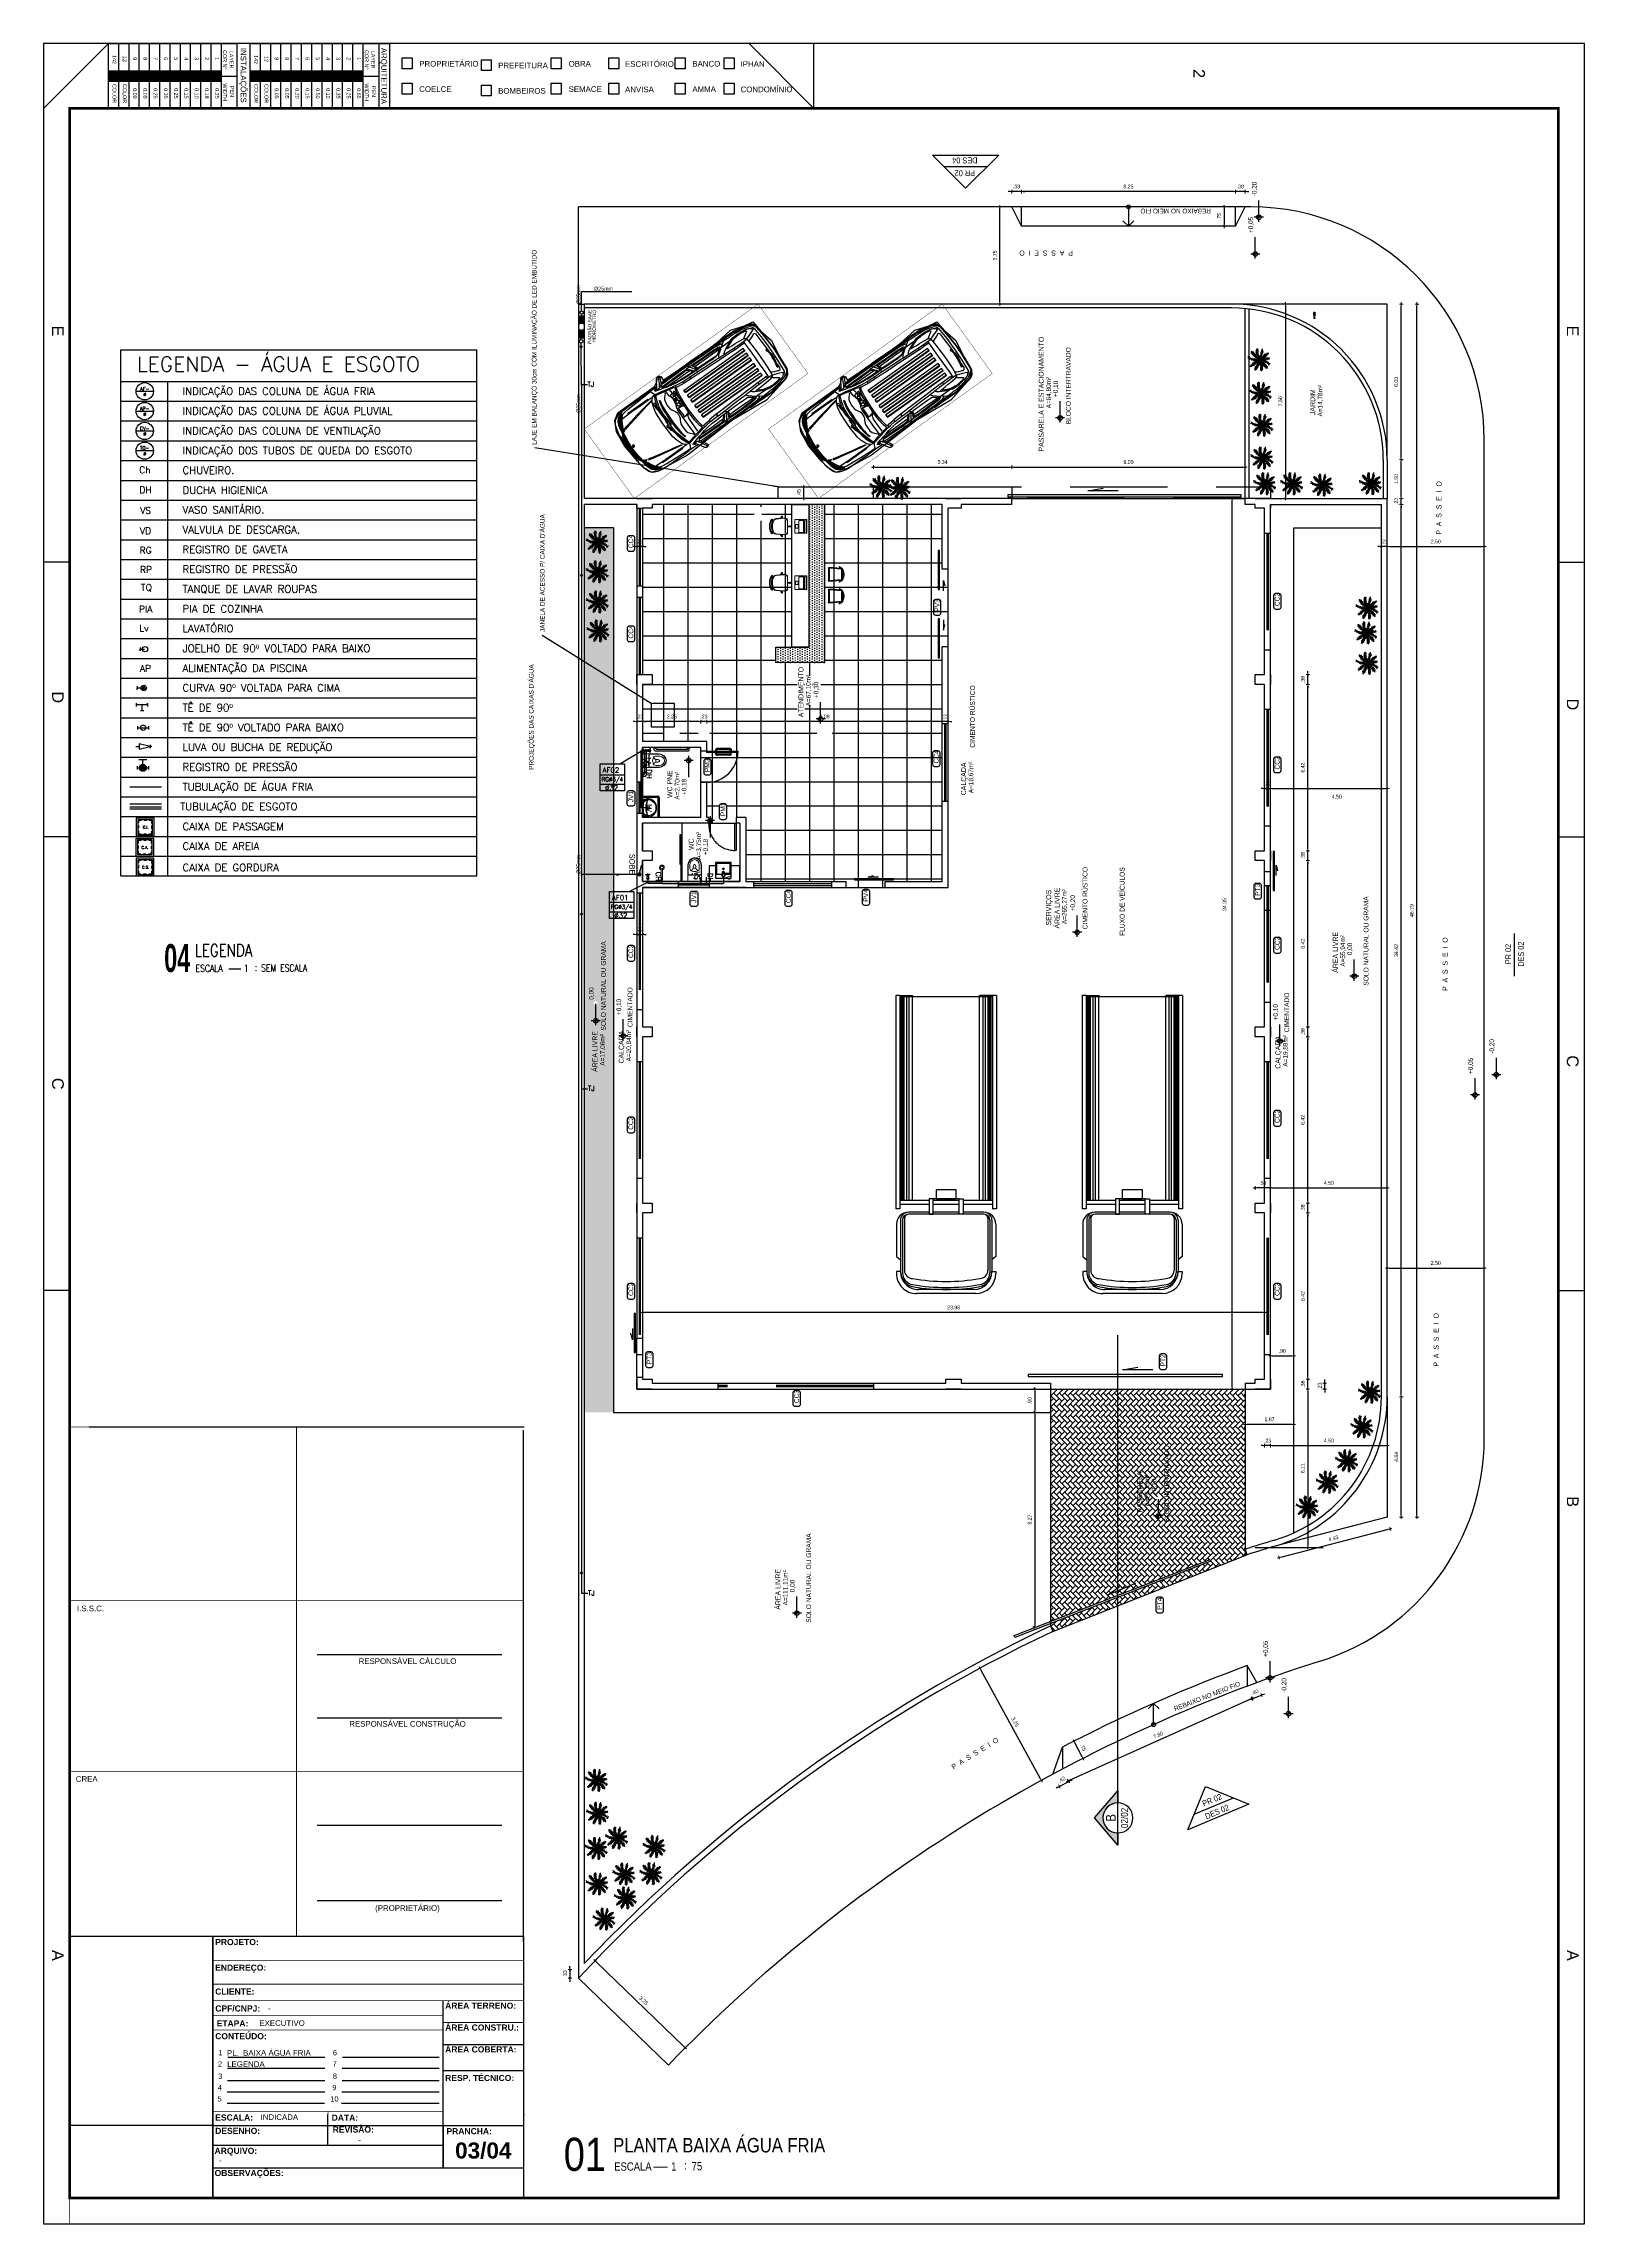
# Model space of a CAD drawing. Header units: millimetres. Extents: x 1904 to 2142, y -1319 to -1235.
# Drawn here: x 1963.7 to 2023.1, y -1319 to -1234.9 of the extents above; entities that cross this region are included whole.
import ezdxf
from ezdxf.enums import TextEntityAlignment as Align

# ---------------------------------------------------------------- set-up
doc = ezdxf.new("R2010")
doc.units = ezdxf.units.MM
doc.header["$LTSCALE"] = 30
for name, pattern in [('CENTER', [2, 1.25, -0.25, 0.25, -0.25]), ('CONTINU', [0]), ('HIDDEN', [0.375, 0.25, -0.125]), ('HIDDEN2', [0.1875, 0.125, -0.0625]), ('HIDDENX2', [0.75, 0.5, -0.25])]:
    doc.linetypes.add(name, pattern=pattern)
doc.layers.get('0').update_dxf_attribs({"linetype": 'CONTINUOUS'})
doc.layers.get('Defpoints').update_dxf_attribs({"linetype": 'CONTINUOUS'})
for name, color, linetype in [('-HIDRO', 8, 'CONTINUOUS'), ('A-PEN-Y', 2, 'CONTINUOUS'), ('arquitetura', 8, 'CONTINUOUS'), ('CONEXÃO_HIDRÁULICA', 2, 'CONTINUOUS'), ('COTAS', 7, 'CONTINUOUS'), ('DIEN HOA', 111, 'CONTINUOUS'), ('E-txt-g', 3, 'CONTINUOUS'), ('E-TXT-Y', 2, 'CONTINUOUS'), ('Eixo', 4, 'HIDDENX2'), ('HIDRO 01', 4, 'CONTINUOUS'), ('HIDROGRAFIA', 4, 'CONTINUOUS'), ('HIDROSSANITÁRIO', 8, 'CONTINUOUS'), ("LINHA - PROJETU'S", 1, 'CONTINUOUS'), ('MOB', 251, 'CONTINUOUS'), ('P2', 1, 'CONTINUOUS'), ("PRANCHA - PROJETU'S", 7, 'CONTINUOUS'), ('Prumadas_Q', 3, 'CONTINUOUS'), ('Prumadas_T', 2, 'CONTINUOUS'), ('Texto-Tubos', 7, 'CONTINUOUS'), ('TUBULAÇÃO_ESGOTO', 5, 'CONTINUOUS'), ('TUBULAÇÃO_HIDRÁULICA', 3, 'CONTINUOUS'), ('TXT_0', 7, 'CONTINUOUS'), ('TXT_1', 2, 'CONTINUOUS'), ('TXT_2', 6, 'CONTINUOUS'), ('VE', 118, 'CONTINUOUS')]:
    doc.layers.add(name, color=color, linetype=linetype)
for name, color, linetype, lineweight in [('E-Lay-9', 9, 'CONTINUOUS', 9), ('E-Pen-C', 4, 'CONTINUOUS', 15), ('E-Pen-G', 3, 'CONTINUOUS', 30), ('E-Txt-W', 7, 'CONTINUOUS', 20)]:
    doc.layers.add(name, color=color, linetype=linetype, lineweight=lineweight)
doc.styles.add('ADITIVOCAD', font='ROMANS.shx')
doc.styles.add('ARIAL', font='arial.ttf', dxfattribs={"height": 2})
doc.styles.add('CARIMBO_DADOS', font='arial.ttf', dxfattribs={"height": 0.1})
doc.styles.add('ESC 1.100', font='ARIALN.TTF', dxfattribs={"height": 0.2})
doc.styles.add('F2', font='ARIALN.TTF')
doc.styles.add('HELVET', font='HELVET.SHX')
doc.styles.add('R80', font='simplex.shx', dxfattribs={"height": 12})
doc.styles.add('REG140', font='romans.shx', dxfattribs={"width": 0.8, "height": 0.35})
doc.styles.add('REG60', font='romans.shx', dxfattribs={"width": 0.8, "height": 0.15})
doc.styles.add('REG80', font='romans.shx', dxfattribs={"width": 0.8, "height": 0.18})
doc.styles.add('ROMANS', font='simplex.shx', dxfattribs={"height": 6})
doc.styles.add('SANSSERIF2', font='sanssb__.ttf', dxfattribs={"width": 0.8})
doc.styles.add('SWIS 721 CN BT', font='swissc.ttf')
doc.styles.add('TCTUBOS-TXT', font='txt.shx')
doc.dimstyles.new('DIMENSION-1', dxfattribs={"dimtxt": 0.145, "dimasz": 0.07, "dimexe": 1, "dimexo": 0, "dimgap": 0.12, "dimtad": 1, "dimzin": 7, "dimdsep": 46, "dimtxsty": 'F2', "dimblk1": 'TRACO', "dimblk2": 'TRACO', "dimsah": 1, "dimcen": 1, "dimse1": 1, "dimse2": 1, "dimclrd": 4, "dimclre": 256, "dimclrt": 4, "dimadec": 8, "dimazin": 0, "dimtfac": 1, "dimtix": 1, "dimtmove": 2, "dimatfit": 3, "dimldrblk": 'TRACO', "dimfxl": 1, "dimtolj": 1, "dimtzin": 0, "dimarcsym": 0})
doc.dimstyles.get("Standard").update_dxf_attribs({"dimtxt": 0.18, "dimasz": 0.18, "dimexe": 0.18, "dimexo": 0.0625, "dimgap": 0.09, "dimtad": 0, "dimtih": 1, "dimtoh": 1, "dimdec": 4, "dimzin": 0, "dimdsep": 46, "dimtxsty": 'Standard', "dimcen": 0.09, "dimadec": 0, "dimazin": 0, "dimtfac": 1, "dimtdec": 4, "dimtofl": 0, "dimtmove": 0, "dimatfit": 3, "dimfxl": 1, "dimtolj": 1, "dimtzin": 0, "dimarcsym": 0})

# ---------------------------------------------------------------- blocks, each defined once
blk = doc.blocks.new('ADFSGASDFG')
at = {"layer": "PRANCHA - PROJETU'S"}
h = blk.add_hatch(color=1, dxfattribs=at)
h.set_gradient(color1=(255, 0, 0), color2=(255, 0, 0), tint=1)
h.paths.add_polyline_path([(278.03, 60.265), (277.634, 60.265), (277.634, 59.869), (278.03, 59.869)])
h = blk.add_hatch(color=1, dxfattribs=at)
h.set_gradient(color1=(255, 255, 0), color2=(255, 255, 0), tint=1)
h.paths.add_polyline_path([(278.03, 59.473), (278.03, 59.869), (277.634, 59.869), (277.634, 59.473)])
h = blk.add_hatch(color=1, dxfattribs=at)
h.set_gradient(color1=(0, 255, 0), color2=(0, 255, 0), tint=1)
h.paths.add_polyline_path([(278.03, 59.473), (277.634, 59.473), (277.634, 59.077), (278.03, 59.077)])
h = blk.add_hatch(color=1, dxfattribs=at)
h.set_gradient(color1=(0, 255, 255), color2=(0, 255, 255), tint=1)
h.paths.add_polyline_path([(278.03, 59.077), (277.634, 59.077), (277.634, 58.681), (278.03, 58.681)])
h = blk.add_hatch(color=1, dxfattribs=at)
h.set_gradient(color1=(0, 0, 255), color2=(0, 0, 255), tint=1)
h.paths.add_polyline_path([(278.03, 58.681), (277.634, 58.681), (277.634, 58.285), (278.03, 58.285)])
h = blk.add_hatch(color=1, dxfattribs=at)
h.set_gradient(color1=(255, 0, 255), color2=(255, 0, 255), tint=1)
h.paths.add_polyline_path([(278.03, 58.285), (277.634, 58.285), (277.634, 57.889), (278.03, 57.889)])
h = blk.add_hatch(color=1, dxfattribs=at)
h.set_gradient(color1=(255, 255, 255), tint=1)
h.paths.add_polyline_path([(278.03, 57.889), (277.634, 57.889), (277.634, 57.493), (278.03, 57.493)])
h = blk.add_hatch(color=1, dxfattribs=at)
h.set_gradient(color1=(128, 128, 128), color2=(128, 128, 128), tint=1)
h.paths.add_polyline_path([(278.03, 57.493), (277.634, 57.493), (277.634, 57.097), (278.03, 57.097)])
h = blk.add_hatch(color=1, dxfattribs=at)
h.set_gradient(color1=(192, 192, 192), color2=(192, 192, 192), tint=1)
h.paths.add_polyline_path([(278.03, 57.097), (277.634, 57.097), (277.634, 56.701), (278.03, 56.701)])
h = blk.add_hatch(color=1, dxfattribs=at)
h.set_gradient(color1=(204, 0, 0), color2=(204, 0, 0), tint=1)
h.paths.add_polyline_path([(278.03, 56.305), (278.03, 56.701), (277.634, 56.701), (277.634, 56.305)])
h = blk.add_hatch(color=1, dxfattribs=at)
h.set_gradient(color1=(0, 153, 204), color2=(0, 153, 204), tint=1)
h.paths.add_polyline_path([(278.03, 56.305), (277.634, 56.305), (277.634, 55.909), (278.03, 55.909)])
h = blk.add_hatch(color=1, dxfattribs=at)
h.set_gradient(color1=(255, 0, 0), color2=(255, 0, 0), tint=1)
h.paths.add_polyline_path([(278.03, 54.802), (277.634, 54.802), (277.634, 54.406), (278.03, 54.406)])
h = blk.add_hatch(color=1, dxfattribs=at)
h.set_gradient(color1=(255, 255, 0), color2=(255, 255, 0), tint=1)
h.paths.add_polyline_path([(278.03, 54.01), (278.03, 54.406), (277.634, 54.406), (277.634, 54.01)])
h = blk.add_hatch(color=1, dxfattribs=at)
h.set_gradient(color1=(0, 255, 0), color2=(0, 255, 0), tint=1)
h.paths.add_polyline_path([(278.03, 54.01), (277.634, 54.01), (277.634, 53.614), (278.03, 53.614)])
h = blk.add_hatch(color=1, dxfattribs=at)
h.set_gradient(color1=(0, 255, 255), color2=(0, 255, 255), tint=1)
h.paths.add_polyline_path([(278.03, 53.614), (277.634, 53.614), (277.634, 53.218), (278.03, 53.218)])
h = blk.add_hatch(color=1, dxfattribs=at)
h.set_gradient(color1=(0, 0, 255), color2=(0, 0, 255), tint=1)
h.paths.add_polyline_path([(278.03, 53.218), (277.634, 53.218), (277.634, 52.822), (278.03, 52.822)])
h = blk.add_hatch(color=1, dxfattribs=at)
h.set_gradient(color1=(255, 0, 255), color2=(255, 0, 255), tint=1)
h.paths.add_polyline_path([(278.03, 52.822), (277.634, 52.822), (277.634, 52.426), (278.03, 52.426)])
h = blk.add_hatch(color=1, dxfattribs=at)
h.set_gradient(color1=(255, 255, 255), tint=1)
h.paths.add_polyline_path([(278.03, 52.426), (277.634, 52.426), (277.634, 52.03), (278.03, 52.03)])
h = blk.add_hatch(color=1, dxfattribs=at)
h.set_gradient(color1=(128, 128, 128), color2=(128, 128, 128), tint=1)
h.paths.add_polyline_path([(278.03, 52.03), (277.634, 52.03), (277.634, 51.634), (278.03, 51.634)])
h = blk.add_hatch(color=1, dxfattribs=at)
h.set_gradient(color1=(192, 192, 192), color2=(192, 192, 192), tint=1)
h.paths.add_polyline_path([(278.03, 51.634), (277.634, 51.634), (277.634, 51.238), (278.03, 51.238)])
h = blk.add_hatch(color=1, dxfattribs=at)
h.set_gradient(color1=(204, 0, 0), color2=(204, 0, 0), tint=1)
h.paths.add_polyline_path([(278.03, 50.842), (278.03, 51.238), (277.634, 51.238), (277.634, 50.842)])
h = blk.add_hatch(color=1, dxfattribs=at)
h.set_gradient(color1=(0, 153, 204), color2=(0, 153, 204), tint=1)
h.paths.add_polyline_path([(278.03, 50.842), (277.634, 50.842), (277.634, 50.446), (278.03, 50.446)])
at = {"layer": "PRANCHA - PROJETU'S", "color": 1}
for p, q in [((360.678, 107.346), (276.578, 107.346)), ((276.578, 107.346), (276.578, 47.946)), ((296.578, 106.346), (296.578, 107.346)), ((307.178, 106.346), (307.178, 107.346)), ((360.678, 47.946), (360.678, 107.346)), ((279.078, 77.646), (276.578, 75.146)), ((279.078, 77.646), (276.578, 77.646)), ((279.078, 47.946), (276.578, 50.446)), ((296.578, 48.946), (296.578, 47.946)), ((307.178, 48.946), (307.178, 47.946)), ((307.178, 48.946), (307.178, 47.946)), ((276.578, 47.946), (360.678, 47.946))]:
    blk.add_line(p, q, dxfattribs=at)
at = {"layer": "PRANCHA - PROJETU'S"}
for p, q in [((279.086, 61.299), (276.578, 61.299)), ((276.578, 55.909), (276.578, 61.272)), ((279.086, 60.876), (276.578, 60.876)), ((279.086, 60.876), (276.578, 60.876)), ((277.832, 60.265), (277.832, 60.876)), ((279.086, 60.876), (279.086, 55.909)), ((279.086, 60.265), (276.578, 60.265)), ((279.086, 59.869), (276.578, 59.869)), ((277.634, 55.909), (277.634, 60.265)), ((278.03, 55.909), (278.03, 60.265)), ((279.086, 59.473), (276.578, 59.473)), ((279.086, 59.077), (276.578, 59.077)), ((279.086, 58.681), (276.578, 58.681)), ((279.086, 58.285), (276.578, 58.285)), ((279.086, 57.889), (276.578, 57.889)), ((279.086, 57.493), (276.578, 57.493)), ((279.086, 57.097), (276.578, 57.097)), ((279.086, 56.701), (276.578, 56.701)), ((279.086, 56.305), (276.578, 56.305)), ((279.086, 55.909), (276.578, 55.909)), ((279.086, 55.413), (276.578, 55.413)), ((276.578, 50.446), (276.578, 55.413)), ((279.086, 54.802), (276.578, 54.802)), ((277.634, 50.446), (277.634, 54.802)), ((277.832, 54.802), (277.832, 55.413)), ((278.03, 50.446), (278.03, 54.802)), ((279.086, 55.413), (279.086, 50.446)), ((279.086, 54.406), (276.578, 54.406)), ((279.086, 54.01), (276.578, 54.01)), ((279.086, 53.614), (276.578, 53.614)), ((279.086, 53.218), (276.578, 53.218)), ((279.086, 52.822), (276.578, 52.822)), ((279.086, 52.426), (276.578, 52.426)), ((279.086, 52.03), (276.578, 52.03)), ((279.086, 51.634), (276.578, 51.634)), ((279.086, 51.238), (276.578, 51.238)), ((279.086, 50.842), (276.578, 50.842)), ((279.086, 50.446), (276.578, 50.446))]:
    blk.add_line(p, q, dxfattribs=at)
at = {"layer": "PRANCHA - PROJETU'S", "color": 4, "const_width": 0.1}
blk.add_lwpolyline([(279.078, 106.346), (359.678, 106.346), (359.678, 48.946), (279.078, 48.946)], close=True, dxfattribs=at)
at = {"layer": "PRANCHA - PROJETU'S"}
for points in [[(277.13, 74.573), (277.548, 74.573), (277.548, 74.187), (277.13, 74.187)], [(278.109, 74.573), (278.526, 74.573), (278.526, 74.187), (278.109, 74.187)], [(277.13, 72.674), (277.548, 72.674), (277.548, 72.289), (277.13, 72.289)], [(278.109, 72.674), (278.526, 72.674), (278.526, 72.289), (278.109, 72.289)], [(277.13, 70.118), (277.548, 70.118), (277.548, 69.732), (277.13, 69.732)], [(278.109, 70.118), (278.526, 70.118), (278.526, 69.732), (278.109, 69.732)], [(277.13, 67.904), (277.548, 67.904), (277.548, 67.518), (277.13, 67.518)], [(278.109, 67.904), (278.526, 67.904), (278.526, 67.518), (278.109, 67.518)], [(277.197, 65.206), (277.615, 65.206), (277.615, 64.821), (277.197, 64.821)], [(278.176, 65.206), (278.594, 65.206), (278.594, 64.821), (278.176, 64.821)], [(277.13, 62.158), (277.548, 62.158), (277.548, 61.773), (277.13, 61.773)], [(278.109, 62.158), (278.526, 62.158), (278.526, 61.773), (278.109, 61.773)]]:
    blk.add_lwpolyline(points, close=True, dxfattribs=at)
at = {"layer": "PRANCHA - PROJETU'S", "color": 50, "linetype": 'Continuous', "style": 'ARIAL'}
for s, p in [('E', (287.661, 106.896)), ('D', (302.065, 106.896)), ('C', (315.828, 106.896)), ('2', (277.732, 92.496)), ('E', (287.661, 48.496)), ('D', (301.788, 48.496)), ('C', (316.698, 48.496)), ('C', (316.698, 48.496))]:
    blk.add_text(s, height=0.45, dxfattribs=at).set_placement(p, align=Align.MIDDLE)
at = {"layer": "PRANCHA - PROJETU'S", "color": 2, "style": 'ARIAL'}
for s, height, p in [('CONDOMÍNIO', 0.2168, (278.235, 74.816)), ('IPHAN', 0.2168, (277.256, 74.816)), ('BANCO', 0.2168, (277.245, 72.956)), ('AMMA', 0.2168, (278.224, 72.956)), ('ESCRITÓRIO', 0.2168, (277.256, 70.361)), ('ANVISA', 0.2168, (278.235, 70.361)), ('OBRA', 0.2168, (277.245, 68.185)), ('SEMACE', 0.2168, (278.224, 68.185)), ('PREFEITURA', 0.2168, (277.312, 65.469)), ('BOMBEIROS', 0.2168, (278.291, 65.469)), ('PROPRIETÁRIO', 0.21676, (277.245, 62.426)), ('COELCE', 0.2168, (278.224, 62.426))]:
    blk.add_text(s, height=height, rotation=90, dxfattribs=at).set_placement(p, align=Align.TOP_LEFT)
for s, p in [('ARQUITETURA', (276.74, 61.176)), ('INSTALAÇÕES', (276.74, 55.759))]:
    blk.add_text(s, height=0.21676, dxfattribs=at).set_placement(p, align=Align.TOP_LEFT)
at = {"layer": "PRANCHA - PROJETU'S", "style": 'ARIAL'}
for s, height, p in [('LAYER', 0.1479, (276.858, 60.724)), ('PEN', 0.1479, (278.211, 60.747)), ('COR Nº', 0.1479, (276.83, 60.474)), ('2', 0.148, (277.102, 59.777)), ('1', 0.148, (277.102, 60.173)), ('WIDTH', 0.1479, (278.113, 60.474)), ('0.65', 0.1479, (278.298, 60.173)), ('0.25', 0.1479, (278.298, 59.777)), ('4', 0.148, (277.102, 58.985)), ('3', 0.148, (277.102, 59.381)), ('0.35', 0.1479, (278.298, 59.381)), ('0.10', 0.1479, (278.298, 58.985)), ('5', 0.148, (277.102, 58.589)), ('6', 0.148, (277.102, 58.193)), ('0.50', 0.1479, (278.298, 58.589)), ('0.15', 0.1479, (278.298, 58.193)), ('8', 0.148, (277.102, 57.401)), ('7', 0.148, (277.102, 57.797)), ('0.20', 0.1479, (278.298, 57.797)), ('0.05', 0.1479, (278.298, 57.401)), ('12', 0.1479, (277.055, 56.609)), ('9', 0.148, (277.102, 57.005)), ('COLOR', 0.1479, (278.138, 56.609)), ('0.05', 0.1479, (278.298, 57.005)), ('142', 0.1479, (277.02, 56.213)), ('COLOR', 0.1479, (278.138, 56.213)), ('COR Nº', 0.1479, (276.83, 55.011)), ('LAYER', 0.1479, (276.858, 55.261)), ('1', 0.148, (277.102, 54.71)), ('WIDTH', 0.1479, (278.113, 55.011)), ('PEN', 0.1479, (278.211, 55.284)), ('0.25', 0.1479, (278.298, 54.71)), ('3', 0.148, (277.102, 53.918)), ('2', 0.148, (277.102, 54.314)), ('0.18', 0.1479, (278.298, 54.314)), ('0.10', 0.1479, (278.298, 53.918)), ('4', 0.148, (277.102, 53.522)), ('5', 0.148, (277.102, 53.126)), ('0.15', 0.1479, (278.298, 53.522)), ('0.25', 0.1479, (278.298, 53.126)), ('6', 0.148, (277.102, 52.73)), ('7', 0.148, (277.102, 52.334)), ('0.35', 0.1479, (278.298, 52.73)), ('0.25', 0.1479, (278.298, 52.334)), ('8', 0.148, (277.102, 51.938)), ('9', 0.148, (277.102, 51.542)), ('0.09', 0.1479, (278.298, 51.938)), ('0.09', 0.1479, (278.298, 51.542)), ('142', 0.1479, (277.02, 50.75)), ('12', 0.1479, (277.055, 51.146)), ('COLOR', 0.1479, (278.138, 51.146)), ('COLOR', 0.1479, (278.138, 50.75))]:
    blk.add_text(s, height=height, dxfattribs=at).set_placement(p, align=Align.TOP_LEFT)
blk = doc.blocks.new('TRACO')
at = {"layer": 'E-Pen-C'}
for p, q in [((-1, 0), (1, 0)), ((0, 1), (0, -1))]:
    blk.add_line(p, q, dxfattribs=at)
at = {"layer": 'E-Pen-G'}
blk.add_line((-0.4, -0.4), (0.4, 0.4), dxfattribs=at)
blk = doc.blocks.new('*D228')
at = {"layer": 'arquitetura', "color": 4, "linetype": 'Continuous', "lineweight": -2}
for p, q in [((1983.961, -1309.139), (1983.961, -1309.069)), ((1983.961, -1309.209), (1983.961, -1309.538)), ((1983.961, -1309.608), (1983.961, -1309.678))]:
    blk.add_line(p, q, dxfattribs=at)
at = {"layer": 'Defpoints', "color": 0, "linetype": 'Continuous'}
for p in [(1983.961, -1309.538), (1984.286, -1309.209), (1984.286, -1309.538)]:
    blk.add_point(p, dxfattribs=at)
at = {"layer": 'arquitetura', "color": 4, "linetype": 'Continuous', "lineweight": -2, "xscale": 0.07, "yscale": 0.07, "zscale": 0.07}
for p, rotation in [((1983.961, -1309.209), 270), ((1983.961, -1309.538), 90)]:
    blk.add_blockref('TRACO', p, dxfattribs=dict(at, rotation=rotation))
at = {"layer": 'arquitetura', "color": 4, "linetype": 'Continuous', "insert": (1983.767, -1309.373), "char_height": 0.145, "attachment_point": 5, "rotation": 90, "style": 'F2'}
blk.add_mtext('\\A1;.33', dxfattribs=at)
blk = doc.blocks.new('*D229')
at = {"layer": 'arquitetura', "color": 4, "linetype": 'Continuous', "lineweight": -2}
blk.add_line((2011.54, -1245.035), (2011.54, -1252.395), dxfattribs=at)
at = {"layer": 'Defpoints', "color": 0, "linetype": 'Continuous'}
for p in [(2010.746, -1244.965), (2010.967, -1252.465), (2011.54, -1252.465)]:
    blk.add_point(p, dxfattribs=at)
at = {"layer": 'arquitetura', "color": 4, "linetype": 'Continuous', "lineweight": -2, "xscale": 0.07, "yscale": 0.07, "zscale": 0.07}
for p, rotation in [((2011.54, -1244.965), 90), ((2011.54, -1252.465), 270)]:
    blk.add_blockref('TRACO', p, dxfattribs=dict(at, rotation=rotation))
at = {"layer": 'arquitetura', "color": 4, "linetype": 'Continuous', "insert": (2011.346, -1248.715), "char_height": 0.145, "attachment_point": 5, "rotation": 90, "style": 'F2'}
blk.add_mtext('\\A1;7.50', dxfattribs=at)
blk = doc.blocks.new('*D230')
at = {"layer": 'arquitetura', "color": 4, "linetype": 'Continuous', "lineweight": -2}
for p, q in [((2015.172, -1254.317), (2015.102, -1254.317)), ((2015.467, -1254.317), (2015.242, -1254.317)), ((2015.537, -1254.317), (2015.607, -1254.317))]:
    blk.add_line(p, q, dxfattribs=at)
at = {"layer": 'Defpoints', "color": 0, "linetype": 'Continuous'}
for p in [(2015.242, -1254.131), (2015.467, -1254.131), (2015.242, -1254.317)]:
    blk.add_point(p, dxfattribs=at)
at = {"layer": 'arquitetura', "color": 4, "linetype": 'Continuous', "lineweight": -2, "xscale": 0.07, "yscale": 0.07, "zscale": 0.07}
blk.add_blockref('TRACO', (2015.242, -1254.317), dxfattribs=at)
at = {"layer": 'arquitetura', "color": 4, "linetype": 'Continuous', "lineweight": -2, "xscale": 0.07, "yscale": 0.07, "zscale": 0.07, "rotation": 180}
blk.add_blockref('TRACO', (2015.467, -1254.317), dxfattribs=at)
at = {"layer": 'arquitetura', "color": 4, "linetype": 'Continuous', "insert": (2015.354, -1254.123), "char_height": 0.145, "attachment_point": 5, "style": 'F2'}
blk.add_mtext('\\A1;.23', dxfattribs=at)
blk = doc.blocks.new('*D231')
at = {"layer": 'arquitetura', "color": 4, "linetype": 'Continuous', "lineweight": -2}
for p, q in [((1986.466, -1254.317), (1986.396, -1254.317)), ((1986.761, -1254.317), (1986.536, -1254.317)), ((1986.831, -1254.317), (1986.901, -1254.317))]:
    blk.add_line(p, q, dxfattribs=at)
at = {"layer": 'Defpoints', "color": 0, "linetype": 'Continuous'}
for p in [(1986.536, -1252.765), (1986.761, -1252.765), (1986.536, -1254.317)]:
    blk.add_point(p, dxfattribs=at)
at = {"layer": 'arquitetura', "color": 4, "linetype": 'Continuous', "lineweight": -2, "xscale": 0.07, "yscale": 0.07, "zscale": 0.07}
blk.add_blockref('TRACO', (1986.536, -1254.317), dxfattribs=at)
at = {"layer": 'arquitetura', "color": 4, "linetype": 'Continuous', "lineweight": -2, "xscale": 0.07, "yscale": 0.07, "zscale": 0.07, "rotation": 180}
blk.add_blockref('TRACO', (1986.761, -1254.317), dxfattribs=at)
at = {"layer": 'arquitetura', "color": 4, "linetype": 'Continuous', "insert": (1986.649, -1254.123), "char_height": 0.145, "attachment_point": 5, "style": 'F2'}
blk.add_mtext('\\A1;.23', dxfattribs=at)
blk = doc.blocks.new('*D232')
at = {"layer": 'arquitetura', "color": 4, "linetype": 'Continuous', "lineweight": -2}
blk.add_line((2010.897, -1279.057), (2010.444, -1279.057), dxfattribs=at)
at = {"layer": 'Defpoints', "color": 0, "linetype": 'Continuous'}
for p in [(2010.374, -1279.057), (2010.374, -1279.643), (2010.967, -1279.643)]:
    blk.add_point(p, dxfattribs=at)
at = {"layer": 'arquitetura', "color": 4, "linetype": 'Continuous', "lineweight": -2, "xscale": 0.07, "yscale": 0.07, "zscale": 0.07, "rotation": 180}
blk.add_blockref('TRACO', (2010.374, -1279.057), dxfattribs=at)
at = {"layer": 'arquitetura', "color": 4, "linetype": 'Continuous', "lineweight": -2, "xscale": 0.07, "yscale": 0.07, "zscale": 0.07}
blk.add_blockref('TRACO', (2010.967, -1279.057), dxfattribs=at)
at = {"layer": 'arquitetura', "color": 4, "linetype": 'Continuous', "insert": (2010.67, -1278.863), "char_height": 0.145, "attachment_point": 5, "style": 'F2'}
blk.add_mtext('\\A1;.59', dxfattribs=at)
blk = doc.blocks.new('*D233')
at = {"layer": 'arquitetura', "color": 4, "linetype": 'Continuous', "lineweight": -2}
blk.add_line((2011.037, -1279.057), (2015.397, -1279.057), dxfattribs=at)
at = {"layer": 'Defpoints', "color": 0, "linetype": 'Continuous'}
for p in [(2015.467, -1279.057), (2010.967, -1279.643), (2015.467, -1282.733)]:
    blk.add_point(p, dxfattribs=at)
at = {"layer": 'arquitetura', "color": 4, "linetype": 'Continuous', "lineweight": -2, "xscale": 0.07, "yscale": 0.07, "zscale": 0.07, "rotation": 180}
blk.add_blockref('TRACO', (2010.967, -1279.057), dxfattribs=at)
at = {"layer": 'arquitetura', "color": 4, "linetype": 'Continuous', "lineweight": -2, "xscale": 0.07, "yscale": 0.07, "zscale": 0.07}
blk.add_blockref('TRACO', (2015.467, -1279.057), dxfattribs=at)
at = {"layer": 'arquitetura', "color": 4, "linetype": 'Continuous', "insert": (2013.217, -1278.863), "char_height": 0.145, "attachment_point": 5, "style": 'F2'}
blk.add_mtext('\\A1;4.50', dxfattribs=at)
blk = doc.blocks.new('*D234')
at = {"layer": 'arquitetura', "color": 4, "linetype": 'Continuous', "lineweight": -2}
blk.add_line((2000.533, -1244.895), (2000.533, -1241.285), dxfattribs=at)
at = {"layer": 'Defpoints', "color": 0, "linetype": 'Continuous'}
for p in [(2000.533, -1241.215), (2000.831, -1241.215), (2000.734, -1244.965)]:
    blk.add_point(p, dxfattribs=at)
at = {"layer": 'arquitetura', "color": 4, "linetype": 'Continuous', "lineweight": -2, "xscale": 0.07, "yscale": 0.07, "zscale": 0.07}
for p, rotation in [((2000.533, -1241.215), 90), ((2000.533, -1244.965), 270)]:
    blk.add_blockref('TRACO', p, dxfattribs=dict(at, rotation=rotation))
at = {"layer": 'arquitetura', "color": 4, "linetype": 'Continuous', "insert": (2000.339, -1243.09), "char_height": 0.145, "attachment_point": 5, "rotation": 90, "style": 'F2'}
blk.add_mtext('\\A1;3.75', dxfattribs=at)
blk = doc.blocks.new('*D235')
at = {"layer": 'arquitetura', "color": 4, "linetype": 'Continuous', "lineweight": -2}
blk.add_line((2015.537, -1254.317), (2019.138, -1254.317), dxfattribs=at)
at = {"layer": 'Defpoints', "color": 0, "linetype": 'Continuous'}
for p in [(2015.467, -1252.465), (2019.208, -1252.331), (2019.208, -1254.317)]:
    blk.add_point(p, dxfattribs=at)
at = {"layer": 'arquitetura', "color": 4, "linetype": 'Continuous', "lineweight": -2, "xscale": 0.07, "yscale": 0.07, "zscale": 0.07, "rotation": 180}
blk.add_blockref('TRACO', (2015.467, -1254.317), dxfattribs=at)
at = {"layer": 'arquitetura', "color": 4, "linetype": 'Continuous', "lineweight": -2, "xscale": 0.07, "yscale": 0.07, "zscale": 0.07}
blk.add_blockref('TRACO', (2019.208, -1254.317), dxfattribs=at)
at = {"layer": 'arquitetura', "color": 4, "linetype": 'Continuous', "insert": (2017.337, -1254.123), "char_height": 0.145, "attachment_point": 5, "style": 'F2'}
blk.add_mtext('\\A1;2.50', dxfattribs=at)
blk = doc.blocks.new('*D236')
at = {"layer": 'arquitetura', "color": 4, "linetype": 'Continuous', "lineweight": -2}
blk.add_line((2015.537, -1282.147), (2019.138, -1282.147), dxfattribs=at)
at = {"layer": 'Defpoints', "color": 0, "linetype": 'Continuous'}
for p in [(2015.467, -1282.733), (2019.208, -1282.147), (2019.208, -1282.733)]:
    blk.add_point(p, dxfattribs=at)
at = {"layer": 'arquitetura', "color": 4, "linetype": 'Continuous', "lineweight": -2, "xscale": 0.07, "yscale": 0.07, "zscale": 0.07, "rotation": 180}
blk.add_blockref('TRACO', (2015.467, -1282.147), dxfattribs=at)
at = {"layer": 'arquitetura', "color": 4, "linetype": 'Continuous', "lineweight": -2, "xscale": 0.07, "yscale": 0.07, "zscale": 0.07}
blk.add_blockref('TRACO', (2019.208, -1282.147), dxfattribs=at)
at = {"layer": 'arquitetura', "color": 4, "linetype": 'Continuous', "insert": (2017.337, -1281.953), "char_height": 0.145, "attachment_point": 5, "style": 'F2'}
blk.add_mtext('\\A1;2.50', dxfattribs=at)
blk = doc.blocks.new('*D237')
at = {"layer": 'arquitetura', "color": 4, "linetype": 'Continuous', "lineweight": -2}
blk.add_line((2012.407, -1286.883), (2012.407, -1292.854), dxfattribs=at)
at = {"layer": 'Defpoints', "color": 0, "linetype": 'Continuous'}
for p in [(2011.834, -1286.813), (2011.834, -1292.924), (2012.407, -1292.924)]:
    blk.add_point(p, dxfattribs=at)
at = {"layer": 'arquitetura', "color": 4, "linetype": 'Continuous', "lineweight": -2, "xscale": 0.07, "yscale": 0.07, "zscale": 0.07}
for p, rotation in [((2012.407, -1286.813), 90), ((2012.407, -1292.924), 270)]:
    blk.add_blockref('TRACO', p, dxfattribs=dict(at, rotation=rotation))
at = {"layer": 'arquitetura', "color": 4, "linetype": 'Continuous', "insert": (2012.213, -1289.869), "char_height": 0.145, "attachment_point": 5, "rotation": 90, "style": 'F2'}
blk.add_mtext('\\A1;6.11', dxfattribs=at)
blk = doc.blocks.new('*D238')
at = {"layer": 'arquitetura', "color": 4, "linetype": 'Continuous', "lineweight": -2}
blk.add_line((2016.008, -1291.682), (2016.008, -1287.181), dxfattribs=at)
at = {"layer": 'Defpoints', "color": 0, "linetype": 'Continuous'}
for p in [(2015.467, -1287.111), (2016.008, -1287.111), (2015.467, -1291.752)]:
    blk.add_point(p, dxfattribs=at)
at = {"layer": 'arquitetura', "color": 4, "linetype": 'Continuous', "lineweight": -2, "xscale": 0.07, "yscale": 0.07, "zscale": 0.07}
for p, rotation in [((2016.008, -1287.111), 90), ((2016.008, -1291.752), 270)]:
    blk.add_blockref('TRACO', p, dxfattribs=dict(at, rotation=rotation))
at = {"layer": 'arquitetura', "color": 4, "linetype": 'Continuous', "insert": (2015.814, -1289.431), "char_height": 0.145, "attachment_point": 5, "rotation": 90, "style": 'F2'}
blk.add_mtext('\\A1;4.64', dxfattribs=at)
blk = doc.blocks.new('*D239')
at = {"layer": 'arquitetura', "color": 4, "linetype": 'Continuous', "lineweight": -2}
blk.add_line((2016.008, -1287.041), (2016.008, -1252.76), dxfattribs=at)
at = {"layer": 'Defpoints', "color": 0, "linetype": 'Continuous'}
for p in [(2015.242, -1252.69), (2016.008, -1252.69), (2015.467, -1287.111)]:
    blk.add_point(p, dxfattribs=at)
at = {"layer": 'arquitetura', "color": 4, "linetype": 'Continuous', "lineweight": -2, "xscale": 0.07, "yscale": 0.07, "zscale": 0.07}
for p, rotation in [((2016.008, -1252.69), 90), ((2016.008, -1287.111), 270)]:
    blk.add_blockref('TRACO', p, dxfattribs=dict(at, rotation=rotation))
at = {"layer": 'arquitetura', "color": 4, "linetype": 'Continuous', "insert": (2015.814, -1269.9), "char_height": 0.145, "attachment_point": 5, "rotation": 90, "style": 'F2'}
blk.add_mtext('\\A1;34.42', dxfattribs=at)
blk = doc.blocks.new('*D240')
at = {"layer": 'arquitetura', "color": 4, "linetype": 'Continuous', "lineweight": -2}
for p, q in [((2016.008, -1252.395), (2016.008, -1252.325)), ((2016.008, -1252.69), (2016.008, -1252.465)), ((2016.008, -1252.76), (2016.008, -1252.83))]:
    blk.add_line(p, q, dxfattribs=at)
at = {"layer": 'Defpoints', "color": 0, "linetype": 'Continuous'}
for p in [(2015.467, -1252.465), (2016.008, -1252.465), (2015.242, -1252.69)]:
    blk.add_point(p, dxfattribs=at)
at = {"layer": 'arquitetura', "color": 4, "linetype": 'Continuous', "lineweight": -2, "xscale": 0.07, "yscale": 0.07, "zscale": 0.07}
for p, rotation in [((2016.008, -1252.465), 270), ((2016.008, -1252.69), 90)]:
    blk.add_blockref('TRACO', p, dxfattribs=dict(at, rotation=rotation))
at = {"layer": 'arquitetura', "color": 4, "linetype": 'Continuous', "insert": (2015.815, -1252.577), "char_height": 0.145, "attachment_point": 5, "rotation": 90, "style": 'F2'}
blk.add_mtext('\\A1;.22', dxfattribs=at)
blk = doc.blocks.new('*D241')
at = {"layer": 'arquitetura', "color": 4, "linetype": 'Continuous', "lineweight": -2}
blk.add_line((2016.008, -1252.395), (2016.008, -1251.035), dxfattribs=at)
at = {"layer": 'Defpoints', "color": 0, "linetype": 'Continuous'}
for p in [(2015.467, -1250.965), (2016.008, -1250.965), (2015.467, -1252.465)]:
    blk.add_point(p, dxfattribs=at)
at = {"layer": 'arquitetura', "color": 4, "linetype": 'Continuous', "lineweight": -2, "xscale": 0.07, "yscale": 0.07, "zscale": 0.07}
for p, rotation in [((2016.008, -1250.965), 90), ((2016.008, -1252.465), 270)]:
    blk.add_blockref('TRACO', p, dxfattribs=dict(at, rotation=rotation))
at = {"layer": 'arquitetura', "color": 4, "linetype": 'Continuous', "insert": (2015.814, -1251.715), "char_height": 0.145, "attachment_point": 5, "rotation": 90, "style": 'F2'}
blk.add_mtext('\\A1;1.50', dxfattribs=at)
blk = doc.blocks.new('*D242')
at = {"layer": 'arquitetura', "color": 4, "linetype": 'Continuous', "lineweight": -2}
blk.add_line((2016.008, -1250.895), (2016.008, -1245.035), dxfattribs=at)
at = {"layer": 'Defpoints', "color": 0, "linetype": 'Continuous'}
for p in [(2015.467, -1244.965), (2016.008, -1244.965), (2015.467, -1250.965)]:
    blk.add_point(p, dxfattribs=at)
at = {"layer": 'arquitetura', "color": 4, "linetype": 'Continuous', "lineweight": -2, "xscale": 0.07, "yscale": 0.07, "zscale": 0.07}
for p, rotation in [((2016.008, -1244.965), 90), ((2016.008, -1250.965), 270)]:
    blk.add_blockref('TRACO', p, dxfattribs=dict(at, rotation=rotation))
at = {"layer": 'arquitetura', "color": 4, "linetype": 'Continuous', "insert": (2015.814, -1247.965), "char_height": 0.145, "attachment_point": 5, "rotation": 90, "style": 'F2'}
blk.add_mtext('\\A1;6.00', dxfattribs=at)
blk = doc.blocks.new('*D243')
at = {"layer": 'arquitetura', "color": 4, "linetype": 'Continuous', "lineweight": -2}
blk.add_line((2016.612, -1291.682), (2016.612, -1245.035), dxfattribs=at)
at = {"layer": 'Defpoints', "color": 0, "linetype": 'Continuous'}
for p in [(2015.467, -1244.965), (2016.612, -1244.965), (2015.467, -1291.752)]:
    blk.add_point(p, dxfattribs=at)
at = {"layer": 'arquitetura', "color": 4, "linetype": 'Continuous', "lineweight": -2, "xscale": 0.07, "yscale": 0.07, "zscale": 0.07}
for p, rotation in [((2016.612, -1244.965), 90), ((2016.612, -1291.752), 270)]:
    blk.add_blockref('TRACO', p, dxfattribs=dict(at, rotation=rotation))
at = {"layer": 'arquitetura', "color": 4, "linetype": 'Continuous', "insert": (2016.418, -1268.358), "char_height": 0.145, "attachment_point": 5, "rotation": 90, "style": 'F2'}
blk.add_mtext('\\A1;46.79', dxfattribs=at)
blk = doc.blocks.new('*D244')
at = {"layer": 'arquitetura', "color": 4, "linetype": 'Continuous', "lineweight": -2}
blk.add_line((1995.726, -1251.252), (2000.922, -1251.252), dxfattribs=at)
at = {"layer": 'Defpoints', "color": 0, "linetype": 'Continuous'}
for p in [(2000.992, -1251.252), (1995.656, -1252.465), (2000.992, -1252.465)]:
    blk.add_point(p, dxfattribs=at)
at = {"layer": 'arquitetura', "color": 4, "linetype": 'Continuous', "lineweight": -2, "xscale": 0.07, "yscale": 0.07, "zscale": 0.07, "rotation": 180}
blk.add_blockref('TRACO', (1995.656, -1251.252), dxfattribs=at)
at = {"layer": 'arquitetura', "color": 4, "linetype": 'Continuous', "lineweight": -2, "xscale": 0.07, "yscale": 0.07, "zscale": 0.07}
blk.add_blockref('TRACO', (2000.992, -1251.252), dxfattribs=at)
at = {"layer": 'arquitetura', "color": 4, "linetype": 'Continuous', "insert": (1998.324, -1251.058), "char_height": 0.145, "attachment_point": 5, "style": 'F2'}
blk.add_mtext('\\A1;5.34', dxfattribs=at)
blk = doc.blocks.new('*D245')
at = {"layer": 'arquitetura', "color": 4, "linetype": 'Continuous', "lineweight": -2}
blk.add_line((2001.062, -1251.252), (2009.922, -1251.252), dxfattribs=at)
at = {"layer": 'Defpoints', "color": 0, "linetype": 'Continuous'}
for p in [(2009.992, -1251.252), (2000.992, -1252.465), (2009.992, -1252.465)]:
    blk.add_point(p, dxfattribs=at)
at = {"layer": 'arquitetura', "color": 4, "linetype": 'Continuous', "lineweight": -2, "xscale": 0.07, "yscale": 0.07, "zscale": 0.07, "rotation": 180}
blk.add_blockref('TRACO', (2000.992, -1251.252), dxfattribs=at)
at = {"layer": 'arquitetura', "color": 4, "linetype": 'Continuous', "lineweight": -2, "xscale": 0.07, "yscale": 0.07, "zscale": 0.07}
blk.add_blockref('TRACO', (2009.992, -1251.252), dxfattribs=at)
at = {"layer": 'arquitetura', "color": 4, "linetype": 'Continuous', "insert": (2005.492, -1251.058), "char_height": 0.145, "attachment_point": 5, "style": 'F2'}
blk.add_mtext('\\A1;9.00', dxfattribs=at)
blk = doc.blocks.new('*D246')
at = {"layer": 'arquitetura', "color": 4, "linetype": 'Continuous', "lineweight": -2}
blk.add_line((1984.982, -1308.918), (1988.348, -1312.171), dxfattribs=at)
at = {"layer": 'Defpoints', "color": 0, "linetype": 'Continuous'}
for p in [(1984.286, -1309.538), (1987.753, -1312.888), (1988.399, -1312.219)]:
    blk.add_point(p, dxfattribs=at)
at = {"layer": 'arquitetura', "color": 4, "linetype": 'Continuous', "lineweight": -2, "xscale": 0.07, "yscale": 0.07, "zscale": 0.07}
for p, rotation in [((1984.932, -1308.87), 135.9838897333554), ((1988.399, -1312.219), 315.9838897333555)]:
    blk.add_blockref('TRACO', p, dxfattribs=dict(at, rotation=rotation))
at = {"layer": 'arquitetura', "color": 4, "linetype": 'Continuous', "insert": (1986.8, -1310.405), "char_height": 0.145, "attachment_point": 5, "rotation": 315.98389, "style": 'F2'}
blk.add_mtext('\\A1;3.25', dxfattribs=at)
blk = doc.blocks.new('TXT-AMB75')
at = {"layer": 'E-txt-g', "style": 'REG80', "width": 0.8, "flags": 8}
blk.add_attdef('TXT', text='', height=0.2, dxfattribs=at).set_placement((0.005, 0.296), align=Align.CENTER)
at = {"layer": 'E-Txt-W', "style": 'REG60', "width": 0.8, "flags": 8}
blk.add_attdef('TXT', text='', height=0.15, dxfattribs=at).set_placement((0.005, 0.027), align=Align.CENTER)
blk = doc.blocks.new('*D247')
at = {"layer": 'arquitetura', "color": 4, "linetype": 'Continuous', "lineweight": -2}
blk.add_line((2011.366, -1293.296), (2015.516, -1292.223), dxfattribs=at)
at = {"layer": 'Defpoints', "color": 0, "linetype": 'Continuous'}
for p in [(2015.467, -1291.752), (2015.584, -1292.206), (2011.181, -1292.86)]:
    blk.add_point(p, dxfattribs=at)
at = {"layer": 'arquitetura', "color": 4, "linetype": 'Continuous', "lineweight": -2, "xscale": 0.07, "yscale": 0.07, "zscale": 0.07}
for p, rotation in [((2015.584, -1292.206), 14.4983598165058), ((2011.298, -1293.314), 194.4983598165058)]:
    blk.add_blockref('TRACO', p, dxfattribs=dict(at, rotation=rotation))
at = {"layer": 'arquitetura', "color": 4, "linetype": 'Continuous', "insert": (2013.393, -1292.572), "char_height": 0.145, "attachment_point": 5, "rotation": 14.49836, "style": 'F2'}
blk.add_mtext('\\A1;4.43', dxfattribs=at)
blk = doc.blocks.new('*D203')
at = {"layer": 'arquitetura', "color": 4, "linetype": 'Continuous', "lineweight": -2}
blk.add_line((2009.488, -1286.743), (2009.488, -1252.535), dxfattribs=at)
at = {"layer": 'Defpoints', "color": 0, "linetype": 'Continuous'}
for p in [(2009.488, -1252.465), (2010.374, -1252.465), (2010.374, -1286.813)]:
    blk.add_point(p, dxfattribs=at)
at = {"layer": 'arquitetura', "color": 4, "linetype": 'Continuous', "lineweight": -2, "xscale": 0.07, "yscale": 0.07, "zscale": 0.07}
for p, rotation in [((2009.488, -1252.465), 90), ((2009.488, -1286.813), 270)]:
    blk.add_blockref('TRACO', p, dxfattribs=dict(at, rotation=rotation))
at = {"layer": 'arquitetura', "color": 4, "linetype": 'Continuous', "insert": (2009.197, -1268.124), "char_height": 0.145, "attachment_point": 5, "rotation": 90, "style": 'F2'}
blk.add_mtext('\\A1;34.35', dxfattribs=at)
blk = doc.blocks.new('*D204')
at = {"layer": 'arquitetura', "color": 4, "linetype": 'Continuous', "lineweight": -2}
for p, q in [((2012.407, -1286.368), (2012.407, -1286.298)), ((2012.407, -1286.813), (2012.407, -1286.438)), ((2012.407, -1286.883), (2012.407, -1286.953))]:
    blk.add_line(p, q, dxfattribs=at)
at = {"layer": 'Defpoints', "color": 0, "linetype": 'Continuous'}
for p in [(2010.967, -1286.438), (2010.967, -1286.813), (2012.407, -1286.438)]:
    blk.add_point(p, dxfattribs=at)
at = {"layer": 'arquitetura', "color": 4, "linetype": 'Continuous', "lineweight": -2, "xscale": 0.07, "yscale": 0.07, "zscale": 0.07}
for p, rotation in [((2012.407, -1286.438), 270), ((2012.407, -1286.813), 90)]:
    blk.add_blockref('TRACO', p, dxfattribs=dict(at, rotation=rotation))
at = {"layer": 'arquitetura', "color": 4, "linetype": 'Continuous', "insert": (2012.213, -1286.625), "char_height": 0.145, "attachment_point": 5, "rotation": 90, "style": 'F2'}
blk.add_mtext('\\A1;.38', dxfattribs=at)
blk = doc.blocks.new('*D205')
at = {"layer": 'arquitetura', "color": 4, "linetype": 'Continuous', "lineweight": -2}
blk.add_line((2012.407, -1286.368), (2012.407, -1280.088), dxfattribs=at)
at = {"layer": 'Defpoints', "color": 0, "linetype": 'Continuous'}
for p in [(2010.967, -1280.018), (2012.407, -1280.018), (2010.967, -1286.438)]:
    blk.add_point(p, dxfattribs=at)
at = {"layer": 'arquitetura', "color": 4, "linetype": 'Continuous', "lineweight": -2, "xscale": 0.07, "yscale": 0.07, "zscale": 0.07}
for p, rotation in [((2012.407, -1280.018), 90), ((2012.407, -1286.438), 270)]:
    blk.add_blockref('TRACO', p, dxfattribs=dict(at, rotation=rotation))
at = {"layer": 'arquitetura', "color": 4, "linetype": 'Continuous', "insert": (2012.213, -1283.228), "char_height": 0.145, "attachment_point": 5, "rotation": 90, "style": 'F2'}
blk.add_mtext('\\A1;6.42', dxfattribs=at)
blk = doc.blocks.new('*D206')
at = {"layer": 'arquitetura', "color": 4, "linetype": 'Continuous', "lineweight": -2}
for p, q in [((2012.407, -1279.573), (2012.407, -1279.503)), ((2012.407, -1280.018), (2012.407, -1279.643)), ((2012.407, -1280.088), (2012.407, -1280.158))]:
    blk.add_line(p, q, dxfattribs=at)
at = {"layer": 'Defpoints', "color": 0, "linetype": 'Continuous'}
for p in [(2010.967, -1279.643), (2010.967, -1280.018), (2012.407, -1279.643)]:
    blk.add_point(p, dxfattribs=at)
at = {"layer": 'arquitetura', "color": 4, "linetype": 'Continuous', "lineweight": -2, "xscale": 0.07, "yscale": 0.07, "zscale": 0.07}
for p, rotation in [((2012.407, -1279.643), 270), ((2012.407, -1280.018), 90)]:
    blk.add_blockref('TRACO', p, dxfattribs=dict(at, rotation=rotation))
at = {"layer": 'arquitetura', "color": 4, "linetype": 'Continuous', "insert": (2012.213, -1279.83), "char_height": 0.145, "attachment_point": 5, "rotation": 90, "style": 'F2'}
blk.add_mtext('\\A1;.38', dxfattribs=at)
blk = doc.blocks.new('*D207')
at = {"layer": 'arquitetura', "color": 4, "linetype": 'Continuous', "lineweight": -2}
blk.add_line((2012.407, -1279.573), (2012.407, -1273.293), dxfattribs=at)
at = {"layer": 'Defpoints', "color": 0, "linetype": 'Continuous'}
for p in [(2010.967, -1273.223), (2012.407, -1273.223), (2010.967, -1279.643)]:
    blk.add_point(p, dxfattribs=at)
at = {"layer": 'arquitetura', "color": 4, "linetype": 'Continuous', "lineweight": -2, "xscale": 0.07, "yscale": 0.07, "zscale": 0.07}
for p, rotation in [((2012.407, -1273.223), 90), ((2012.407, -1279.643), 270)]:
    blk.add_blockref('TRACO', p, dxfattribs=dict(at, rotation=rotation))
at = {"layer": 'arquitetura', "color": 4, "linetype": 'Continuous', "insert": (2012.213, -1276.433), "char_height": 0.145, "attachment_point": 5, "rotation": 90, "style": 'F2'}
blk.add_mtext('\\A1;6.42', dxfattribs=at)
blk = doc.blocks.new('*D208')
at = {"layer": 'arquitetura', "color": 4, "linetype": 'Continuous', "lineweight": -2}
for p, q in [((2012.407, -1272.778), (2012.407, -1272.708)), ((2012.407, -1273.223), (2012.407, -1272.848)), ((2012.407, -1273.293), (2012.407, -1273.363))]:
    blk.add_line(p, q, dxfattribs=at)
at = {"layer": 'Defpoints', "color": 0, "linetype": 'Continuous'}
for p in [(2010.967, -1272.848), (2010.967, -1273.223), (2012.407, -1272.848)]:
    blk.add_point(p, dxfattribs=at)
at = {"layer": 'arquitetura', "color": 4, "linetype": 'Continuous', "lineweight": -2, "xscale": 0.07, "yscale": 0.07, "zscale": 0.07}
for p, rotation in [((2012.407, -1272.848), 270), ((2012.407, -1273.223), 90)]:
    blk.add_blockref('TRACO', p, dxfattribs=dict(at, rotation=rotation))
at = {"layer": 'arquitetura', "color": 4, "linetype": 'Continuous', "insert": (2012.213, -1273.035), "char_height": 0.145, "attachment_point": 5, "rotation": 90, "style": 'F2'}
blk.add_mtext('\\A1;.38', dxfattribs=at)
blk = doc.blocks.new('*D209')
at = {"layer": 'arquitetura', "color": 4, "linetype": 'Continuous', "lineweight": -2}
blk.add_line((2012.407, -1272.778), (2012.407, -1266.498), dxfattribs=at)
at = {"layer": 'Defpoints', "color": 0, "linetype": 'Continuous'}
for p in [(2010.967, -1266.428), (2012.407, -1266.428), (2010.967, -1272.848)]:
    blk.add_point(p, dxfattribs=at)
at = {"layer": 'arquitetura', "color": 4, "linetype": 'Continuous', "lineweight": -2, "xscale": 0.07, "yscale": 0.07, "zscale": 0.07}
for p, rotation in [((2012.407, -1266.428), 90), ((2012.407, -1272.848), 270)]:
    blk.add_blockref('TRACO', p, dxfattribs=dict(at, rotation=rotation))
at = {"layer": 'arquitetura', "color": 4, "linetype": 'Continuous', "insert": (2012.213, -1269.638), "char_height": 0.145, "attachment_point": 5, "rotation": 90, "style": 'F2'}
blk.add_mtext('\\A1;6.42', dxfattribs=at)
blk = doc.blocks.new('*D210')
at = {"layer": 'arquitetura', "color": 4, "linetype": 'Continuous', "lineweight": -2}
for p, q in [((2012.407, -1265.983), (2012.407, -1265.913)), ((2012.407, -1266.428), (2012.407, -1266.053)), ((2012.407, -1266.498), (2012.407, -1266.568))]:
    blk.add_line(p, q, dxfattribs=at)
at = {"layer": 'Defpoints', "color": 0, "linetype": 'Continuous'}
for p in [(2010.967, -1266.053), (2010.967, -1266.428), (2012.407, -1266.053)]:
    blk.add_point(p, dxfattribs=at)
at = {"layer": 'arquitetura', "color": 4, "linetype": 'Continuous', "lineweight": -2, "xscale": 0.07, "yscale": 0.07, "zscale": 0.07}
for p, rotation in [((2012.407, -1266.053), 270), ((2012.407, -1266.428), 90)]:
    blk.add_blockref('TRACO', p, dxfattribs=dict(at, rotation=rotation))
at = {"layer": 'arquitetura', "color": 4, "linetype": 'Continuous', "insert": (2012.213, -1266.24), "char_height": 0.145, "attachment_point": 5, "rotation": 90, "style": 'F2'}
blk.add_mtext('\\A1;.38', dxfattribs=at)
blk = doc.blocks.new('*D211')
at = {"layer": 'arquitetura', "color": 4, "linetype": 'Continuous', "lineweight": -2}
blk.add_line((2012.407, -1265.983), (2012.407, -1259.703), dxfattribs=at)
at = {"layer": 'Defpoints', "color": 0, "linetype": 'Continuous'}
for p in [(2010.967, -1259.633), (2012.407, -1259.633), (2010.967, -1266.053)]:
    blk.add_point(p, dxfattribs=at)
at = {"layer": 'arquitetura', "color": 4, "linetype": 'Continuous', "lineweight": -2, "xscale": 0.07, "yscale": 0.07, "zscale": 0.07}
for p, rotation in [((2012.407, -1259.633), 90), ((2012.407, -1266.053), 270)]:
    blk.add_blockref('TRACO', p, dxfattribs=dict(at, rotation=rotation))
at = {"layer": 'arquitetura', "color": 4, "linetype": 'Continuous', "insert": (2012.213, -1262.843), "char_height": 0.145, "attachment_point": 5, "rotation": 90, "style": 'F2'}
blk.add_mtext('\\A1;6.42', dxfattribs=at)
blk = doc.blocks.new('*D212')
at = {"layer": 'arquitetura', "color": 4, "linetype": 'Continuous', "lineweight": -2}
for p, q in [((2012.407, -1259.188), (2012.407, -1259.118)), ((2012.407, -1259.633), (2012.407, -1259.258)), ((2012.407, -1259.703), (2012.407, -1259.773))]:
    blk.add_line(p, q, dxfattribs=at)
at = {"layer": 'Defpoints', "color": 0, "linetype": 'Continuous'}
for p in [(2010.967, -1259.258), (2010.967, -1259.633), (2012.407, -1259.258)]:
    blk.add_point(p, dxfattribs=at)
at = {"layer": 'arquitetura', "color": 4, "linetype": 'Continuous', "lineweight": -2, "xscale": 0.07, "yscale": 0.07, "zscale": 0.07}
for p, rotation in [((2012.407, -1259.258), 270), ((2012.407, -1259.633), 90)]:
    blk.add_blockref('TRACO', p, dxfattribs=dict(at, rotation=rotation))
at = {"layer": 'arquitetura', "color": 4, "linetype": 'Continuous', "insert": (2012.213, -1259.445), "char_height": 0.145, "attachment_point": 5, "rotation": 90, "style": 'F2'}
blk.add_mtext('\\A1;.38', dxfattribs=at)
blk = doc.blocks.new('*D213')
at = {"layer": 'arquitetura', "color": 4, "linetype": 'Continuous', "lineweight": -2}
for p, q in [((2013.057, -1286.518), (2013.057, -1286.448)), ((2013.057, -1286.813), (2013.057, -1286.588)), ((2013.057, -1286.883), (2013.057, -1286.953))]:
    blk.add_line(p, q, dxfattribs=at)
at = {"layer": 'Defpoints', "color": 0, "linetype": 'Continuous'}
for p in [(2010.742, -1286.588), (2010.967, -1286.813), (2013.057, -1286.588)]:
    blk.add_point(p, dxfattribs=at)
at = {"layer": 'arquitetura', "color": 4, "linetype": 'Continuous', "lineweight": -2, "xscale": 0.07, "yscale": 0.07, "zscale": 0.07}
for p, rotation in [((2013.057, -1286.588), 270), ((2013.057, -1286.813), 90)]:
    blk.add_blockref('TRACO', p, dxfattribs=dict(at, rotation=rotation))
at = {"layer": 'arquitetura', "color": 4, "linetype": 'Continuous', "insert": (2012.863, -1286.7), "char_height": 0.145, "attachment_point": 5, "rotation": 90, "style": 'F2'}
blk.add_mtext('\\A1;.23', dxfattribs=at)
blk = doc.blocks.new('NV')
at = {"color": 7, "linetype": 'ByBlock', "ltscale": 0.5}
for p, q in [((-2.379, 0), (-1.464, 0)), ((-2.184, -0.194), (-2.184, 0.194))]:
    blk.add_line(p, q, dxfattribs=at)
at = {"color": 7, "ltscale": 2.5}
blk.add_circle((-2.184, 0), 0.0972, dxfattribs=at)
at = {"color": 7}
for points in [[(-2.184, 0), (-2.253, 0.069), (-2.282, 0), (-2.274, 0.037)], [(-2.184, 0), (-2.184, 0.097), (-2.253, 0.069), (-2.222, 0.09)], [(-2.184, 0), (-2.087, 0), (-2.116, -0.069), (-2.095, -0.037)], [(-2.184, 0), (-2.116, -0.069), (-2.184, -0.097), (-2.147, -0.09)]]:
    blk.add_solid(points, dxfattribs=at)
at = {"layer": 'E-Txt-W', "ltscale": 2.5, "style": 'REG60', "width": 0.8}
blk.add_attdef('COTAPISO', (-2.053, 0.048), '', height=0.15, dxfattribs=at)
blk = doc.blocks.new('*D214')
at = {"layer": 'arquitetura', "color": 4, "linetype": 'Continuous', "lineweight": -2}
for p, q in [((2010.672, -1263.654), (2010.602, -1263.654)), ((2010.742, -1263.654), (2010.967, -1263.654)), ((2011.037, -1263.654), (2011.107, -1263.654))]:
    blk.add_line(p, q, dxfattribs=at)
at = {"layer": 'Defpoints', "color": 0, "linetype": 'Continuous'}
for p in [(2010.742, -1263.681), (2010.967, -1263.654), (2010.967, -1263.681)]:
    blk.add_point(p, dxfattribs=at)
at = {"layer": 'arquitetura', "color": 4, "linetype": 'Continuous', "lineweight": -2, "xscale": 0.07, "yscale": 0.07, "zscale": 0.07}
blk.add_blockref('TRACO', (2010.742, -1263.654), dxfattribs=at)
at = {"layer": 'arquitetura', "color": 4, "linetype": 'Continuous', "lineweight": -2, "xscale": 0.07, "yscale": 0.07, "zscale": 0.07, "rotation": 180}
blk.add_blockref('TRACO', (2010.967, -1263.654), dxfattribs=at)
at = {"layer": 'arquitetura', "color": 4, "linetype": 'Continuous', "insert": (2010.854, -1263.461), "char_height": 0.145, "attachment_point": 5, "style": 'F2'}
blk.add_mtext('\\A1;.22', dxfattribs=at)
blk = doc.blocks.new('*D215')
at = {"layer": 'arquitetura', "color": 4, "linetype": 'Continuous', "lineweight": -2}
blk.add_line((2011.037, -1263.654), (2015.397, -1263.654), dxfattribs=at)
at = {"layer": 'Defpoints', "color": 0, "linetype": 'Continuous'}
for p in [(2010.967, -1263.681), (2015.467, -1263.654), (2015.467, -1263.681)]:
    blk.add_point(p, dxfattribs=at)
at = {"layer": 'arquitetura', "color": 4, "linetype": 'Continuous', "lineweight": -2, "xscale": 0.07, "yscale": 0.07, "zscale": 0.07, "rotation": 180}
blk.add_blockref('TRACO', (2010.967, -1263.654), dxfattribs=at)
at = {"layer": 'arquitetura', "color": 4, "linetype": 'Continuous', "lineweight": -2, "xscale": 0.07, "yscale": 0.07, "zscale": 0.07}
blk.add_blockref('TRACO', (2015.467, -1263.654), dxfattribs=at)
at = {"layer": 'arquitetura', "color": 4, "linetype": 'Continuous', "insert": (2013.522, -1263.966), "char_height": 0.145, "attachment_point": 5, "style": 'F2'}
blk.add_mtext('\\A1;4.50', dxfattribs=at)
blk = doc.blocks.new('*D216')
at = {"layer": 'arquitetura', "color": 4, "linetype": 'Continuous', "lineweight": -2}
blk.add_line((2011.037, -1288.995), (2015.397, -1288.995), dxfattribs=at)
at = {"layer": 'Defpoints', "color": 0, "linetype": 'Continuous'}
for p in [(2010.967, -1286.813), (2015.467, -1287.11), (2015.467, -1288.995)]:
    blk.add_point(p, dxfattribs=at)
at = {"layer": 'arquitetura', "color": 4, "linetype": 'Continuous', "lineweight": -2, "xscale": 0.07, "yscale": 0.07, "zscale": 0.07, "rotation": 180}
blk.add_blockref('TRACO', (2010.967, -1288.995), dxfattribs=at)
at = {"layer": 'arquitetura', "color": 4, "linetype": 'Continuous', "lineweight": -2, "xscale": 0.07, "yscale": 0.07, "zscale": 0.07}
blk.add_blockref('TRACO', (2015.467, -1288.995), dxfattribs=at)
at = {"layer": 'arquitetura', "color": 4, "linetype": 'Continuous', "insert": (2013.217, -1288.801), "char_height": 0.145, "attachment_point": 5, "style": 'F2'}
blk.add_mtext('\\A1;4.50', dxfattribs=at)
blk = doc.blocks.new('*D217')
at = {"layer": 'arquitetura', "color": 4, "linetype": 'Continuous', "lineweight": -2}
blk.add_line((2001.876, -1286.883), (2001.876, -1287.643), dxfattribs=at)
at = {"layer": 'Defpoints', "color": 0, "linetype": 'Continuous'}
for p in [(2002.492, -1286.813), (2001.876, -1287.713), (2002.49, -1287.713)]:
    blk.add_point(p, dxfattribs=at)
at = {"layer": 'arquitetura', "color": 4, "linetype": 'Continuous', "lineweight": -2, "xscale": 0.07, "yscale": 0.07, "zscale": 0.07}
for p, rotation in [((2001.876, -1286.813), 90), ((2001.876, -1287.713), 270)]:
    blk.add_blockref('TRACO', p, dxfattribs=dict(at, rotation=rotation))
at = {"layer": 'arquitetura', "color": 4, "linetype": 'Continuous', "insert": (2001.682, -1287.263), "char_height": 0.145, "attachment_point": 5, "rotation": 90, "style": 'F2'}
blk.add_mtext('\\A1;.90', dxfattribs=at)
blk = doc.blocks.new('*D218')
at = {"layer": 'arquitetura', "color": 4, "linetype": 'Continuous', "lineweight": -2}
blk.add_line((2001.876, -1287.783), (2001.876, -1295.915), dxfattribs=at)
at = {"layer": 'Defpoints', "color": 0, "linetype": 'Continuous'}
for p in [(2002.49, -1287.713), (2001.876, -1295.985), (2002.42, -1295.985)]:
    blk.add_point(p, dxfattribs=at)
at = {"layer": 'arquitetura', "color": 4, "linetype": 'Continuous', "lineweight": -2, "xscale": 0.07, "yscale": 0.07, "zscale": 0.07}
for p, rotation in [((2001.876, -1287.713), 90), ((2001.876, -1295.985), 270)]:
    blk.add_blockref('TRACO', p, dxfattribs=dict(at, rotation=rotation))
at = {"layer": 'arquitetura', "color": 4, "linetype": 'Continuous', "insert": (2001.682, -1291.849), "char_height": 0.145, "attachment_point": 5, "rotation": 90, "style": 'F2'}
blk.add_mtext('\\A1;8.27', dxfattribs=at)
blk = doc.blocks.new('*D219')
at = {"layer": 'arquitetura', "color": 4, "linetype": 'Continuous', "lineweight": -2}
blk.add_line((2011.037, -1285.534), (2011.797, -1285.534), dxfattribs=at)
at = {"layer": 'Defpoints', "color": 0, "linetype": 'Continuous'}
for p in [(2011.867, -1285.534), (2010.967, -1286.813), (2011.867, -1286.665)]:
    blk.add_point(p, dxfattribs=at)
at = {"layer": 'arquitetura', "color": 4, "linetype": 'Continuous', "lineweight": -2, "xscale": 0.07, "yscale": 0.07, "zscale": 0.07, "rotation": 180}
blk.add_blockref('TRACO', (2010.967, -1285.534), dxfattribs=at)
at = {"layer": 'arquitetura', "color": 4, "linetype": 'Continuous', "lineweight": -2, "xscale": 0.07, "yscale": 0.07, "zscale": 0.07}
blk.add_blockref('TRACO', (2011.867, -1285.534), dxfattribs=at)
at = {"layer": 'arquitetura', "color": 4, "linetype": 'Continuous', "insert": (2011.417, -1285.34), "char_height": 0.145, "attachment_point": 5, "style": 'F2'}
blk.add_mtext('\\A1;.90', dxfattribs=at)
blk = doc.blocks.new('Austin Mini dessus')
at = {"color": 8, "flags": 128}
for points in [[(1.072, 3.897), (1.112, 3.952)], [(1.112, 3.952), (1.147, 3.978)], [(1.127, 3.861), (1.167, 3.933)], [(1.147, 3.978), (1.179, 3.984)], [(1.167, 3.933), (1.2, 3.981)], [(1.179, 3.984), (1.203, 3.98)], [(1.216, 3.97), (1.19, 3.897)], [(1.203, 3.98), (1.213, 3.973)], [(1.213, 3.973), (1.216, 3.97)], [(-0.524, 3.147), (-0.49, 3.374)], [(-0.49, 3.374), (-0.449, 3.54)], [(-0.449, 3.54), (-0.416, 3.627)], [(-0.416, 3.627), (-0.367, 3.693)], [(-0.411, 3.347), (-0.397, 3.42)], [(-0.402, 3.349), (-0.384, 3.366)], [(-0.397, 3.42), (-0.384, 3.478)], [(-0.396, 3.373), (-0.377, 3.39)], [(-0.391, 3.398), (-0.37, 3.414)], [(-0.385, 3.422), (-0.363, 3.437)], [(-0.384, 3.478), (-0.369, 3.54)], [(-0.357, 3.482), (-0.384, 3.391)], [(-0.384, 3.391), (-0.374, 3.37)], [(-0.384, 3.366), (-0.363, 3.389)], [(-0.38, 3.447), (-0.356, 3.461)], [(-0.377, 3.39), (-0.353, 3.412)], [(-0.375, 3.471), (-0.349, 3.485)], [(-0.374, 3.37), (-0.336, 3.492)], [(-0.37, 3.414), (-0.344, 3.434)], [(-0.369, 3.54), (-0.333, 3.626)], [(-0.369, 3.495), (-0.342, 3.509)], [(-0.348, 3.386), (-0.368, 3.359)], [(-0.367, 3.693), (-0.302, 3.734)], [(-0.364, 3.52), (-0.336, 3.533)], [(-0.363, 3.437), (-0.334, 3.457)], [(-0.363, 3.389), (-0.341, 3.411)], [(-0.359, 3.544), (-0.329, 3.557)], [(-0.353, 3.498), (-0.357, 3.482)], [(-0.356, 3.461), (-0.324, 3.479)], [(-0.342, 3.539), (-0.353, 3.498)], [(-0.353, 3.412), (-0.329, 3.431)], [(-0.349, 3.485), (-0.315, 3.502)], [(-0.335, 3.403), (-0.348, 3.386)], [(-0.347, 3.359), (-0.323, 3.369)], [(-0.346, 3.565), (-0.314, 3.579)], [(-0.344, 3.434), (-0.318, 3.452)], [(-0.322, 3.598), (-0.342, 3.539)], [(-0.342, 3.509), (-0.305, 3.524)], [(-0.336, 3.533), (-0.295, 3.546)], [(-0.336, 3.492), (-0.295, 3.484)], [(-0.31, 3.443), (-0.335, 3.403)], [(-0.334, 3.587), (-0.299, 3.602)], [(-0.334, 3.457), (-0.307, 3.473)], [(-0.333, 3.626), (-0.269, 3.694)], [(-0.329, 3.557), (-0.286, 3.569)], [(-0.324, 3.479), (-0.296, 3.494)], [(-0.323, 3.369), (-0.296, 3.377)], [(-0.322, 3.608), (-0.284, 3.624)], [(-0.314, 3.592), (-0.322, 3.598)], [(-0.315, 3.502), (-0.284, 3.514)], [(-0.298, 3.584), (-0.314, 3.592)], [(-0.314, 3.579), (-0.27, 3.591)], [(-0.31, 3.63), (-0.27, 3.647)], [(-0.27, 3.517), (-0.31, 3.443)], [(-0.307, 3.538), (-0.299, 3.553)], [(-0.3, 3.504), (-0.307, 3.538)], [(-0.305, 3.524), (-0.273, 3.535)], [(-0.302, 3.734), (-0.207, 3.765)], [(-0.295, 3.484), (-0.3, 3.504)], [(-0.299, 3.602), (-0.254, 3.613)], [(-0.299, 3.553), (-0.258, 3.59)], [(-0.298, 3.651), (-0.255, 3.669)], [(-0.28, 3.583), (-0.298, 3.584)], [(-0.295, 3.546), (-0.262, 3.556)], [(-0.286, 3.672), (-0.24, 3.691)], [(-0.286, 3.569), (-0.25, 3.577)], [(-0.284, 3.624), (-0.238, 3.634)], [(-0.278, 3.643), (-0.282, 3.626)], [(-0.282, 3.626), (-0.272, 3.6)], [(-0.272, 3.6), (-0.28, 3.583)], [(-0.256, 3.661), (-0.278, 3.643)], [(-0.27, 3.647), (-0.222, 3.656)], [(-0.27, 3.591), (-0.234, 3.596)], [(-0.23, 3.588), (-0.27, 3.517)], [(-0.269, 3.694), (-0.187, 3.732)], [(-0.26, 3.385), (-0.234, 3.391)], [(-0.258, 3.59), (-0.202, 3.665)], [(-0.211, 3.693), (-0.256, 3.661)], [(-0.255, 3.669), (-0.206, 3.678)], [(-0.254, 3.613), (-0.218, 3.616)], [(-0.24, 3.691), (-0.19, 3.7)], [(-0.238, 3.634), (-0.201, 3.636)], [(-0.234, 3.391), (-0.201, 3.399)], [(-0.231, 3.363), (-0.211, 3.368)], [(-0.196, 3.636), (-0.23, 3.588)], [(-0.222, 3.656), (-0.185, 3.656)], [(-0.173, 3.705), (-0.211, 3.693)], [(-0.211, 3.368), (-0.192, 3.372)], [(-0.207, 3.765), (-0.12, 3.787)], [(-0.207, 3.713), (-0.159, 3.722)], [(-0.207, 3.62), (0.114, 3.626)], [(-0.206, 3.678), (-0.168, 3.675)], [(-0.202, 3.665), (-0.173, 3.705)], [(-0.201, 3.399), (-0.175, 3.405)], [(-0.163, 3.672), (-0.196, 3.636)], [(-0.192, 3.372), (-0.172, 3.377)], [(-0.19, 3.7), (-0.152, 3.695)], [(-0.187, 3.732), (-0.114, 3.762)], [(-0.175, 3.405), (0.048, 3.451)], [(-0.172, 3.377), (0.045, 3.426)], [(-0.129, 3.705), (-0.163, 3.672)], [(-0.159, 3.722), (-0.127, 3.721)], [(-0.127, 3.721), (-0.129, 3.705)], [(-0.129, 3.705), (-0.055, 3.716)], [(-0.12, 3.787), (-0.07, 3.793)], [(-0.114, 3.762), (-0.061, 3.787)], [(-0.07, 3.793), (-0.024, 3.792)], [(-0.055, 3.716), (0.069, 3.73)], [(-0.024, 3.792), (0.084, 3.792)], [(0.63, 3.652), (-0.006, 3.652)], [(0.045, 3.426), (0.279, 3.476)], [(0.048, 3.451), (0.292, 3.498)], [(0.069, 3.73), (0.18, 3.738)], [(0.084, 3.792), (0.233, 3.795)], [(0.114, 3.626), (0.369, 3.629)], [(0.18, 3.738), (0.368, 3.748)], [(0.233, 3.795), (0.324, 3.797)], [(0.279, 3.476), (0.493, 3.519)], [(0.292, 3.498), (0.517, 3.539)], [(0.324, 3.797), (0.397, 3.797)], [(0.368, 3.748), (0.64, 3.763)], [(0.369, 3.629), (0.56, 3.629)], [(0.397, 3.797), (0.509, 3.796)], [(0.493, 3.519), (0.65, 3.549)], [(0.509, 3.796), (0.581, 3.797)], [(0.517, 3.539), (0.679, 3.566)], [(0.56, 3.629), (0.691, 3.627)], [(0.581, 3.797), (0.621, 3.798)], [(0.628, 3.402), (0.599, 3.262)], [(0.621, 3.798), (0.674, 3.796)], [(0.675, 3.52), (0.628, 3.402)], [(0.64, 3.763), (0.806, 3.772)], [(0.674, 3.796), (0.718, 3.793)], [(0.734, 3.602), (0.675, 3.52)], [(0.691, 3.627), (0.766, 3.623)], [(0.743, 3.45), (0.708, 3.267)], [(0.718, 3.793), (0.755, 3.791)], [(0.761, 3.432), (0.728, 3.328)], [(0.729, 3.299), (0.748, 3.368)], [(0.769, 3.627), (0.734, 3.602)], [(0.796, 3.571), (0.743, 3.45)], [(0.748, 3.368), (0.772, 3.435)], [(0.772, 3.389), (0.754, 3.334)], [(0.755, 3.791), (0.791, 3.789)], [(0.807, 3.531), (0.761, 3.432)], [(0.812, 3.641), (0.769, 3.627)], [(0.772, 3.435), (0.795, 3.502)], [(0.791, 3.444), (0.772, 3.389)], [(0.778, 3.364), (0.799, 3.431)], [(0.791, 3.789), (0.812, 3.79)], [(0.809, 3.498), (0.791, 3.444)], [(0.795, 3.502), (0.819, 3.495)], [(0.857, 3.647), (0.796, 3.571)], [(0.797, 3.502), (0.806, 3.529)], [(0.799, 3.431), (0.821, 3.495)], [(0.811, 3.79), (0.805, 3.772)], [(0.805, 3.772), (0.857, 3.647)], [(0.806, 3.529), (0.815, 3.556)], [(0.826, 3.542), (0.81, 3.498)], [(0.812, 3.79), (0.831, 3.79)], [(0.86, 3.644), (0.812, 3.641)], [(0.815, 3.556), (0.824, 3.582)], [(0.819, 3.495), (0.833, 3.536)], [(0.836, 3.385), (0.82, 3.321)], [(0.825, 3.582), (0.83, 3.596)], [(0.825, 3.582), (0.837, 3.578)], [(0.826, 3.542), (0.837, 3.578)], [(0.83, 3.596), (0.835, 3.61)], [(0.831, 3.79), (0.892, 3.792)], [(0.833, 3.536), (0.846, 3.577)], [(0.835, 3.61), (0.84, 3.623)], [(0.856, 3.445), (0.836, 3.385)], [(0.837, 3.578), (0.85, 3.62)], [(0.84, 3.623), (0.858, 3.618)], [(0.841, 3.318), (0.854, 3.376)], [(0.846, 3.577), (0.858, 3.618)], [(0.854, 3.376), (0.872, 3.433)], [(0.872, 3.433), (0.856, 3.445)], [(0.857, 3.647), (0.909, 3.635)], [(0.86, 3.605), (0.858, 3.601)], [(0.863, 3.609), (0.86, 3.605)], [(0.867, 3.613), (0.863, 3.609)], [(0.914, 3.602), (0.867, 3.613)], [(0.892, 3.792), (1.002, 3.795)], [(0.936, 3.747), (0.909, 3.733)], [(0.909, 3.733), (0.911, 3.717)], [(0.909, 3.635), (1.022, 3.609)], [(0.911, 3.717), (0.94, 3.702)], [(1.018, 3.578), (0.914, 3.602)], [(0.936, 3.747), (0.949, 3.749)], [(0.938, 3.714), (0.94, 3.723)], [(0.967, 3.703), (0.938, 3.714)], [(0.94, 3.723), (0.956, 3.728)], [(0.94, 3.702), (1.033, 3.677)], [(0.949, 3.749), (0.962, 3.751)], [(0.955, 3.327), (0.976, 3.395)], [(0.956, 3.728), (0.967, 3.731)], [(0.959, 3.725), (1.009, 3.792)], [(0.962, 3.751), (0.976, 3.752)], [(0.967, 3.731), (0.971, 3.732)], [(1.014, 3.689), (0.967, 3.703)], [(0.971, 3.732), (0.975, 3.729)], [(0.975, 3.729), (0.987, 3.724)], [(0.976, 3.395), (1.011, 3.445)], [(0.987, 3.724), (1.008, 3.721)], [(1.008, 3.721), (1.031, 3.721)], [(1.009, 3.792), (1.033, 3.823)], [(1.011, 3.445), (1.048, 3.482)], [(1.12, 3.555), (1.018, 3.578)], [(1.022, 3.609), (1.128, 3.585)], [(1.031, 3.721), (1.046, 3.722)], [(1.033, 3.823), (1.038, 3.83)], [(1.033, 3.677), (1.174, 3.643)], [(1.038, 3.83), (1.045, 3.845)], [(1.045, 3.845), (1.06, 3.875)], [(1.046, 3.722), (1.051, 3.723)], [(1.048, 3.482), (1.073, 3.509)], [(1.051, 3.723), (1.059, 3.746)], [(1.051, 3.723), (1.081, 3.737)], [(1.059, 3.746), (1.068, 3.759)], [(1.06, 3.875), (1.072, 3.897)], [(1.068, 3.759), (1.075, 3.765)], [(1.073, 3.509), (1.082, 3.542)], [(1.075, 3.765), (1.084, 3.777)], [(1.081, 3.737), (1.088, 3.753)], [(1.084, 3.777), (1.095, 3.798)], [(1.109, 3.756), (1.088, 3.753)], [(1.095, 3.798), (1.104, 3.816)], [(1.095, 3.735), (1.156, 3.649)], [(1.101, 3.538), (1.102, 3.292)], [(1.104, 3.816), (1.127, 3.861)], [(1.138, 3.803), (1.109, 3.756)], [(1.11, 3.759), (1.174, 3.76)], [(1.205, 3.537), (1.12, 3.555)], [(1.123, 3.704), (1.448, 3.709)], [(1.163, 3.649), (1.123, 3.704)], [(1.128, 3.585), (1.24, 3.562)], [(1.134, 3.68), (1.436, 3.685)], [(1.19, 3.897), (1.138, 3.803)], [(1.149, 3.799), (1.369, 3.797)], [(1.174, 3.76), (1.242, 3.76)], [(1.174, 3.643), (1.275, 3.619)], [(1.308, 3.516), (1.205, 3.537)], [(1.205, 3.514), (1.205, 3.136)], [(1.223, 3.633), (1.555, 3.635)], [(1.24, 3.562), (1.373, 3.535)], [(1.242, 3.76), (1.313, 3.762)], [(1.275, 3.619), (1.354, 3.601)], [(1.3, 3.222), (1.323, 3.392)], [(1.359, 3.505), (1.308, 3.516)], [(1.313, 3.762), (1.492, 3.764)], [(1.323, 3.392), (1.359, 3.505)], [(1.379, 3.447), (1.352, 3.31)], [(1.354, 3.601), (1.475, 3.579)], [(1.369, 3.797), (1.63, 3.797)], [(1.373, 3.535), (1.463, 3.519)], [(1.419, 3.523), (1.379, 3.447)], [(1.411, 3.481), (1.462, 3.47)], [(1.436, 3.685), (1.664, 3.687)], [(1.448, 3.709), (1.692, 3.712)], [(1.462, 3.47), (1.531, 3.461)], [(1.463, 3.519), (1.613, 3.506)], [(1.475, 3.579), (1.62, 3.564)], [(1.492, 3.764), (1.669, 3.764)], [(1.531, 3.461), (1.609, 3.455)], [(1.555, 3.635), (1.815, 3.635)], [(1.613, 3.506), (1.798, 3.497)], [(1.617, 3.471), (1.619, 3.49)], [(1.619, 3.455), (1.617, 3.471)], [(1.619, 3.49), (1.624, 3.5)], [(1.621, 3.45), (1.619, 3.455)], [(1.62, 3.564), (1.757, 3.557)], [(1.624, 3.447), (1.621, 3.45)], [(1.629, 3.445), (1.624, 3.447)], [(1.827, 3.433), (1.629, 3.445)], [(1.63, 3.797), (1.848, 3.798)], [(1.664, 3.687), (1.816, 3.686)], [(1.669, 3.764), (1.749, 3.763)], [(1.692, 3.712), (1.845, 3.713)], [(1.716, 3.764), (1.717, 3.769)], [(1.758, 3.764), (1.716, 3.764)], [(1.717, 3.769), (1.731, 3.779)], [(1.731, 3.779), (1.776, 3.786)], [(1.749, 3.763), (1.963, 3.762)], [(1.757, 3.557), (1.852, 3.553)], [(1.778, 3.77), (1.758, 3.764)], [(1.776, 3.786), (1.839, 3.787)], [(1.808, 3.772), (1.778, 3.77)], [(1.798, 3.497), (1.889, 3.493)], [(1.835, 3.772), (1.808, 3.772)], [(1.815, 3.635), (1.92, 3.635)], [(1.816, 3.686), (1.887, 3.68)], [(1.828, 3.494), (1.826, 3.488)], [(1.826, 3.488), (1.834, 3.485)], [(1.979, 3.43), (1.827, 3.433)], [(1.839, 3.491), (1.828, 3.494)], [(1.834, 3.485), (1.84, 3.48)], [(1.839, 3.446), (1.834, 3.437)], [(1.834, 3.437), (1.84, 3.435)], [(1.862, 3.77), (1.835, 3.772)], [(1.839, 3.787), (1.892, 3.787)], [(1.848, 3.486), (1.839, 3.491)], [(1.841, 3.464), (1.839, 3.446)], [(1.84, 3.48), (1.842, 3.473)], [(1.84, 3.435), (1.845, 3.436)], [(1.842, 3.473), (1.841, 3.464)], [(1.845, 3.713), (1.898, 3.713)], [(1.845, 3.436), (1.848, 3.437)], [(1.848, 3.798), (1.94, 3.799)], [(1.852, 3.477), (1.848, 3.486)], [(1.848, 3.437), (1.852, 3.477)], [(1.852, 3.553), (1.889, 3.552)], [(1.89, 3.765), (1.862, 3.77)], [(1.887, 3.68), (1.898, 3.684)], [(1.887, 3.68), (1.938, 3.622)], [(1.889, 3.552), (2.076, 3.55)], [(1.889, 3.493), (2.084, 3.488)], [(1.902, 3.763), (1.89, 3.765)], [(1.892, 3.787), (1.914, 3.786)], [(1.898, 3.713), (2.054, 3.714)], [(1.898, 3.713), (1.948, 3.654)], [(1.901, 3.694), (1.898, 3.713)], [(1.898, 3.684), (1.901, 3.694)], [(1.945, 3.763), (1.902, 3.763)], [(1.914, 3.786), (1.933, 3.783)], [(1.933, 3.783), (1.942, 3.776)], [(1.938, 3.622), (1.979, 3.574)], [(2.108, 3.797), (1.94, 3.799)], [(1.94, 3.783), (1.94, 3.798)], [(1.952, 3.781), (1.94, 3.783)], [(1.942, 3.776), (1.945, 3.763)], [(1.948, 3.654), (1.997, 3.595)], [(1.964, 3.757), (1.952, 3.781)], [(1.969, 3.728), (1.964, 3.757)], [(1.967, 3.762), (2.225, 3.76)], [(1.972, 3.712), (1.969, 3.728)], [(1.996, 3.676), (1.972, 3.712)], [(1.979, 3.574), (1.996, 3.554)], [(2.07, 3.428), (1.979, 3.43)], [(2.039, 3.614), (1.996, 3.676)], [(1.997, 3.595), (2.026, 3.552)], [(2.061, 3.582), (2.039, 3.614)], [(2.054, 3.714), (2.18, 3.713)], [(2.054, 3.709), (2.08, 3.658)], [(2.058, 3.488), (2.413, 3.475)], [(2.078, 3.542), (2.061, 3.582)], [(2.17, 3.425), (2.07, 3.428)], [(2.076, 3.55), (2.191, 3.548)], [(2.094, 3.682), (2.077, 3.712)], [(2.084, 3.505), (2.078, 3.542)], [(2.08, 3.658), (2.104, 3.602)], [(2.084, 3.488), (2.084, 3.505)], [(2.092, 3.688), (2.208, 3.689)], [(2.118, 3.627), (2.094, 3.682)], [(2.104, 3.602), (2.118, 3.548)], [(2.428, 3.794), (2.108, 3.797)], [(2.139, 3.55), (2.118, 3.627)], [(2.122, 3.637), (2.235, 3.637)], [(2.365, 3.418), (2.17, 3.425)], [(2.18, 3.713), (2.431, 3.71)], [(2.191, 3.548), (2.427, 3.543)], [(2.208, 3.689), (2.443, 3.688)], [(2.225, 3.76), (2.466, 3.757)], [(2.235, 3.637), (2.487, 3.638)], [(2.609, 3.411), (2.365, 3.418)], [(2.413, 3.475), (2.654, 3.467)], [(2.427, 3.543), (2.621, 3.541)], [(2.626, 3.792), (2.428, 3.794)], [(2.431, 3.71), (2.619, 3.707)], [(2.443, 3.688), (2.622, 3.686)], [(2.466, 3.757), (2.65, 3.754)], [(2.487, 3.638), (2.747, 3.639)], [(2.853, 3.403), (2.609, 3.411)], [(2.619, 3.707), (2.726, 3.703)], [(2.621, 3.541), (2.712, 3.544)], [(2.622, 3.686), (2.729, 3.683)], [(2.634, 3.791), (2.626, 3.792)], [(2.642, 3.79), (2.634, 3.791)], [(2.649, 3.789), (2.642, 3.79)], [(2.67, 3.784), (2.649, 3.789)], [(2.65, 3.754), (2.736, 3.753)], [(2.654, 3.467), (2.749, 3.463)], [(2.655, 3.798), (2.731, 3.8)], [(2.681, 3.787), (2.655, 3.798)], [(2.682, 3.778), (2.67, 3.784)], [(2.751, 3.789), (2.681, 3.787)], [(2.686, 3.776), (2.682, 3.778)], [(2.754, 3.774), (2.686, 3.776)], [(2.712, 3.544), (2.758, 3.55)], [(2.726, 3.703), (2.83, 3.7)], [(2.729, 3.683), (2.833, 3.679)], [(2.731, 3.8), (2.815, 3.799)], [(2.736, 3.753), (2.785, 3.752)], [(2.745, 3.755), (2.746, 3.761)], [(2.785, 3.754), (2.745, 3.755)], [(2.746, 3.761), (2.76, 3.771)], [(2.747, 3.639), (2.887, 3.64)], [(2.749, 3.463), (2.779, 3.513)], [(2.749, 3.463), (2.809, 3.461)], [(2.824, 3.789), (2.751, 3.789)], [(2.893, 3.77), (2.754, 3.774)], [(2.758, 3.55), (2.771, 3.553)], [(2.76, 3.771), (2.804, 3.775)], [(2.771, 3.553), (2.803, 3.574)], [(2.779, 3.513), (2.947, 3.645)], [(2.812, 3.759), (2.785, 3.754)], [(2.785, 3.752), (2.851, 3.749)], [(2.787, 3.65), (3.425, 3.65)], [(2.803, 3.574), (2.87, 3.623)], [(2.804, 3.775), (2.868, 3.772)], [(2.809, 3.461), (2.877, 3.458)], [(2.855, 3.76), (2.812, 3.759)], [(2.815, 3.799), (2.902, 3.798)], [(2.905, 3.788), (2.824, 3.789)], [(2.83, 3.7), (2.885, 3.696)], [(2.833, 3.679), (2.888, 3.676)], [(2.851, 3.749), (2.906, 3.744)], [(3.048, 3.396), (2.853, 3.403)], [(2.889, 3.759), (2.855, 3.76)], [(2.868, 3.772), (2.92, 3.768)], [(2.87, 3.623), (2.926, 3.677)], [(2.877, 3.458), (2.909, 3.456)], [(2.885, 3.696), (2.9, 3.693)], [(2.888, 3.676), (2.899, 3.674)], [(2.905, 3.756), (2.889, 3.759)], [(3.007, 3.765), (2.893, 3.77)], [(2.899, 3.674), (2.909, 3.672)], [(2.9, 3.693), (2.915, 3.69)], [(2.902, 3.798), (2.994, 3.8)], [(2.995, 3.789), (2.905, 3.788)], [(2.912, 3.75), (2.905, 3.756)], [(2.906, 3.744), (2.944, 3.739)], [(2.909, 3.672), (2.917, 3.668)], [(2.909, 3.456), (2.911, 3.467)], [(2.909, 3.456), (3.115, 3.446)], [(2.911, 3.467), (2.933, 3.496)], [(2.913, 3.747), (2.912, 3.75)], [(2.972, 3.735), (2.913, 3.747)], [(2.915, 3.69), (2.925, 3.684)], [(2.92, 3.768), (2.942, 3.766)], [(2.927, 3.682), (2.925, 3.684)], [(2.926, 3.677), (2.927, 3.68)], [(2.927, 3.68), (2.927, 3.682)], [(2.933, 3.496), (2.996, 3.54)], [(2.942, 3.766), (2.961, 3.76)], [(2.944, 3.739), (2.974, 3.733)], [(2.947, 3.645), (3.074, 3.727)], [(2.961, 3.76), (2.97, 3.749)], [(2.97, 3.749), (2.972, 3.735)], [(2.974, 3.733), (2.992, 3.727)], [(2.992, 3.727), (3.001, 3.72)], [(2.994, 3.8), (3.1, 3.802)], [(3.097, 3.792), (2.995, 3.789)], [(2.996, 3.54), (3.113, 3.596)], [(3.001, 3.72), (3.009, 3.707)], [(3.06, 3.756), (3.007, 3.765)], [(3.007, 3.545), (3.064, 3.532)], [(3.009, 3.707), (3.01, 3.688)], [(3.147, 3.393), (3.048, 3.396)], [(3.082, 3.741), (3.06, 3.756)], [(3.062, 3.533), (3.078, 3.546)], [(3.064, 3.532), (3.128, 3.525)], [(3.066, 3.757), (3.204, 3.75)], [(3.074, 3.727), (3.082, 3.741)], [(3.078, 3.546), (3.104, 3.562)], [(3.216, 3.793), (3.097, 3.792)], [(3.1, 3.802), (3.222, 3.803)], [(3.104, 3.562), (3.142, 3.579)], [(3.113, 3.596), (3.238, 3.648)], [(3.115, 3.446), (3.351, 3.439)], [(3.128, 3.525), (3.188, 3.522)], [(3.142, 3.579), (3.197, 3.601)], [(3.227, 3.391), (3.147, 3.393)], [(3.188, 3.522), (3.29, 3.515)], [(3.195, 3.443), (3.19, 3.43)], [(3.19, 3.43), (3.191, 3.406)], [(3.191, 3.406), (3.196, 3.393)], [(3.197, 3.601), (3.259, 3.626)], [(3.204, 3.75), (3.311, 3.744)], [(3.316, 3.792), (3.216, 3.793)], [(3.222, 3.803), (3.319, 3.802)], [(3.338, 3.39), (3.227, 3.391)], [(3.238, 3.648), (3.307, 3.675)], [(3.259, 3.626), (3.301, 3.641)], [(3.29, 3.515), (3.429, 3.504)], [(3.301, 3.641), (3.341, 3.648)], [(3.307, 3.675), (3.361, 3.68)], [(3.311, 3.744), (3.376, 3.74)], [(3.369, 3.79), (3.316, 3.792)], [(3.319, 3.802), (3.367, 3.801)], [(3.44, 3.39), (3.338, 3.39)], [(3.341, 3.648), (3.402, 3.655)], [(3.351, 3.439), (3.49, 3.437)], [(3.361, 3.68), (3.451, 3.684)], [(3.367, 3.801), (3.397, 3.8)], [(3.402, 3.79), (3.369, 3.79)], [(3.371, 3.792), (3.464, 3.762)], [(3.376, 3.74), (3.459, 3.734)], [(3.397, 3.8), (3.439, 3.797)], [(3.441, 3.786), (3.402, 3.79)], [(3.402, 3.655), (3.468, 3.657)], [(3.429, 3.504), (3.518, 3.494)], [(3.439, 3.797), (3.491, 3.791)], [(3.453, 3.4), (3.44, 3.39)], [(3.489, 3.778), (3.441, 3.786)], [(3.447, 3.437), (3.456, 3.421)], [(3.451, 3.684), (3.525, 3.683)], [(3.456, 3.421), (3.453, 3.4)], [(3.459, 3.734), (3.578, 3.723)], [(3.46, 3.391), (3.497, 3.392)], [(3.464, 3.762), (3.578, 3.732)], [(3.468, 3.657), (3.543, 3.652)], [(3.533, 3.769), (3.489, 3.778)], [(3.49, 3.437), (3.536, 3.437)], [(3.491, 3.791), (3.538, 3.782)], [(3.497, 3.403), (3.498, 3.422)], [(3.497, 3.392), (3.497, 3.403)], [(3.498, 3.422), (3.499, 3.431)], [(3.498, 3.391), (3.503, 3.262)], [(3.518, 3.494), (3.555, 3.485)], [(3.525, 3.683), (3.61, 3.672)], [(3.612, 3.753), (3.533, 3.769)], [(3.572, 3.519), (3.534, 3.492)], [(3.536, 3.437), (3.584, 3.44)], [(3.538, 3.782), (3.615, 3.766)], [(3.543, 3.652), (3.617, 3.645)], [(3.555, 3.485), (3.587, 3.471)], [(3.65, 3.572), (3.572, 3.519)], [(3.578, 3.732), (3.642, 3.715)], [(3.578, 3.723), (3.656, 3.712)], [(3.584, 3.44), (3.637, 3.454)], [(3.587, 3.471), (3.601, 3.444)], [(3.601, 3.431), (3.618, 3.234)], [(3.61, 3.672), (3.722, 3.653)], [(3.724, 3.732), (3.612, 3.753)], [(3.615, 3.766), (3.724, 3.745)], [(3.617, 3.645), (3.651, 3.641)], [(3.622, 3.359), (3.626, 3.367)], [(3.626, 3.367), (3.633, 3.374)], [(3.633, 3.374), (3.644, 3.38)], [(3.637, 3.454), (3.724, 3.488)], [(3.642, 3.715), (3.685, 3.705)], [(3.644, 3.38), (3.697, 3.401)], [(3.711, 3.612), (3.65, 3.572)], [(3.651, 3.641), (3.674, 3.638)], [(3.674, 3.638), (3.711, 3.628)], [(3.685, 3.705), (3.753, 3.688)], [(3.697, 3.401), (3.756, 3.424)], [(3.711, 3.628), (3.711, 3.612)], [(3.722, 3.653), (3.793, 3.635)], [(3.724, 3.745), (3.796, 3.732)], [(3.796, 3.719), (3.724, 3.732)], [(3.724, 3.488), (3.825, 3.529)], [(3.753, 3.688), (3.8, 3.676)], [(3.756, 3.424), (3.784, 3.435)], [(3.784, 3.435), (3.805, 3.444)], [(3.793, 3.635), (3.825, 3.618)], [(3.796, 3.732), (3.854, 3.716)], [(3.85, 3.703), (3.796, 3.719)], [(3.8, 3.676), (3.836, 3.662)], [(3.805, 3.444), (3.843, 3.445)], [(3.825, 3.618), (3.856, 3.589)], [(3.825, 3.529), (3.874, 3.549)], [(3.836, 3.662), (3.883, 3.624)], [(3.843, 3.445), (3.867, 3.401)], [(3.925, 3.655), (3.85, 3.703)], [(3.854, 3.716), (3.936, 3.666)], [(3.856, 3.589), (3.874, 3.549)], [(3.867, 3.401), (3.869, 3.371)], [(3.869, 3.371), (3.871, 3.327)], [(3.874, 3.549), (3.88, 3.55)], [(3.88, 3.55), (3.895, 3.551)], [(3.883, 3.624), (3.913, 3.549)], [(3.895, 3.551), (3.913, 3.549)], [(3.913, 3.549), (3.942, 3.216)], [(3.975, 3.568), (3.925, 3.655)], [(3.936, 3.666), (3.991, 3.571)], [(3.986, 3.477), (3.975, 3.568)], [(3.997, 3.339), (3.986, 3.477)], [(3.991, 3.571), (4.002, 3.48)], [(4.002, 3.48), (4.013, 3.341)], [(-0.54, 2.876), (-0.524, 3.147)], [(-0.54, 2.876), (-0.524, 2.605)], [(-0.521, 2.938), (-0.523, 2.876)], [(-0.521, 2.814), (-0.523, 2.876)], [(-0.516, 3.026), (-0.521, 2.938)], [(-0.516, 2.726), (-0.521, 2.814)], [(-0.512, 3.082), (-0.516, 3.026)], [(-0.507, 3.122), (-0.512, 3.082)], [(-0.5, 3.181), (-0.507, 3.122)], [(-0.501, 3.3), (-0.496, 3.276)], [(-0.496, 3.222), (-0.5, 3.181)], [(-0.496, 3.276), (-0.495, 3.247)], [(-0.495, 3.247), (-0.496, 3.222)], [(-0.494, 2.876), (-0.49, 3.017)], [(-0.49, 2.735), (-0.494, 2.876)], [(-0.49, 3.017), (-0.478, 3.141)], [(-0.478, 3.141), (-0.464, 3.213)], [(-0.473, 2.876), (-0.468, 3.001)], [(-0.468, 2.751), (-0.473, 2.876)], [(-0.468, 3.001), (-0.457, 3.11)], [(-0.464, 3.213), (-0.45, 3.246)], [(-0.459, 2.873), (-0.454, 2.998)], [(-0.454, 2.748), (-0.459, 2.873)], [(-0.457, 3.11), (-0.448, 3.179)], [(-0.454, 2.998), (-0.443, 3.107)], [(-0.45, 3.246), (-0.435, 3.276)], [(-0.448, 3.179), (-0.443, 3.209)], [(-0.443, 3.209), (-0.437, 3.226)], [(-0.443, 3.107), (-0.435, 3.177)], [(-0.439, 2.88), (-0.433, 3.01)], [(-0.433, 2.749), (-0.439, 2.88)], [(-0.437, 3.226), (-0.425, 3.245)], [(-0.435, 3.276), (-0.42, 3.298)], [(-0.435, 3.177), (-0.429, 3.208)], [(-0.433, 3.01), (-0.42, 3.129)], [(-0.429, 3.208), (-0.422, 3.227)], [(-0.425, 3.245), (-0.404, 3.274)], [(-0.422, 3.227), (-0.412, 3.241)], [(-0.42, 3.298), (-0.411, 3.347)], [(-0.42, 3.298), (-0.397, 3.323)], [(-0.42, 3.129), (-0.41, 3.203)], [(-0.414, 3.032), (-0.42, 2.874)], [(-0.42, 2.874), (-0.414, 2.72)], [(-0.415, 3.266), (-0.393, 3.29)], [(-0.401, 3.161), (-0.414, 3.032)], [(-0.41, 3.203), (-0.405, 3.234)], [(-0.405, 3.234), (-0.399, 3.255)], [(-0.404, 3.274), (-0.388, 3.28)], [(-0.388, 3.247), (-0.401, 3.161)], [(-0.368, 3.359), (-0.4, 3.323)], [(-0.399, 3.255), (-0.39, 3.273)], [(-0.397, 3.323), (-0.38, 3.339)], [(-0.393, 3.29), (-0.376, 3.307)], [(-0.392, 2.871), (-0.388, 2.886)], [(-0.388, 2.856), (-0.392, 2.871)], [(-0.388, 3.28), (-0.388, 3.247)], [(-0.388, 2.886), (-0.379, 2.897)], [(-0.379, 2.845), (-0.388, 2.856)], [(-0.38, 3.339), (-0.368, 3.348)], [(-0.379, 2.897), (-0.365, 2.901)], [(-0.365, 2.841), (-0.379, 2.845)], [(-0.377, 2.898), (-0.365, 2.871)], [(-0.365, 2.871), (-0.377, 2.844)], [(-0.376, 3.307), (-0.364, 3.316)], [(-0.368, 3.348), (-0.347, 3.359)], [(-0.365, 2.901), (-0.352, 2.897)], [(-0.365, 2.871), (-0.339, 2.871)], [(-0.352, 2.845), (-0.365, 2.841)], [(-0.364, 3.316), (-0.339, 3.33)], [(-0.352, 2.897), (-0.342, 2.886)], [(-0.342, 2.856), (-0.352, 2.845)], [(-0.342, 2.886), (-0.339, 2.871)], [(-0.339, 2.871), (-0.342, 2.856)], [(-0.339, 3.33), (-0.305, 3.344)], [(-0.305, 3.344), (-0.267, 3.355)], [(0.586, 3.032), (0.582, 2.881)], [(0.582, 2.881), (0.586, 2.728)], [(0.591, 3.163), (0.586, 3.032)], [(0.599, 3.262), (0.591, 3.163)], [(0.62, 2.975), (0.627, 2.985)], [(0.622, 2.957), (0.62, 2.975)], [(0.634, 2.948), (0.622, 2.957)], [(0.627, 2.985), (0.634, 2.997)], [(0.634, 2.997), (0.655, 3.093)], [(0.646, 2.947), (0.634, 2.948)], [(0.653, 2.95), (0.646, 2.947)], [(0.658, 2.952), (0.653, 2.95)], [(0.661, 3.108), (0.654, 3.093)], [(0.654, 3.093), (0.684, 3.084)], [(0.666, 2.961), (0.658, 2.952)], [(0.67, 3.127), (0.661, 3.108)], [(0.669, 3.024), (0.662, 2.991)], [(0.662, 2.988), (0.663, 2.986)], [(0.663, 2.986), (0.666, 2.985)], [(0.666, 2.985), (0.669, 2.975)], [(0.669, 2.975), (0.666, 2.961)], [(0.675, 3.049), (0.669, 3.024)], [(0.676, 3.142), (0.67, 3.127)], [(0.682, 3.082), (0.675, 3.049)], [(0.686, 3.172), (0.676, 3.142)], [(0.677, 2.988), (0.68, 2.902)], [(0.688, 3.119), (0.68, 3.09)], [(0.68, 2.902), (0.684, 2.828)], [(0.684, 2.828), (0.686, 2.789)], [(0.685, 3.01), (0.69, 3.031)], [(0.696, 3.199), (0.686, 3.172)], [(0.697, 3.148), (0.688, 3.119)], [(0.69, 3.031), (0.696, 3.06)], [(0.706, 3.23), (0.696, 3.199)], [(0.696, 3.06), (0.699, 3.081)], [(0.718, 2.884), (0.696, 2.777)], [(0.704, 3.177), (0.697, 3.148)], [(0.7, 3.085), (0.726, 3.176)], [(0.728, 3.328), (0.702, 3.222)], [(0.712, 3.21), (0.704, 3.177)], [(0.705, 2.782), (0.713, 2.853)], [(0.711, 3.244), (0.706, 3.23)], [(0.715, 3.258), (0.711, 3.244)], [(0.72, 3.236), (0.712, 3.21)], [(0.712, 3.129), (0.72, 3.19)], [(0.713, 2.853), (0.738, 2.852)], [(0.72, 3.272), (0.715, 3.258)], [(0.715, 2.853), (0.718, 2.881)], [(0.718, 2.881), (0.721, 2.91)], [(0.728, 3.298), (0.72, 3.272)], [(0.731, 3.269), (0.72, 3.236)], [(0.721, 3.207), (0.72, 3.19)], [(0.721, 3.272), (0.731, 3.269)], [(0.732, 3.249), (0.721, 3.206)], [(0.722, 3.225), (0.721, 3.207)], [(0.722, 3.027), (0.721, 2.948)], [(0.721, 2.91), (0.723, 2.938)], [(0.724, 3.242), (0.722, 3.225)], [(0.726, 3.098), (0.722, 3.027)], [(0.728, 2.853), (0.722, 2.795)], [(0.724, 2.938), (0.726, 2.952)], [(0.724, 2.938), (0.737, 2.937)], [(0.726, 3.292), (0.735, 3.289)], [(0.726, 3.176), (0.736, 3.217)], [(0.732, 3.157), (0.726, 3.098)], [(0.726, 2.952), (0.728, 2.967)], [(0.737, 3.323), (0.728, 3.298)], [(0.728, 2.967), (0.73, 2.981)], [(0.734, 2.899), (0.728, 2.852)], [(0.729, 3.269), (0.737, 3.294)], [(0.73, 2.981), (0.748, 2.98)], [(0.742, 3.291), (0.732, 3.249)], [(0.733, 2.784), (0.74, 2.852)], [(0.734, 2.899), (0.737, 2.937)], [(0.736, 3.217), (0.748, 3.258)], [(0.747, 3.349), (0.737, 3.323)], [(0.737, 3.294), (0.746, 3.32)], [(0.737, 2.937), (0.74, 2.981)], [(0.738, 2.852), (0.743, 2.895)], [(0.754, 3.334), (0.742, 3.291)], [(0.743, 2.895), (0.746, 2.937)], [(0.746, 3.32), (0.756, 3.346)], [(0.746, 2.937), (0.748, 2.98)], [(0.747, 3.349), (0.756, 3.345)], [(0.748, 3.258), (0.76, 3.299)], [(0.76, 3.299), (0.778, 3.364)], [(0.796, 3.023), (0.792, 2.873)], [(0.792, 2.873), (0.796, 2.722)], [(0.801, 3.155), (0.796, 3.023)], [(0.809, 3.254), (0.801, 3.155)], [(0.82, 3.321), (0.809, 3.254)], [(0.815, 2.873), (0.819, 3.023)], [(0.819, 2.722), (0.815, 2.873)], [(0.819, 3.023), (0.825, 3.155)], [(0.825, 3.155), (0.832, 3.254)], [(0.832, 3.254), (0.841, 3.318)], [(0.947, 3.222), (0.955, 3.327)], [(0.954, 3.131), (0.947, 3.222)], [(0.971, 3.071), (0.954, 3.131)], [(0.999, 3.023), (0.971, 3.071)], [(1.025, 2.981), (0.999, 3.023)], [(1.039, 2.94), (1.025, 2.981)], [(1.025, 2.773), (1.039, 2.814)], [(1.043, 2.877), (1.039, 2.94)], [(1.039, 2.814), (1.043, 2.877)], [(1.102, 3.071), (1.101, 2.893)], [(1.102, 3.001), (1.101, 2.985)], [(1.101, 2.985), (1.101, 2.769)], [(1.101, 2.893), (1.101, 2.776)], [(1.102, 3.292), (1.102, 3.071)], [(1.109, 3.013), (1.102, 3.001)], [(1.129, 3.017), (1.109, 3.013)], [(1.218, 3.017), (1.129, 3.017)], [(1.133, 2.986), (1.134, 3.001)], [(1.133, 2.768), (1.133, 2.986)], [(1.134, 3.001), (1.141, 3.008)], [(1.141, 3.008), (1.152, 3.009)], [(1.152, 3.009), (1.174, 3.009)], [(1.174, 3.009), (1.205, 3.007)], [(1.205, 3.136), (1.208, 3.108)], [(1.205, 3.007), (1.231, 3.004)], [(1.208, 3.108), (1.214, 3.084)], [(1.214, 3.084), (1.221, 3.064)], [(1.241, 3.016), (1.218, 3.017)], [(1.221, 3.064), (1.23, 3.045)], [(1.23, 3.045), (1.242, 3.027)], [(1.231, 3.004), (1.252, 3)], [(1.26, 3.01), (1.241, 3.016)], [(1.242, 3.027), (1.263, 3.017)], [(1.252, 3), (1.27, 2.99)], [(1.275, 2.999), (1.26, 3.01)], [(1.27, 2.99), (1.279, 2.968)], [(1.29, 3.015), (1.3, 3.222)], [(1.293, 2.794), (1.29, 3.015)], [(1.336, 3.131), (1.331, 2.927)], [(1.331, 2.927), (1.337, 2.716)], [(1.352, 3.31), (1.336, 3.131)], [(1.521, 3.302), (3.385, 3.302)], [(1.521, 3.231), (1.521, 3.302)], [(1.527, 3.243), (1.521, 3.231)], [(3.385, 3.231), (1.521, 3.231)], [(1.521, 3.155), (3.385, 3.155)], [(1.521, 3.155), (3.385, 3.155)], [(1.521, 3.155), (1.521, 3.084)], [(1.527, 3.096), (1.521, 3.084)], [(3.385, 3.084), (1.521, 3.084)], [(1.521, 3.002), (3.385, 3.002)], [(1.521, 3.002), (3.385, 3.002)], [(1.521, 3.002), (1.521, 2.931)], [(1.527, 2.943), (1.521, 2.931)], [(3.385, 2.931), (1.521, 2.931)], [(1.521, 2.825), (3.385, 2.825)], [(1.521, 2.825), (3.385, 2.825)], [(1.521, 2.825), (1.521, 2.754)], [(3.355, 3.295), (1.527, 3.296)], [(1.527, 3.296), (1.527, 3.243)], [(3.355, 3.148), (1.527, 3.148)], [(1.527, 3.148), (1.527, 3.096)], [(3.355, 2.995), (1.527, 2.995)], [(1.527, 2.995), (1.527, 2.943)], [(3.355, 2.818), (1.527, 2.819)], [(1.527, 2.819), (1.527, 2.766)], [(3.385, 3.302), (3.355, 3.295)], [(3.385, 3.155), (3.355, 3.148)], [(3.385, 3.002), (3.355, 2.995)], [(3.385, 2.825), (3.355, 2.818)], [(3.385, 3.302), (3.385, 3.231)], [(3.385, 3.155), (3.385, 3.084)], [(3.385, 3.002), (3.385, 2.931)], [(3.385, 2.825), (3.385, 2.754)], [(3.503, 2.831), (3.501, 2.61)], [(3.503, 3.262), (3.504, 3.062)], [(3.504, 3.062), (3.503, 2.831)], [(3.618, 3.234), (3.628, 3.016)], [(3.628, 3.016), (3.628, 2.88)], [(3.628, 2.88), (3.628, 2.741)], [(3.829, 3.361), (3.818, 3.357)], [(3.818, 3.357), (3.84, 3.267)], [(3.818, 3.357), (3.849, 3.259)], [(3.866, 3.247), (3.829, 3.361)], [(3.833, 2.838), (3.838, 2.848)], [(3.837, 2.829), (3.833, 2.838)], [(3.845, 2.823), (3.837, 2.829)], [(3.838, 2.848), (3.846, 2.856)], [(3.84, 3.267), (3.851, 3.208)], [(3.852, 2.821), (3.845, 2.823)], [(3.846, 2.856), (3.851, 2.863)], [(3.849, 3.259), (3.865, 3.194)], [(3.851, 3.208), (3.857, 3.161)], [(3.852, 2.871), (3.851, 2.863)], [(3.858, 2.902), (3.852, 2.871)], [(3.862, 2.821), (3.852, 2.821)], [(3.869, 2.846), (3.853, 2.847)], [(3.857, 3.161), (3.86, 3.121)], [(3.872, 2.969), (3.858, 2.902)], [(3.86, 3.121), (3.865, 3.068)], [(3.871, 2.826), (3.862, 2.821)], [(3.865, 3.194), (3.874, 3.14)], [(3.865, 3.068), (3.872, 3.014)], [(3.882, 3.173), (3.866, 3.247)], [(3.868, 3.207), (3.874, 3.18)], [(3.871, 3.327), (3.874, 3.272)], [(3.872, 2.976), (3.871, 2.921)], [(3.874, 2.847), (3.871, 2.826)], [(3.872, 3.114), (3.872, 3.066)], [(3.872, 3.066), (3.872, 2.976)], [(3.874, 3.18), (3.878, 3.16)], [(3.876, 2.921), (3.874, 2.847)], [(3.876, 2.932), (3.876, 2.921)], [(3.877, 3.119), (3.877, 3.119)], [(3.877, 3.119), (3.877, 3.118)], [(3.877, 3.118), (3.877, 3.117)], [(3.877, 3.117), (3.881, 3.056)], [(3.878, 3.16), (3.88, 3.152)], [(3.88, 3.152), (3.878, 3.126)], [(3.881, 2.987), (3.879, 2.936)], [(3.879, 2.936), (3.891, 2.94)], [(3.881, 3.056), (3.881, 2.987)], [(3.889, 3.121), (3.882, 3.173)], [(3.889, 2.876), (3.884, 2.758)], [(3.887, 2.923), (3.889, 2.876)], [(3.893, 3.06), (3.889, 3.121)], [(3.891, 2.94), (3.893, 2.99)], [(3.893, 2.99), (3.893, 3.06)], [(3.942, 3.216), (3.947, 2.97)], [(3.947, 2.97), (3.946, 2.874)], [(3.946, 2.874), (3.949, 2.78)], [(4.006, 3.181), (3.997, 3.339)], [(4.014, 3.031), (4.006, 3.181)], [(4.013, 3.341), (4.023, 3.182)], [(4.019, 2.918), (4.014, 3.031)], [(4.014, 2.72), (4.021, 2.873)], [(4.021, 2.873), (4.019, 2.918)], [(4.023, 3.182), (4.03, 3.031)], [(4.03, 3.031), (4.035, 2.917)], [(4.035, 2.829), (4.03, 2.719)], [(4.035, 2.917), (4.037, 2.872)], [(4.037, 2.872), (4.035, 2.829)], [(-0.524, 2.605), (-0.49, 2.378)], [(-0.512, 2.67), (-0.516, 2.726)], [(-0.507, 2.63), (-0.512, 2.67)], [(-0.5, 2.571), (-0.507, 2.63)], [(-0.501, 2.452), (-0.496, 2.476)], [(-0.496, 2.53), (-0.5, 2.571)], [(-0.495, 2.505), (-0.496, 2.53)], [(-0.496, 2.476), (-0.495, 2.505)], [(-0.478, 2.611), (-0.49, 2.735)], [(-0.49, 2.378), (-0.449, 2.212)], [(-0.464, 2.539), (-0.478, 2.611)], [(-0.457, 2.642), (-0.468, 2.751)], [(-0.451, 2.507), (-0.464, 2.539)], [(-0.448, 2.573), (-0.457, 2.642)], [(-0.443, 2.639), (-0.454, 2.748)], [(-0.438, 2.478), (-0.451, 2.507)], [(-0.443, 2.543), (-0.448, 2.573)], [(-0.435, 2.57), (-0.443, 2.639)], [(-0.437, 2.526), (-0.443, 2.543)], [(-0.42, 2.454), (-0.438, 2.478)], [(-0.425, 2.507), (-0.437, 2.526)], [(-0.429, 2.537), (-0.435, 2.57)], [(-0.42, 2.629), (-0.433, 2.749)], [(-0.421, 2.517), (-0.429, 2.537)], [(-0.404, 2.478), (-0.425, 2.507)], [(-0.408, 2.502), (-0.421, 2.517)], [(-0.41, 2.554), (-0.42, 2.629)], [(-0.42, 2.454), (-0.382, 2.414)], [(-0.413, 2.415), (-0.42, 2.454)], [(-0.414, 2.72), (-0.401, 2.591)], [(-0.397, 2.337), (-0.413, 2.415)], [(-0.411, 2.491), (-0.373, 2.45)], [(-0.404, 2.519), (-0.41, 2.554)], [(-0.395, 2.496), (-0.404, 2.519)], [(-0.388, 2.472), (-0.404, 2.478)], [(-0.404, 2.407), (-0.386, 2.39)], [(-0.401, 2.591), (-0.388, 2.505)], [(-0.368, 2.395), (-0.4, 2.429)], [(-0.399, 2.382), (-0.379, 2.366)], [(-0.384, 2.274), (-0.397, 2.337)], [(-0.384, 2.483), (-0.395, 2.496)], [(-0.394, 2.358), (-0.373, 2.342)], [(-0.388, 2.505), (-0.388, 2.472)], [(-0.388, 2.333), (-0.366, 2.318)], [(-0.386, 2.39), (-0.366, 2.366)], [(-0.386, 2.364), (-0.344, 2.354)], [(-0.34, 2.285), (-0.386, 2.364)], [(-0.369, 2.212), (-0.384, 2.274)], [(-0.383, 2.309), (-0.359, 2.294)], [(-0.382, 2.414), (-0.355, 2.394)], [(-0.379, 2.366), (-0.356, 2.344)], [(-0.377, 2.285), (-0.352, 2.27)], [(-0.373, 2.45), (-0.343, 2.428)], [(-0.373, 2.342), (-0.346, 2.321)], [(-0.372, 2.26), (-0.345, 2.247)], [(-0.348, 2.37), (-0.368, 2.395)], [(-0.366, 2.366), (-0.343, 2.345)], [(-0.366, 2.318), (-0.337, 2.299)], [(-0.359, 2.294), (-0.327, 2.276)], [(-0.356, 2.344), (-0.332, 2.324)], [(-0.355, 2.394), (-0.332, 2.386)], [(-0.352, 2.27), (-0.318, 2.254)], [(-0.349, 2.232), (-0.345, 2.27)], [(-0.335, 2.349), (-0.348, 2.37)], [(-0.346, 2.321), (-0.321, 2.303)], [(-0.345, 2.27), (-0.34, 2.285)], [(-0.345, 2.247), (-0.308, 2.231)], [(-0.344, 2.354), (-0.335, 2.304)], [(-0.343, 2.428), (-0.32, 2.418)], [(-0.337, 2.299), (-0.31, 2.283)], [(-0.305, 2.295), (-0.335, 2.349)], [(-0.335, 2.304), (-0.297, 2.271)], [(-0.332, 2.386), (-0.213, 2.356)], [(-0.327, 2.276), (-0.298, 2.262)], [(-0.32, 2.418), (-0.309, 2.414)], [(-0.318, 2.254), (-0.287, 2.241)], [(-0.303, 2.252), (-0.309, 2.217)], [(-0.268, 2.228), (-0.305, 2.295)], [(-0.297, 2.271), (-0.303, 2.252)], [(-0.284, 2.406), (-0.124, 2.365)], [(-0.213, 2.356), (-0.039, 2.318)], [(-0.124, 2.365), (0.085, 2.318)], [(-0.039, 2.318), (0.164, 2.278)], [(0.085, 2.318), (0.309, 2.271)], [(0.164, 2.278), (0.37, 2.239)], [(0.309, 2.271), (0.514, 2.229)], [(0.586, 2.728), (0.591, 2.592)], [(0.591, 2.592), (0.599, 2.49)], [(0.599, 2.49), (0.628, 2.35)], [(0.628, 2.35), (0.675, 2.232)], [(0.661, 2.3), (0.666, 2.311)], [(0.667, 2.283), (0.661, 2.3)], [(0.666, 2.311), (0.669, 2.325)], [(0.67, 2.435), (0.667, 2.423)], [(0.667, 2.423), (0.698, 2.421)], [(0.681, 2.276), (0.667, 2.283)], [(0.669, 2.325), (0.669, 2.423)], [(0.673, 2.449), (0.67, 2.435)], [(0.675, 2.461), (0.673, 2.449)], [(0.681, 2.501), (0.675, 2.461)], [(0.685, 2.531), (0.681, 2.501)], [(0.692, 2.279), (0.681, 2.276)], [(0.688, 2.567), (0.685, 2.531)], [(0.687, 2.668), (0.686, 2.559)], [(0.696, 2.777), (0.687, 2.668)], [(0.689, 2.582), (0.688, 2.567)], [(0.69, 2.597), (0.689, 2.582)], [(0.691, 2.612), (0.69, 2.597)], [(0.694, 2.639), (0.692, 2.612)], [(0.692, 2.612), (0.703, 2.611)], [(0.699, 2.283), (0.692, 2.279)], [(0.693, 2.632), (0.703, 2.631)], [(0.695, 2.456), (0.693, 2.425)], [(0.697, 2.666), (0.694, 2.639)], [(0.695, 2.64), (0.698, 2.711)], [(0.697, 2.485), (0.695, 2.456)], [(0.701, 2.693), (0.697, 2.666)], [(0.7, 2.577), (0.697, 2.55)], [(0.697, 2.55), (0.697, 2.516)], [(0.697, 2.516), (0.697, 2.485)], [(0.697, 2.418), (0.698, 2.384)], [(0.698, 2.711), (0.705, 2.782)], [(0.698, 2.384), (0.698, 2.359)], [(0.698, 2.359), (0.699, 2.325)], [(0.699, 2.322), (0.701, 2.32)], [(0.703, 2.286), (0.699, 2.283)], [(0.703, 2.611), (0.7, 2.577)], [(0.701, 2.693), (0.71, 2.691)], [(0.701, 2.611), (0.703, 2.638)], [(0.701, 2.32), (0.704, 2.32)], [(0.703, 2.638), (0.706, 2.665)], [(0.703, 2.584), (0.704, 2.566)], [(0.709, 2.297), (0.703, 2.286)], [(0.704, 2.566), (0.707, 2.549)], [(0.704, 2.32), (0.709, 2.311)], [(0.706, 2.665), (0.71, 2.692)], [(0.708, 2.592), (0.707, 2.548)], [(0.707, 2.549), (0.71, 2.532)], [(0.709, 2.636), (0.708, 2.592)], [(0.711, 2.679), (0.709, 2.636)], [(0.709, 2.311), (0.709, 2.297)], [(0.716, 2.47), (0.71, 2.532)], [(0.716, 2.737), (0.711, 2.679)], [(0.714, 2.425), (0.719, 2.52)], [(0.715, 2.41), (0.715, 2.421)], [(0.715, 2.398), (0.715, 2.41)], [(0.716, 2.387), (0.715, 2.398)], [(0.722, 2.795), (0.716, 2.737)], [(0.716, 2.375), (0.716, 2.387)], [(0.717, 2.362), (0.716, 2.375)], [(0.717, 2.349), (0.717, 2.362)], [(0.719, 2.52), (0.72, 2.562)], [(0.72, 2.562), (0.722, 2.604)], [(0.722, 2.604), (0.724, 2.647)], [(0.724, 2.647), (0.728, 2.715)], [(0.728, 2.715), (0.733, 2.784)], [(0.728, 2.382), (0.761, 2.261)], [(0.731, 2.683), (0.747, 2.504)], [(0.747, 2.504), (0.762, 2.41)], [(0.761, 2.261), (0.802, 2.169)], [(0.762, 2.41), (0.769, 2.382)], [(0.769, 2.382), (0.795, 2.281)], [(0.795, 2.281), (0.827, 2.2)], [(0.796, 2.722), (0.801, 2.591)], [(0.801, 2.591), (0.809, 2.492)], [(0.809, 2.492), (0.82, 2.424)], [(0.825, 2.591), (0.819, 2.722)], [(0.82, 2.424), (0.836, 2.36)], [(0.832, 2.492), (0.825, 2.591)], [(0.841, 2.427), (0.832, 2.492)], [(0.836, 2.36), (0.856, 2.3)], [(0.854, 2.369), (0.841, 2.427)], [(0.872, 2.312), (0.854, 2.369)], [(0.856, 2.3), (0.872, 2.312)], [(0.863, 2.138), (1.371, 2.249)], [(0.947, 2.532), (0.954, 2.623)], [(0.955, 2.427), (0.947, 2.532)], [(0.954, 2.623), (0.971, 2.683)], [(0.976, 2.36), (0.955, 2.427)], [(0.971, 2.683), (0.999, 2.731)], [(1.011, 2.309), (0.976, 2.36)], [(0.999, 2.731), (1.025, 2.773)], [(1.048, 2.272), (1.011, 2.309)], [(1.073, 2.245), (1.048, 2.272)], [(1.082, 2.212), (1.073, 2.245)], [(1.101, 2.776), (1.105, 2.717)], [(1.101, 2.769), (1.102, 2.753)], [(1.102, 2.753), (1.109, 2.741)], [(1.105, 2.717), (1.12, 2.687)], [(1.109, 2.741), (1.129, 2.737)], [(1.12, 2.687), (1.141, 2.646)], [(1.13, 2.347), (1.122, 2.283)], [(1.122, 2.283), (1.122, 2.212)], [(1.129, 2.737), (1.218, 2.737)], [(1.146, 2.405), (1.13, 2.347)], [(1.133, 2.768), (1.134, 2.753)], [(1.134, 2.753), (1.141, 2.746)], [(1.141, 2.746), (1.152, 2.745)], [(1.141, 2.646), (1.159, 2.575)], [(1.163, 2.49), (1.146, 2.405)], [(1.152, 2.745), (1.174, 2.745)], [(1.165, 2.696), (1.158, 2.684)], [(1.158, 2.684), (1.16, 2.656)], [(1.158, 2.368), (1.16, 2.396)], [(1.165, 2.355), (1.158, 2.368)], [(1.159, 2.575), (1.163, 2.49)], [(1.16, 2.656), (1.171, 2.617)], [(1.16, 2.396), (1.171, 2.435)], [(1.179, 2.701), (1.165, 2.696)], [(1.179, 2.351), (1.165, 2.355)], [(1.171, 2.617), (1.184, 2.575)], [(1.171, 2.435), (1.184, 2.477)], [(1.174, 2.745), (1.205, 2.747)], [(1.188, 2.704), (1.179, 2.701)], [(1.188, 2.347), (1.179, 2.351)], [(1.184, 2.575), (1.19, 2.526)], [(1.184, 2.477), (1.19, 2.526)], [(1.186, 2.625), (1.198, 2.625)], [(1.186, 2.427), (1.198, 2.426)], [(1.189, 2.707), (1.188, 2.704)], [(1.189, 2.345), (1.188, 2.347)], [(1.197, 2.709), (1.189, 2.707)], [(1.197, 2.343), (1.189, 2.345)], [(1.21, 2.707), (1.197, 2.709)], [(1.21, 2.345), (1.197, 2.343)], [(1.198, 2.625), (1.21, 2.627)], [(1.198, 2.426), (1.21, 2.425)], [(1.205, 2.747), (1.231, 2.75)], [(1.222, 2.701), (1.21, 2.707)], [(1.21, 2.627), (1.218, 2.632)], [(1.21, 2.425), (1.218, 2.419)], [(1.222, 2.351), (1.21, 2.345)], [(1.213, 2.541), (1.214, 2.547)], [(1.213, 2.534), (1.213, 2.541)], [(1.213, 2.526), (1.213, 2.534)], [(1.213, 2.518), (1.213, 2.526)], [(1.213, 2.511), (1.213, 2.518)], [(1.214, 2.505), (1.213, 2.511)], [(1.214, 2.547), (1.215, 2.551)], [(1.215, 2.5), (1.214, 2.505)], [(1.215, 2.551), (1.218, 2.556)], [(1.218, 2.496), (1.215, 2.5)], [(1.217, 2.635), (1.221, 2.639)], [(1.217, 2.633), (1.217, 2.635)], [(1.218, 2.632), (1.217, 2.633)], [(1.218, 2.419), (1.217, 2.419)], [(1.217, 2.419), (1.217, 2.417)], [(1.217, 2.417), (1.22, 2.413)], [(1.218, 2.737), (1.245, 2.739)], [(1.218, 2.631), (1.226, 2.627)], [(1.218, 2.556), (1.224, 2.56)], [(1.224, 2.491), (1.218, 2.496)], [(1.218, 2.421), (1.225, 2.424)], [(1.22, 2.413), (1.236, 2.391)], [(1.221, 2.639), (1.234, 2.654)], [(1.23, 2.696), (1.222, 2.701)], [(1.23, 2.356), (1.222, 2.351)], [(1.225, 2.274), (1.223, 2.237)], [(1.224, 2.56), (1.232, 2.563)], [(1.224, 2.56), (1.228, 2.561)], [(1.232, 2.489), (1.224, 2.491)], [(1.228, 2.491), (1.224, 2.491)], [(1.225, 2.424), (1.23, 2.429)], [(1.227, 2.275), (1.225, 2.274)], [(1.226, 2.627), (1.234, 2.623)], [(1.23, 2.279), (1.227, 2.275)], [(1.228, 2.651), (1.229, 2.666)], [(1.228, 2.561), (1.231, 2.558)], [(1.231, 2.494), (1.228, 2.491)], [(1.229, 2.666), (1.231, 2.678)], [(1.23, 2.544), (1.229, 2.535)], [(1.229, 2.535), (1.229, 2.526)], [(1.229, 2.526), (1.229, 2.517)], [(1.229, 2.517), (1.23, 2.508)], [(1.234, 2.693), (1.23, 2.696)], [(1.232, 2.552), (1.23, 2.544)], [(1.23, 2.508), (1.232, 2.5)], [(1.23, 2.429), (1.235, 2.434)], [(1.234, 2.359), (1.23, 2.356)], [(1.232, 2.286), (1.23, 2.279)], [(1.231, 2.75), (1.251, 2.754)], [(1.231, 2.678), (1.234, 2.686)], [(1.231, 2.558), (1.232, 2.552)], [(1.232, 2.5), (1.231, 2.494)], [(1.232, 2.395), (1.231, 2.381)], [(1.231, 2.381), (1.232, 2.372)], [(1.232, 2.563), (1.236, 2.561)], [(1.236, 2.491), (1.232, 2.489)], [(1.232, 2.372), (1.234, 2.366)], [(1.233, 2.301), (1.232, 2.286)], [(1.234, 2.327), (1.233, 2.301)], [(1.235, 2.689), (1.234, 2.693)], [(1.234, 2.686), (1.235, 2.689)], [(1.234, 2.654), (1.259, 2.681)], [(1.234, 2.623), (1.24, 2.618)], [(1.234, 2.366), (1.235, 2.362)], [(1.234, 2.366), (1.234, 2.327)], [(1.235, 2.362), (1.234, 2.359)], [(1.235, 2.434), (1.24, 2.436)], [(1.236, 2.691), (1.244, 2.711)], [(1.236, 2.561), (1.238, 2.552)], [(1.238, 2.5), (1.236, 2.491)], [(1.236, 2.391), (1.262, 2.356)], [(1.238, 2.552), (1.238, 2.5)], [(1.24, 2.618), (1.245, 2.615)], [(1.24, 2.436), (1.245, 2.437)], [(1.245, 2.452), (1.243, 2.443)], [(1.243, 2.443), (1.251, 2.425)], [(1.244, 2.711), (1.255, 2.731)], [(1.245, 2.739), (1.268, 2.748)], [(1.245, 2.615), (1.249, 2.615)], [(1.251, 2.455), (1.245, 2.452)], [(1.245, 2.437), (1.25, 2.435)], [(1.248, 2.609), (1.256, 2.627)], [(1.249, 2.6), (1.248, 2.609)], [(1.249, 2.615), (1.255, 2.617)], [(1.255, 2.596), (1.249, 2.6)], [(1.249, 2.525), (1.252, 2.577)], [(1.249, 2.527), (1.251, 2.474)], [(1.25, 2.435), (1.255, 2.433)], [(1.251, 2.754), (1.268, 2.762)], [(1.251, 2.474), (1.257, 2.458)], [(1.252, 2.577), (1.26, 2.593)], [(1.255, 2.731), (1.276, 2.747)], [(1.255, 2.617), (1.259, 2.618)], [(1.255, 2.433), (1.257, 2.432)], [(1.257, 2.458), (1.269, 2.448)], [(1.257, 2.432), (1.258, 2.432)], [(1.258, 2.44), (1.26, 2.445)], [(1.258, 2.435), (1.258, 2.44)], [(1.259, 2.431), (1.258, 2.435)], [(1.259, 2.681), (1.282, 2.706)], [(1.259, 2.618), (1.262, 2.619)], [(1.259, 2.429), (1.259, 2.431)], [(1.259, 2.428), (1.259, 2.429)], [(1.27, 2.405), (1.259, 2.428)], [(1.26, 2.593), (1.273, 2.602)], [(1.26, 2.445), (1.269, 2.448)], [(1.261, 2.361), (1.262, 2.365)], [(1.262, 2.358), (1.261, 2.361)], [(1.262, 2.619), (1.263, 2.619)], [(1.263, 2.616), (1.262, 2.61)], [(1.262, 2.61), (1.265, 2.606)], [(1.262, 2.365), (1.266, 2.369)], [(1.262, 2.356), (1.282, 2.332)], [(1.264, 2.62), (1.263, 2.616)], [(1.269, 2.632), (1.264, 2.623)], [(1.264, 2.623), (1.264, 2.622)], [(1.264, 2.622), (1.264, 2.62)], [(1.265, 2.606), (1.273, 2.602)], [(1.266, 2.369), (1.273, 2.374)], [(1.268, 2.762), (1.28, 2.778)], [(1.268, 2.748), (1.282, 2.767)], [(1.27, 2.693), (1.269, 2.689)], [(1.269, 2.689), (1.27, 2.686)], [(1.277, 2.645), (1.269, 2.632)], [(1.269, 2.448), (1.287, 2.429)], [(1.27, 2.686), (1.275, 2.681)], [(1.287, 2.375), (1.27, 2.405)], [(1.273, 2.602), (1.279, 2.607)], [(1.273, 2.374), (1.279, 2.378)], [(1.275, 2.681), (1.278, 2.678)], [(1.286, 2.66), (1.277, 2.645)], [(1.278, 2.678), (1.282, 2.674)], [(1.279, 2.607), (1.285, 2.613)], [(1.279, 2.378), (1.285, 2.379)], [(1.282, 2.674), (1.286, 2.672)], [(1.282, 2.332), (1.289, 2.327)], [(1.285, 2.613), (1.292, 2.619)], [(1.287, 2.429), (1.304, 2.408)], [(1.301, 2.352), (1.287, 2.375)], [(1.289, 2.327), (1.296, 2.326)], [(1.29, 2.67), (1.29, 2.669)], [(1.29, 2.667), (1.29, 2.67)], [(1.29, 2.669), (1.29, 2.668)], [(1.29, 2.668), (1.29, 2.667)], [(1.307, 2.578), (1.293, 2.794)], [(1.295, 2.551), (1.297, 2.568)], [(1.295, 2.536), (1.295, 2.551)], [(1.295, 2.518), (1.295, 2.536)], [(1.299, 2.464), (1.295, 2.518)], [(1.296, 2.326), (1.302, 2.328)], [(1.31, 2.415), (1.299, 2.464)], [(1.307, 2.34), (1.301, 2.352)], [(1.302, 2.328), (1.307, 2.332)], [(1.304, 2.408), (1.312, 2.399)], [(1.333, 2.389), (1.307, 2.578)], [(1.307, 2.332), (1.307, 2.34)], [(1.326, 2.375), (1.31, 2.415)], [(1.371, 2.249), (1.333, 2.389)], [(1.337, 2.716), (1.354, 2.517)], [(1.354, 2.517), (1.381, 2.347)], [(1.381, 2.347), (1.419, 2.224)], [(1.411, 2.271), (1.465, 2.283)], [(1.465, 2.283), (1.538, 2.294)], [(1.488, 2.24), (1.635, 2.251)], [(1.527, 2.766), (1.521, 2.754)], [(3.385, 2.754), (1.521, 2.754)], [(1.521, 2.678), (3.385, 2.678)], [(1.521, 2.678), (3.385, 2.678)], [(1.521, 2.678), (1.521, 2.607)], [(1.527, 2.619), (1.521, 2.607)], [(3.385, 2.607), (1.521, 2.607)], [(1.521, 2.525), (3.385, 2.525)], [(1.521, 2.525), (3.385, 2.525)], [(1.521, 2.525), (1.521, 2.453)], [(1.527, 2.466), (1.521, 2.453)], [(3.385, 2.454), (1.521, 2.454)], [(3.355, 2.671), (1.527, 2.671)], [(1.527, 2.671), (1.527, 2.619)], [(3.355, 2.517), (1.527, 2.518)], [(1.527, 2.518), (1.527, 2.466)], [(1.538, 2.294), (1.612, 2.3)], [(1.619, 2.296), (1.617, 2.279)], [(1.617, 2.279), (1.619, 2.261)], [(1.621, 2.301), (1.619, 2.296)], [(1.619, 2.261), (1.624, 2.251)], [(1.624, 2.304), (1.621, 2.301)], [(1.629, 2.306), (1.624, 2.304)], [(1.827, 2.318), (1.629, 2.306)], [(1.635, 2.251), (1.802, 2.258)], [(1.802, 2.258), (1.881, 2.26)], [(1.825, 2.265), (1.832, 2.267)], [(1.826, 2.258), (1.825, 2.265)], [(1.837, 2.261), (1.826, 2.258)], [(1.979, 2.322), (1.827, 2.318)], [(1.832, 2.267), (1.838, 2.272)], [(1.837, 2.311), (1.841, 2.315)], [(1.84, 2.303), (1.837, 2.311)], [(1.847, 2.267), (1.837, 2.261)], [(1.838, 2.272), (1.84, 2.279)], [(1.841, 2.288), (1.84, 2.303)], [(1.84, 2.279), (1.841, 2.288)], [(1.841, 2.315), (1.845, 2.315)], [(1.845, 2.315), (1.846, 2.315)], [(1.846, 2.315), (1.85, 2.276)], [(1.85, 2.276), (1.847, 2.267)], [(1.881, 2.26), (2.086, 2.264)], [(2.07, 2.324), (1.979, 2.322)], [(2.17, 2.328), (2.07, 2.324)], [(2.084, 2.249), (2.078, 2.214)], [(2.086, 2.264), (2.084, 2.249)], [(2.09, 2.264), (2.443, 2.278)], [(2.365, 2.334), (2.17, 2.328)], [(2.609, 2.342), (2.365, 2.334)], [(2.443, 2.278), (2.665, 2.287)], [(2.853, 2.35), (2.609, 2.342)], [(2.665, 2.287), (2.742, 2.29)], [(2.742, 2.29), (2.909, 2.296)], [(2.743, 2.288), (2.746, 2.28)], [(2.746, 2.28), (2.756, 2.261)], [(2.756, 2.261), (2.772, 2.241)], [(3.048, 2.356), (2.853, 2.35)], [(2.909, 2.296), (3.115, 2.306)], [(2.909, 2.296), (2.911, 2.285)], [(2.911, 2.285), (2.933, 2.256)], [(2.933, 2.256), (2.996, 2.212)], [(3.147, 2.36), (3.048, 2.356)], [(3.115, 2.306), (3.351, 2.313)], [(3.227, 2.362), (3.147, 2.36)], [(3.189, 2.347), (3.194, 2.359)], [(3.189, 2.323), (3.189, 2.347)], [(3.193, 2.31), (3.189, 2.323)], [(3.338, 2.362), (3.227, 2.362)], [(3.29, 2.237), (3.429, 2.248)], [(3.44, 2.363), (3.338, 2.362)], [(3.351, 2.313), (3.49, 2.315)], [(3.385, 2.678), (3.355, 2.671)], [(3.385, 2.525), (3.355, 2.517)], [(3.385, 2.678), (3.385, 2.607)], [(3.385, 2.525), (3.385, 2.454)], [(3.429, 2.248), (3.518, 2.258)], [(3.453, 2.352), (3.44, 2.363)], [(3.447, 2.316), (3.456, 2.331)], [(3.456, 2.331), (3.453, 2.352)], [(3.462, 2.363), (3.498, 2.361)], [(3.49, 2.315), (3.536, 2.315)], [(3.499, 2.44), (3.498, 2.361)], [(3.498, 2.361), (3.499, 2.351)], [(3.501, 2.61), (3.499, 2.44)], [(3.499, 2.351), (3.5, 2.332)], [(3.5, 2.332), (3.5, 2.322)], [(3.518, 2.258), (3.555, 2.267)], [(3.572, 2.233), (3.534, 2.26)], [(3.536, 2.315), (3.584, 2.312)], [(3.555, 2.267), (3.587, 2.281)], [(3.584, 2.312), (3.637, 2.297)], [(3.587, 2.281), (3.601, 2.308)], [(3.618, 2.52), (3.601, 2.321)], [(3.628, 2.741), (3.618, 2.52)], [(3.619, 2.401), (3.619, 2.419)], [(3.626, 2.385), (3.619, 2.401)], [(3.644, 2.372), (3.626, 2.385)], [(3.637, 2.297), (3.725, 2.264)], [(3.697, 2.351), (3.644, 2.372)], [(3.756, 2.328), (3.697, 2.351)], [(3.725, 2.264), (3.829, 2.224)], [(3.784, 2.317), (3.756, 2.328)], [(3.805, 2.308), (3.784, 2.317)], [(3.843, 2.306), (3.805, 2.308)], [(3.867, 2.351), (3.843, 2.306)], [(3.875, 2.522), (3.867, 2.351)], [(3.884, 2.758), (3.875, 2.522)], [(3.946, 2.537), (3.919, 2.205)], [(3.949, 2.78), (3.946, 2.537)], [(3.975, 2.188), (3.997, 2.416)], [(4.002, 2.272), (3.991, 2.181)], [(3.997, 2.416), (4.014, 2.72)], [(4.013, 2.411), (4.002, 2.272)], [(4.023, 2.57), (4.013, 2.411)], [(4.03, 2.719), (4.023, 2.57)], [(-0.449, 2.212), (-0.416, 2.125)], [(-0.423, 2.122), (-0.41, 2.13)], [(-0.378, 2.056), (-0.423, 2.122)], [(-0.41, 2.13), (-0.366, 2.07)], [(-0.315, 2.011), (-0.378, 2.056)], [(-0.333, 2.126), (-0.369, 2.212)], [(-0.367, 2.236), (-0.338, 2.223)], [(-0.366, 2.07), (-0.301, 2.028)], [(-0.361, 2.211), (-0.331, 2.199)], [(-0.338, 2.175), (-0.349, 2.232)], [(-0.349, 2.19), (-0.317, 2.176)], [(-0.338, 2.223), (-0.298, 2.209)], [(-0.327, 2.176), (-0.338, 2.175)], [(-0.337, 2.169), (-0.302, 2.154)], [(-0.269, 2.058), (-0.333, 2.126)], [(-0.331, 2.199), (-0.289, 2.187)], [(-0.304, 2.176), (-0.327, 2.176)], [(-0.325, 2.147), (-0.287, 2.132)], [(-0.317, 2.176), (-0.273, 2.165)], [(-0.22, 1.976), (-0.315, 2.011)], [(-0.313, 2.126), (-0.272, 2.109)], [(-0.309, 2.217), (-0.302, 2.202)], [(-0.308, 2.231), (-0.276, 2.22)], [(-0.283, 2.172), (-0.304, 2.176)], [(-0.302, 2.202), (-0.261, 2.165)], [(-0.302, 2.154), (-0.257, 2.143)], [(-0.301, 2.105), (-0.258, 2.087)], [(-0.301, 2.028), (-0.205, 1.995)], [(-0.298, 2.209), (-0.264, 2.2)], [(-0.289, 2.187), (-0.253, 2.179)], [(-0.289, 2.083), (-0.243, 2.064)], [(-0.287, 2.132), (-0.24, 2.121)], [(-0.285, 2.129), (-0.274, 2.156)], [(-0.28, 2.112), (-0.285, 2.129)], [(-0.274, 2.156), (-0.283, 2.172)], [(-0.246, 2.114), (-0.28, 2.112)], [(-0.273, 2.165), (-0.237, 2.159)], [(-0.272, 2.109), (-0.224, 2.099)], [(-0.187, 2.018), (-0.269, 2.058)], [(-0.23, 2.164), (-0.268, 2.228)], [(-0.261, 2.165), (-0.205, 2.091)], [(-0.258, 2.087), (-0.208, 2.077)], [(-0.257, 2.143), (-0.22, 2.139)], [(-0.207, 2.072), (-0.246, 2.114)], [(-0.243, 2.064), (-0.192, 2.056)], [(-0.24, 2.121), (-0.204, 2.12)], [(-0.196, 2.116), (-0.23, 2.164)], [(-0.224, 2.099), (-0.188, 2.1)], [(-0.15, 1.959), (-0.22, 1.976)], [(-0.208, 2.077), (-0.171, 2.08)], [(-0.208, 2.039), (-0.16, 2.03)], [(-0.207, 2.132), (0.114, 2.126)], [(-0.176, 2.05), (-0.207, 2.072)], [(-0.205, 2.091), (-0.176, 2.05)], [(-0.205, 1.995), (-0.141, 1.98)], [(-0.163, 2.08), (-0.196, 2.116)], [(-0.192, 2.056), (-0.155, 2.06)], [(-0.112, 1.987), (-0.187, 2.018)], [(-0.129, 2.047), (-0.163, 2.08)], [(-0.16, 2.03), (-0.127, 2.031)], [(-0.086, 1.951), (-0.15, 1.959)], [(-0.141, 1.98), (-0.088, 1.973)], [(-0.129, 2.047), (-0.055, 2.036)], [(-0.127, 2.031), (-0.129, 2.047)], [(-0.058, 1.96), (-0.112, 1.987)], [(-0.088, 1.973), (-0.024, 1.969)], [(-0.015, 1.95), (-0.086, 1.951)], [(-0.055, 2.036), (0.069, 2.022)], [(-0.024, 1.969), (0.084, 1.966)], [(0.091, 1.95), (-0.015, 1.95)], [(0.628, 2.104), (-0.01, 2.104)], [(0.069, 2.022), (0.18, 2.014)], [(0.084, 1.966), (0.233, 1.964)], [(0.235, 1.948), (0.091, 1.95)], [(0.114, 2.126), (0.369, 2.123)], [(0.18, 2.014), (0.368, 2.004)], [(0.233, 1.964), (0.324, 1.964)], [(0.324, 1.947), (0.235, 1.948)], [(0.324, 1.964), (0.399, 1.964)], [(0.399, 1.946), (0.324, 1.947)], [(0.368, 2.004), (0.64, 1.989)], [(0.369, 2.123), (0.56, 2.123)], [(0.37, 2.239), (0.552, 2.206)], [(0.399, 1.964), (0.514, 1.964)], [(0.515, 1.945), (0.399, 1.946)], [(0.514, 2.229), (0.664, 2.199)], [(0.514, 1.964), (0.589, 1.963)], [(0.59, 1.944), (0.515, 1.945)], [(0.552, 2.206), (0.685, 2.183)], [(0.56, 2.123), (0.691, 2.125)], [(0.589, 1.963), (0.659, 1.963)], [(0.632, 1.943), (0.59, 1.944)], [(0.687, 1.945), (0.632, 1.943)], [(0.64, 1.989), (0.806, 1.98)], [(0.659, 1.963), (0.728, 1.968)], [(0.675, 2.232), (0.734, 2.15)], [(0.732, 1.948), (0.687, 1.945)], [(0.691, 2.125), (0.766, 2.129)], [(0.728, 1.968), (0.798, 1.971)], [(0.765, 1.951), (0.732, 1.948)], [(0.734, 2.15), (0.769, 2.125)], [(0.795, 1.954), (0.765, 1.951)], [(0.769, 2.125), (0.812, 2.111)], [(0.81, 1.956), (0.795, 1.954)], [(0.798, 1.982), (0.849, 2.107)], [(0.803, 1.964), (0.798, 1.982)], [(0.798, 1.971), (0.8, 1.972)], [(0.8, 1.972), (0.801, 1.972)], [(0.801, 1.972), (0.803, 1.972)], [(0.802, 2.169), (0.849, 2.107)], [(0.803, 1.972), (0.819, 1.972)], [(0.841, 1.957), (0.81, 1.956)], [(0.812, 2.111), (0.86, 2.108)], [(0.819, 1.972), (0.874, 1.971)], [(0.827, 2.2), (0.863, 2.138)], [(0.902, 1.96), (0.841, 1.957)], [(0.849, 2.107), (0.901, 2.119)], [(0.874, 1.971), (0.984, 1.972)], [(0.901, 2.119), (1.014, 2.145)], [(0.902, 2.021), (0.904, 2.037)], [(0.928, 2.006), (0.902, 2.021)], [(0.992, 1.963), (0.902, 1.96)], [(0.904, 2.037), (0.932, 2.052)], [(0.928, 2.006), (0.943, 2.004)], [(0.959, 2.05), (0.931, 2.039)], [(0.931, 2.039), (0.932, 2.031)], [(0.932, 2.052), (0.977, 2.065)], [(0.932, 2.031), (0.949, 2.026)], [(0.943, 2.004), (0.959, 2.002)], [(0.949, 2.026), (0.96, 2.023)], [(1.006, 2.064), (0.959, 2.05)], [(0.959, 2.037), (1.009, 1.97)], [(0.959, 2.002), (0.974, 2.001)], [(0.96, 2.023), (0.964, 2.022)], [(0.971, 2.03), (0.975, 2.033)], [(0.975, 2.033), (0.987, 2.038)], [(0.977, 2.065), (1.051, 2.083)], [(0.984, 1.972), (0.992, 1.963)], [(0.987, 2.038), (1.008, 2.041)], [(1.008, 2.041), (1.031, 2.04)], [(1.009, 1.97), (1.033, 1.939)], [(1.014, 2.145), (1.121, 2.169)], [(1.031, 2.04), (1.046, 2.04)], [(1.033, 1.939), (1.038, 1.932)], [(1.038, 1.932), (1.046, 1.917)], [(1.046, 2.04), (1.051, 2.039)], [(1.046, 1.917), (1.06, 1.887)], [(1.051, 2.083), (1.136, 2.104)], [(1.051, 2.039), (1.081, 2.025)], [(1.051, 2.039), (1.059, 2.016)], [(1.059, 2.016), (1.068, 2.003)], [(1.06, 1.887), (1.072, 1.865)], [(1.068, 2.003), (1.075, 1.997)], [(1.072, 1.865), (1.114, 1.806)], [(1.075, 1.997), (1.084, 1.985)], [(1.077, 2.017), (1.137, 2.106)], [(1.102, 2.023), (1.077, 2.017)], [(1.081, 2.025), (1.088, 2.009)], [(1.084, 1.985), (1.095, 1.964)], [(1.109, 2.006), (1.088, 2.009)], [(1.095, 1.964), (1.104, 1.946)], [(1.154, 2.098), (1.102, 2.023)], [(1.104, 1.946), (1.127, 1.901)], [(1.138, 1.959), (1.109, 2.006)], [(1.114, 1.806), (1.148, 1.782)], [(1.121, 2.169), (1.241, 2.193)], [(1.134, 1.963), (1.126, 1.976)], [(1.126, 1.976), (1.345, 1.97)], [(1.127, 1.901), (1.167, 1.829)], [(1.132, 1.994), (1.189, 1.993)], [(1.352, 1.957), (1.134, 1.963)], [(1.137, 2.106), (1.168, 2.118)], [(1.137, 2.051), (1.459, 2.046)], [(1.19, 1.865), (1.138, 1.959)], [(1.148, 1.782), (1.179, 1.778)], [(1.152, 2.072), (1.45, 2.068)], [(1.198, 2.112), (1.154, 2.098)], [(1.167, 1.829), (1.2, 1.781)], [(1.168, 2.118), (1.223, 2.133)], [(1.179, 1.778), (1.203, 1.782)], [(1.189, 1.993), (1.242, 1.993)], [(1.216, 1.792), (1.19, 1.865)], [(1.241, 2.124), (1.198, 2.112)], [(1.203, 1.782), (1.213, 1.789)], [(1.213, 1.789), (1.216, 1.792)], [(1.216, 2.121), (1.549, 2.119)], [(1.223, 2.133), (1.265, 2.143)], [(1.241, 2.193), (1.389, 2.222)], [(1.271, 2.132), (1.241, 2.124)], [(1.242, 1.993), (1.306, 1.992)], [(1.265, 2.143), (1.471, 2.182)], [(1.348, 2.148), (1.271, 2.132)], [(1.306, 1.992), (1.485, 1.99)], [(1.345, 1.97), (1.607, 1.967)], [(1.464, 2.167), (1.348, 2.148)], [(1.611, 1.952), (1.352, 1.957)], [(1.389, 2.222), (1.488, 2.24)], [(1.45, 2.068), (1.67, 2.066)], [(1.459, 2.046), (1.694, 2.043)], [(1.606, 2.183), (1.464, 2.167)], [(1.471, 2.182), (1.672, 2.201)], [(1.485, 1.99), (1.662, 1.99)], [(1.549, 2.119), (1.813, 2.119)], [(1.736, 2.192), (1.606, 2.183)], [(1.607, 1.967), (1.83, 1.964)], [(1.832, 1.948), (1.611, 1.952)], [(1.662, 1.99), (1.742, 1.99)], [(1.67, 2.066), (1.812, 2.068)], [(1.672, 2.201), (1.881, 2.21)], [(1.694, 2.043), (1.839, 2.041)], [(1.758, 1.992), (1.716, 1.991)], [(1.716, 1.991), (1.717, 1.986)], [(1.717, 1.986), (1.731, 1.976)], [(1.731, 1.976), (1.776, 1.969)], [(1.836, 2.196), (1.736, 2.192)], [(1.742, 1.99), (1.955, 1.992)], [(1.778, 1.985), (1.758, 1.992)], [(1.776, 1.969), (1.839, 1.968)], [(1.808, 1.984), (1.778, 1.985)], [(1.835, 1.984), (1.808, 1.984)], [(1.812, 2.068), (1.879, 2.073)], [(1.813, 2.119), (1.92, 2.119)], [(1.83, 1.964), (1.932, 1.963)], [(1.932, 1.947), (1.832, 1.948)], [(1.862, 1.986), (1.835, 1.984)], [(1.877, 2.197), (1.836, 2.196)], [(1.839, 2.041), (1.888, 2.04)], [(1.839, 1.968), (1.892, 1.969)], [(1.89, 1.99), (1.862, 1.986)], [(1.997, 2.196), (1.877, 2.197)], [(1.879, 2.073), (1.915, 2.109)], [(1.879, 2.073), (1.89, 2.069)], [(1.881, 2.21), (2.003, 2.209)], [(1.888, 2.04), (1.94, 2.096)], [(1.892, 2.06), (1.888, 2.04)], [(1.888, 2.04), (2.052, 2.041)], [(1.89, 2.069), (1.892, 2.06)], [(1.902, 1.992), (1.89, 1.99)], [(1.892, 1.969), (1.914, 1.969)], [(1.945, 1.992), (1.902, 1.992)], [(1.914, 1.969), (1.933, 1.972)], [(1.915, 2.109), (1.961, 2.152)], [(1.944, 1.973), (1.932, 1.971)], [(1.932, 1.971), (1.932, 1.955)], [(1.932, 1.963), (2.1, 1.965)], [(2.1, 1.948), (1.932, 1.947)], [(1.933, 1.972), (1.942, 1.98)], [(1.94, 2.096), (1.991, 2.152)], [(1.942, 1.98), (1.945, 1.992)], [(1.957, 1.996), (1.944, 1.973)], [(1.955, 1.992), (2.213, 1.994)], [(1.962, 2.025), (1.957, 1.996)], [(1.961, 2.152), (1.997, 2.196)], [(1.965, 2.041), (1.962, 2.025)], [(1.987, 2.067), (1.965, 2.041)], [(2.03, 2.119), (1.987, 2.067)], [(1.991, 2.152), (2.027, 2.206)], [(2.01, 2.205), (1.997, 2.196)], [(2.003, 2.209), (2.082, 2.21)], [(2.129, 2.206), (2.01, 2.205)], [(2.065, 2.174), (2.03, 2.119)], [(2.047, 2.045), (2.077, 2.098)], [(2.052, 2.041), (2.176, 2.042)], [(2.054, 2.045), (2.069, 2.071)], [(2.071, 2.055), (2.054, 2.045)], [(2.078, 2.214), (2.065, 2.174)], [(2.069, 2.071), (2.099, 2.129)], [(2.085, 2.08), (2.071, 2.055)], [(2.077, 2.098), (2.102, 2.155)], [(2.077, 2.062), (2.201, 2.064)], [(2.082, 2.21), (2.089, 2.21)], [(2.113, 2.134), (2.085, 2.08)], [(2.089, 2.21), (2.112, 2.211)], [(2.099, 2.129), (2.124, 2.209)], [(2.1, 1.965), (2.42, 1.968)], [(2.421, 1.951), (2.1, 1.948)], [(2.102, 2.155), (2.118, 2.207)], [(2.105, 2.113), (2.474, 2.113)], [(2.112, 2.211), (2.146, 2.212)], [(2.139, 2.204), (2.113, 2.134)], [(2.124, 2.209), (2.139, 2.204)], [(2.128, 2.196), (2.129, 2.206)], [(2.293, 2.201), (2.128, 2.196)], [(2.146, 2.212), (2.305, 2.215)], [(2.176, 2.042), (2.425, 2.044)], [(2.201, 2.064), (2.449, 2.067)], [(2.213, 1.994), (2.454, 1.997)], [(2.482, 2.207), (2.293, 2.201)], [(2.305, 2.215), (2.481, 2.219)], [(2.42, 1.968), (2.618, 1.97)], [(2.619, 1.954), (2.421, 1.951)], [(2.425, 2.044), (2.611, 2.047)], [(2.449, 2.067), (2.636, 2.071)], [(2.454, 1.997), (2.638, 2)], [(2.474, 2.113), (2.738, 2.114)], [(2.481, 2.219), (2.613, 2.221)], [(2.621, 2.211), (2.482, 2.207)], [(2.611, 2.047), (2.718, 2.05)], [(2.613, 2.221), (2.647, 2.22)], [(2.618, 1.97), (2.625, 1.969)], [(2.627, 1.954), (2.619, 1.954)], [(2.683, 2.209), (2.621, 2.211)], [(2.625, 1.969), (2.631, 1.968)], [(2.635, 1.955), (2.627, 1.954)], [(2.631, 1.968), (2.638, 1.967)], [(2.644, 1.956), (2.635, 1.955)], [(2.636, 2.071), (2.748, 2.073)], [(2.638, 2), (2.724, 2.001)], [(2.638, 1.967), (2.67, 1.967)], [(2.721, 1.953), (2.644, 1.956)], [(2.664, 1.971), (2.645, 1.965)], [(2.647, 2.22), (2.714, 2.214)], [(2.675, 1.976), (2.664, 1.971)], [(2.67, 1.967), (2.74, 1.965)], [(2.678, 1.978), (2.675, 1.976)], [(2.746, 1.98), (2.678, 1.978)], [(2.735, 2.203), (2.683, 2.209)], [(2.714, 2.214), (2.765, 2.202)], [(2.718, 2.05), (2.822, 2.054)], [(2.808, 1.951), (2.721, 1.953)], [(2.724, 2.001), (2.773, 2.002)], [(2.763, 2.197), (2.735, 2.203)], [(2.738, 2.114), (2.879, 2.114)], [(2.74, 1.965), (2.815, 1.966)], [(2.785, 2.005), (2.745, 2.004)], [(2.745, 2.004), (2.746, 1.998)], [(2.746, 1.998), (2.76, 1.988)], [(2.886, 1.984), (2.746, 1.98)], [(2.748, 2.073), (2.859, 2.077)], [(2.76, 1.988), (2.804, 1.984)], [(2.765, 2.202), (2.763, 2.197)], [(2.763, 2.2), (2.791, 2.182)], [(2.772, 2.241), (2.824, 2.199)], [(2.773, 2.002), (2.839, 2.005)], [(2.782, 2.105), (3.417, 2.105)], [(2.812, 2), (2.785, 2.005)], [(2.791, 2.182), (2.852, 2.139)], [(2.804, 1.984), (2.868, 1.987)], [(2.897, 1.95), (2.808, 1.951)], [(2.855, 2), (2.812, 2)], [(2.815, 1.966), (2.897, 1.967)], [(2.822, 2.054), (2.878, 2.057)], [(2.824, 2.199), (2.9, 2.139)], [(2.839, 2.005), (2.893, 2.01)], [(2.852, 2.139), (2.909, 2.088)], [(2.889, 2.001), (2.855, 2)], [(2.859, 2.077), (2.908, 2.088)], [(2.868, 1.987), (2.92, 1.992)], [(2.878, 2.057), (2.89, 2.06)], [(2.999, 1.989), (2.886, 1.984)], [(2.905, 2.004), (2.889, 2.001)], [(2.89, 2.06), (2.912, 2.066)], [(2.893, 2.01), (2.93, 2.015)], [(2.897, 1.967), (2.99, 1.966)], [(2.99, 1.95), (2.897, 1.95)], [(2.9, 2.139), (2.939, 2.109)], [(2.912, 2.01), (2.905, 2.004)], [(2.912, 2.084), (2.909, 2.088)], [(2.915, 2.081), (2.912, 2.084)], [(2.912, 2.066), (2.918, 2.077)], [(2.913, 2.013), (2.912, 2.01)], [(2.972, 2.024), (2.913, 2.013)], [(2.918, 2.077), (2.915, 2.081)], [(2.92, 1.992), (2.942, 1.994)], [(2.93, 2.015), (2.957, 2.02)], [(2.939, 2.109), (3.062, 2.028)], [(2.942, 1.994), (2.961, 1.999)], [(2.957, 2.02), (2.973, 2.026)], [(2.961, 1.999), (2.97, 2.01)], [(2.97, 2.01), (2.972, 2.024)], [(2.973, 2.026), (2.987, 2.032)], [(2.987, 2.032), (3.004, 2.043)], [(2.99, 1.966), (3.098, 1.965)], [(3.098, 1.949), (2.99, 1.95)], [(2.996, 2.212), (3.113, 2.156)], [(3.056, 1.996), (2.999, 1.989)], [(3.004, 2.043), (3.008, 2.06)], [(3.007, 2.207), (3.064, 2.22)], [(3.081, 2.009), (3.056, 1.996)], [(3.062, 2.219), (3.078, 2.206)], [(3.062, 2.028), (3.081, 2.009)], [(3.064, 2.22), (3.128, 2.227)], [(3.078, 2.206), (3.104, 2.19)], [(3.078, 1.998), (3.213, 2.004)], [(3.098, 1.965), (3.222, 1.965)], [(3.222, 1.949), (3.098, 1.949)], [(3.104, 2.19), (3.142, 2.173)], [(3.113, 2.156), (3.238, 2.104)], [(3.128, 2.227), (3.188, 2.23)], [(3.142, 2.173), (3.197, 2.151)], [(3.188, 2.23), (3.29, 2.237)], [(3.197, 2.151), (3.259, 2.126)], [(3.213, 2.004), (3.314, 2.009)], [(3.222, 1.965), (3.319, 1.966)], [(3.321, 1.949), (3.222, 1.949)], [(3.238, 2.104), (3.307, 2.077)], [(3.259, 2.126), (3.301, 2.111)], [(3.301, 2.111), (3.341, 2.104)], [(3.307, 2.077), (3.361, 2.072)], [(3.314, 2.009), (3.376, 2.012)], [(3.319, 1.966), (3.367, 1.968)], [(3.374, 1.951), (3.321, 1.949)], [(3.341, 2.104), (3.402, 2.097)], [(3.361, 2.072), (3.451, 2.068)], [(3.367, 1.968), (3.397, 1.969)], [(3.371, 1.96), (3.464, 1.99)], [(3.406, 1.952), (3.374, 1.951)], [(3.376, 2.012), (3.459, 2.018)], [(3.397, 1.969), (3.438, 1.971)], [(3.402, 2.097), (3.468, 2.095)], [(3.448, 1.954), (3.406, 1.952)], [(3.438, 1.971), (3.489, 1.978)], [(3.5, 1.961), (3.448, 1.954)], [(3.451, 2.068), (3.525, 2.069)], [(3.459, 2.018), (3.578, 2.028)], [(3.464, 1.99), (3.578, 2.02)], [(3.468, 2.095), (3.543, 2.1)], [(3.489, 1.978), (3.534, 1.986)], [(3.547, 1.97), (3.5, 1.961)], [(3.525, 2.069), (3.61, 2.08)], [(3.534, 1.986), (3.611, 2.002)], [(3.543, 2.1), (3.617, 2.107)], [(3.626, 1.984), (3.547, 1.97)], [(3.65, 2.18), (3.572, 2.233)], [(3.578, 2.028), (3.656, 2.04)], [(3.578, 2.02), (3.642, 2.037)], [(3.61, 2.08), (3.722, 2.099)], [(3.611, 2.002), (3.722, 2.023)], [(3.617, 2.107), (3.651, 2.111)], [(3.74, 2.003), (3.626, 1.984)], [(3.642, 2.037), (3.685, 2.047)], [(3.711, 2.14), (3.65, 2.18)], [(3.651, 2.111), (3.674, 2.114)], [(3.674, 2.114), (3.711, 2.124)], [(3.685, 2.047), (3.753, 2.064)], [(3.711, 2.124), (3.711, 2.14)], [(3.722, 2.099), (3.793, 2.116)], [(3.722, 2.023), (3.794, 2.036)], [(3.814, 2.015), (3.74, 2.003)], [(3.753, 2.064), (3.8, 2.076)], [(3.793, 2.116), (3.826, 2.135)], [(3.794, 2.036), (3.849, 2.053)], [(3.8, 2.076), (3.838, 2.09)], [(3.867, 2.032), (3.814, 2.015)], [(3.826, 2.135), (3.86, 2.164)], [(3.829, 2.224), (3.88, 2.205)], [(3.838, 2.09), (3.887, 2.13)], [(3.849, 2.053), (3.925, 2.101)], [(3.86, 2.164), (3.88, 2.205)], [(3.941, 2.084), (3.867, 2.032)], [(3.88, 2.205), (3.886, 2.204)], [(3.886, 2.204), (3.901, 2.204)], [(3.887, 2.13), (3.919, 2.205)], [(3.901, 2.204), (3.919, 2.205)], [(3.925, 2.101), (3.975, 2.188)], [(3.991, 2.181), (3.941, 2.084)]]:
    blk.add_lwpolyline(points, dxfattribs=at)
blk = doc.blocks.new('*D220')
at = {"layer": 'arquitetura', "color": 4, "linetype": 'Continuous', "lineweight": -2}
for p, q in [((2009.547, -1240.626), (2009.477, -1240.626)), ((2009.992, -1240.626), (2009.617, -1240.626)), ((2010.062, -1240.626), (2010.132, -1240.626))]:
    blk.add_line(p, q, dxfattribs=at)
at = {"layer": 'Defpoints', "color": 0, "linetype": 'Continuous'}
for p in [(2009.617, -1240.626), (2009.617, -1241.215), (2009.992, -1241.215)]:
    blk.add_point(p, dxfattribs=at)
at = {"layer": 'arquitetura', "color": 4, "linetype": 'Continuous', "lineweight": -2, "xscale": 0.07, "yscale": 0.07, "zscale": 0.07}
blk.add_blockref('TRACO', (2009.617, -1240.626), dxfattribs=at)
at = {"layer": 'arquitetura', "color": 4, "linetype": 'Continuous', "lineweight": -2, "xscale": 0.07, "yscale": 0.07, "zscale": 0.07, "rotation": 180}
blk.add_blockref('TRACO', (2009.992, -1240.626), dxfattribs=at)
at = {"layer": 'arquitetura', "color": 4, "linetype": 'Continuous', "insert": (2009.804, -1240.432), "char_height": 0.145, "attachment_point": 5, "style": 'F2'}
blk.add_mtext('\\A1;.38', dxfattribs=at)
blk = doc.blocks.new('*D221')
at = {"layer": 'arquitetura', "color": 4, "linetype": 'Continuous', "lineweight": -2}
blk.add_line((2009.547, -1240.626), (2001.437, -1240.626), dxfattribs=at)
at = {"layer": 'Defpoints', "color": 0, "linetype": 'Continuous'}
for p in [(2001.367, -1240.626), (2001.367, -1241.215), (2009.617, -1241.215)]:
    blk.add_point(p, dxfattribs=at)
at = {"layer": 'arquitetura', "color": 4, "linetype": 'Continuous', "lineweight": -2, "xscale": 0.07, "yscale": 0.07, "zscale": 0.07, "rotation": 180}
blk.add_blockref('TRACO', (2001.367, -1240.626), dxfattribs=at)
at = {"layer": 'arquitetura', "color": 4, "linetype": 'Continuous', "lineweight": -2, "xscale": 0.07, "yscale": 0.07, "zscale": 0.07}
blk.add_blockref('TRACO', (2009.617, -1240.626), dxfattribs=at)
at = {"layer": 'arquitetura', "color": 4, "linetype": 'Continuous', "insert": (2005.492, -1240.432), "char_height": 0.145, "attachment_point": 5, "style": 'F2'}
blk.add_mtext('\\A1;8.25', dxfattribs=at)
blk = doc.blocks.new('*D222')
at = {"layer": 'arquitetura', "color": 4, "linetype": 'Continuous', "lineweight": -2}
for p, q in [((2000.922, -1240.626), (2000.852, -1240.626)), ((2001.367, -1240.626), (2000.992, -1240.626)), ((2001.437, -1240.626), (2001.507, -1240.626))]:
    blk.add_line(p, q, dxfattribs=at)
at = {"layer": 'Defpoints', "color": 0, "linetype": 'Continuous'}
for p in [(2000.992, -1240.626), (2000.992, -1241.215), (2001.367, -1241.215)]:
    blk.add_point(p, dxfattribs=at)
at = {"layer": 'arquitetura', "color": 4, "linetype": 'Continuous', "lineweight": -2, "xscale": 0.07, "yscale": 0.07, "zscale": 0.07}
blk.add_blockref('TRACO', (2000.992, -1240.626), dxfattribs=at)
at = {"layer": 'arquitetura', "color": 4, "linetype": 'Continuous', "lineweight": -2, "xscale": 0.07, "yscale": 0.07, "zscale": 0.07, "rotation": 180}
blk.add_blockref('TRACO', (2001.367, -1240.626), dxfattribs=at)
at = {"layer": 'arquitetura', "color": 4, "linetype": 'Continuous', "insert": (2001.179, -1240.432), "char_height": 0.145, "attachment_point": 5, "style": 'F2'}
blk.add_mtext('\\A1;.38', dxfattribs=at)
blk = doc.blocks.new('*D223')
at = {"layer": 'arquitetura', "color": 4, "linetype": 'Continuous', "lineweight": -2}
blk.add_line((2009.177, -1241.285), (2009.177, -1241.895), dxfattribs=at)
at = {"layer": 'Defpoints', "color": 0, "linetype": 'Continuous'}
for p in [(2009.617, -1241.215), (2009.177, -1241.965), (2009.617, -1241.965)]:
    blk.add_point(p, dxfattribs=at)
at = {"layer": 'arquitetura', "color": 4, "linetype": 'Continuous', "lineweight": -2, "xscale": 0.07, "yscale": 0.07, "zscale": 0.07}
for p, rotation in [((2009.177, -1241.215), 90), ((2009.177, -1241.965), 270)]:
    blk.add_blockref('TRACO', p, dxfattribs=dict(at, rotation=rotation))
at = {"layer": 'arquitetura', "color": 4, "linetype": 'Continuous', "insert": (2008.984, -1241.59), "char_height": 0.145, "attachment_point": 5, "rotation": 90, "style": 'F2'}
blk.add_mtext('\\A1;.75', dxfattribs=at)
blk = doc.blocks.new('CHAVE CORTE-100')
blk.add_hatch(color=8).paths.add_polyline_path([(-2.567, 0), (-2.86, 0), (-2.198, 0.571), (-1.536, 0), (-1.83, 0, 0.987177)])
at = {"color": 2}
blk.add_line((-1.83, 0), (-2.567, 0), dxfattribs=at)
blk.add_lwpolyline([(-1.83, 0.001), (-1.536, 0), (-2.198, 0.571), (-2.86, 0), (-2.567, 0, -0.985586)], format="xyb", close=True, dxfattribs=at)
blk.add_circle((-2.199, -0.005), 0.368, dxfattribs=at)
at = {"color": 2, "style": 'F2'}
for tag, height, p in [('A', 0.24, (-2.199, 0.171)), ('01-02', 0.2, (-2.199, -0.127))]:
    blk.add_attdef(tag, text='', height=height, dxfattribs=at).set_placement(p, align=Align.MIDDLE_CENTER)
blk = doc.blocks.new('*D224')
at = {"layer": 'arquitetura', "color": 4, "linetype": 'Continuous', "lineweight": -2}
blk.add_line((2003.704, -1300.998), (2003.429, -1300.454), dxfattribs=at)
at = {"layer": 'Defpoints', "color": 0, "linetype": 'Continuous'}
for p in [(2003.397, -1300.391), (2003.603, -1300.287), (2003.942, -1300.957)]:
    blk.add_point(p, dxfattribs=at)
at = {"layer": 'arquitetura', "color": 4, "linetype": 'Continuous', "lineweight": -2, "xscale": 0.07, "yscale": 0.07, "zscale": 0.07}
for p, rotation in [((2003.397, -1300.391), 116.7965140598983), ((2003.735, -1301.061), 296.7965140598982)]:
    blk.add_blockref('TRACO', p, dxfattribs=dict(at, rotation=rotation))
at = {"layer": 'arquitetura', "color": 4, "linetype": 'Continuous', "insert": (2003.739, -1300.639), "char_height": 0.145, "attachment_point": 5, "rotation": 296.79651, "style": 'F2'}
blk.add_mtext('\\A1;.75', dxfattribs=at)
blk = doc.blocks.new('*D225')
at = {"layer": 'arquitetura', "color": 4, "linetype": 'Continuous', "lineweight": -2}
for p, q in [((2002.827, -1302.143), (2003.202, -1301.943)), ((2003.264, -1301.91), (2003.326, -1301.877)), ((2002.765, -1302.176), (2002.704, -1302.209))]:
    blk.add_line(p, q, dxfattribs=at)
at = {"layer": 'Defpoints', "color": 0, "linetype": 'Continuous'}
for p in [(2002.575, -1301.669), (2002.95, -1301.469), (2003.202, -1301.943)]:
    blk.add_point(p, dxfattribs=at)
at = {"layer": 'arquitetura', "color": 4, "linetype": 'Continuous', "lineweight": -2, "xscale": 0.07, "yscale": 0.07, "zscale": 0.07}
for p, rotation in [((2002.827, -1302.143), 28.05728447577984), ((2003.202, -1301.943), 208.0572844757799)]:
    blk.add_blockref('TRACO', p, dxfattribs=dict(at, rotation=rotation))
at = {"layer": 'arquitetura', "color": 4, "linetype": 'Continuous', "insert": (2002.924, -1301.873), "char_height": 0.145, "attachment_point": 5, "rotation": 28.05728, "style": 'F2'}
blk.add_mtext('\\A1;.42', dxfattribs=at)
blk = doc.blocks.new('*D226')
at = {"layer": 'arquitetura', "color": 4, "linetype": 'Continuous', "lineweight": -2}
blk.add_line((2003.219, -1301.899), (2010.209, -1298.765), dxfattribs=at)
at = {"layer": 'Defpoints', "color": 0, "linetype": 'Continuous'}
for p in [(2010.067, -1298.278), (2010.273, -1298.737), (2002.95, -1301.469)]:
    blk.add_point(p, dxfattribs=at)
at = {"layer": 'arquitetura', "color": 4, "linetype": 'Continuous', "lineweight": -2, "xscale": 0.07, "yscale": 0.07, "zscale": 0.07}
for p, rotation in [((2010.273, -1298.737), 24.1484684888656), ((2003.155, -1301.928), 204.1484684888656)]:
    blk.add_blockref('TRACO', p, dxfattribs=dict(at, rotation=rotation))
at = {"layer": 'arquitetura', "color": 4, "linetype": 'Continuous', "insert": (2006.634, -1300.155), "char_height": 0.145, "attachment_point": 5, "rotation": 24.14847, "style": 'F2'}
blk.add_mtext('\\A1;7.80', dxfattribs=at)
blk = doc.blocks.new('*D227')
at = {"layer": 'arquitetura', "color": 4, "linetype": 'Continuous', "lineweight": -2}
for p, q in [((2010.249, -1298.76), (2010.624, -1298.619)), ((2010.689, -1298.595), (2010.755, -1298.57)), ((2010.183, -1298.785), (2010.118, -1298.81))]:
    blk.add_line(p, q, dxfattribs=at)
at = {"layer": 'Defpoints', "color": 0, "linetype": 'Continuous'}
for p in [(2010.067, -1298.278), (2010.442, -1298.137), (2010.624, -1298.619)]:
    blk.add_point(p, dxfattribs=at)
at = {"layer": 'arquitetura', "color": 4, "linetype": 'Continuous', "lineweight": -2, "xscale": 0.07, "yscale": 0.07, "zscale": 0.07}
for p, rotation in [((2010.249, -1298.76), 20.63169895574742), ((2010.624, -1298.619), 200.6316989557474)]:
    blk.add_blockref('TRACO', p, dxfattribs=dict(at, rotation=rotation))
at = {"layer": 'arquitetura', "color": 4, "linetype": 'Continuous', "insert": (2010.368, -1298.508), "char_height": 0.145, "attachment_point": 5, "rotation": 20.6317, "style": 'F2'}
blk.add_mtext('\\A1;.40', dxfattribs=at)
blk = doc.blocks.new('FLOR2')
at = {"layer": 'VE', "color": 8}
for p, q in [((-248, 123), (-283, 102)), ((-229, 122), (-259, 154)), ((-209, 119), (-251, 98)), ((-190, -16), (-242, 10)), ((-171, 110), (-217, 98)), ((-195, 116), (-211, 147)), ((-162, -11), (-204, 23)), ((-143, 101), (-184, 85)), ((-138, -6), (-174, 21)), ((-157, 106), (-168, 137)), ((-111, 87), (-161, 77)), ((-104, -3), (-140, 24)), ((-129, 95), (-135, 128)), ((-92, 76), (-133, 60)), ((-79, 0), (-115, 28)), ((-71, 63), (-110, 47)), ((-101, 81), (-107, 115)), ((-80, 253), (-102, 282)), ((-75, 224), (-102, 246)), ((-66, 186), (-93, 208)), ((-58, 153), (-91, 179)), ((-84, 72), (-80, 98)), ((-83, 267), (-72, 290)), ((-45, 110), (-83, 141)), ((-50, 47), (-83, 34)), ((-77, 238), (-65, 269)), ((-36, 82), (-75, 107)), ((-35, -8), (-70, 1)), ((-69, 200), (-48, 241)), ((-28, 27), (-69, 0)), ((-61, 166), (-31, 214)), ((-61, 56), (-57, 90)), ((-51, 128), (-27, 175)), ((-25, 50), (-48, 61)), ((-39, 91), (-20, 146)), ((-31, 67), (-12, 113)), ((-19, 33), (-9, 79)), ((-11, 15), (8, 51)), ((17, 74), (2, 113)), ((27, 103), (7, 147)), ((8, 14), (8, 51)), ((49, 200), (17, 234)), ((44, 167), (17, 210)), ((35, 128), (17, 176)), ((18, -12), (54, 12)), ((19, 20), (55, 12)), ((23, 90), (60, 113)), ((52, 229), (26, 258)), ((29, 26), (26, 68)), ((31, 113), (65, 137)), ((54, 258), (41, 273)), ((42, 157), (75, 195)), ((44, 35), (83, 29)), ((48, 191), (80, 229)), ((55, 42), (49, 84)), ((51, 215), (80, 258)), ((53, 244), (74, 286)), ((81, 61), (67, 100)), ((67, 51), (106, 45)), ((74, 13), (115, -7)), ((105, 81), (90, 117)), ((98, 75), (137, 72)), ((104, 16), (130, 47)), ((125, 101), (109, 124)), ((116, 91), (160, 89)), ((142, 118), (121, 144)), ((123, 19), (159, -8)), ((128, 20), (162, 65)), ((158, 136), (135, 160)), ((135, 110), (178, 110)), ((147, 23), (189, -11)), ((151, 128), (196, 131)), ((174, 158), (153, 176)), ((188, 178), (161, 191)), ((162, 26), (196, 73)), ((166, 147), (213, 152)), ((197, 193), (175, 202)), ((175, 29), (226, 2)), ((180, 166), (207, 166)), ((190, 32), (234, 86)), ((193, 186), (219, 189)), ((209, 38), (259, 20)), ((228, 43), (249, 73)), ((234, 50), (270, 39)), ((256, 53), (276, 71)), ((-261, -36), (-297, -24)), ((-272, -40), (-292, -59)), ((-224, -25), (-274, -7)), ((-244, -31), (-265, -60)), ((-205, -20), (-249, -73)), ((-208, -174), (-234, -177)), ((-181, -135), (-229, -140)), ((-195, -154), (-223, -154)), ((-212, -181), (-190, -190)), ((-177, -14), (-211, -60)), ((-166, -116), (-211, -119)), ((-203, -166), (-176, -179)), ((-150, -98), (-193, -98)), ((-190, -146), (-168, -164)), ((-143, -7), (-178, -52)), ((-131, -79), (-176, -77)), ((-173, -124), (-150, -147)), ((-157, -105), (-137, -132)), ((-113, -62), (-153, -60)), ((-119, -4), (-145, -35)), ((-141, -88), (-124, -111)), ((-82, -38), (-121, -33)), ((-120, -69), (-105, -105)), ((-90, -3), (-117, -34)), ((-84, -217), (-113, -232)), ((-71, -194), (-111, -203)), ((-59, -22), (-98, -16)), ((-59, -171), (-98, -175)), ((-96, -49), (-82, -88)), ((-90, -226), (-81, -245)), ((-45, -138), (-81, -148)), ((-76, -202), (-60, -237)), ((-70, -29), (-64, -72)), ((-37, -114), (-69, -119)), ((-29, -85), (-68, -96)), ((-63, -179), (-44, -219)), ((-24, -57), (-62, -72)), ((-50, -150), (-41, -185)), ((-44, -15), (-41, -57)), ((-40, -122), (-28, -153)), ((-31, -100), (-17, -124)), ((-25, -70), (-13, -100)), ((-17, -15), (-5, -46)), ((5, -32), (-13, -79)), ((16, -54), (-3, -100)), ((24, -79), (5, -134)), ((10, -38), (32, -49)), ((36, -116), (12, -162)), ((46, -154), (15, -201)), ((21, -70), (60, -95)), ((30, -98), (67, -128)), ((33, -20), (32, -58)), ((54, -187), (32, -229)), ((42, -26), (71, -6)), ((42, -141), (76, -167)), ((62, -226), (49, -257)), ((51, -63), (59, -95)), ((51, -174), (78, -196)), ((54, -32), (57, -66)), ((67, -254), (56, -278)), ((59, -212), (86, -234)), ((64, -74), (111, -79)), ((65, -241), (86, -270)), ((66, -37), (101, -13)), ((75, -83), (82, -127)), ((80, -42), (82, -69)), ((87, -94), (128, -99)), ((89, -45), (126, -21)), ((102, -109), (98, -145)), ((99, -49), (112, -81)), ((109, -52), (156, -33)), ((109, -116), (150, -121)), ((121, -130), (119, -163)), ((129, -57), (142, -88)), ((131, -143), (171, -149)), ((138, -151), (135, -176)), ((144, -60), (181, -36)), ((146, -162), (178, -167)), ((159, -62), (176, -90)), ((173, -63), (216, -42)), ((198, -64), (220, -91)), ((213, -64), (249, -35)), ((232, -63), (268, -88)), ((240, -55), (269, -28))]:
    blk.add_line(p, q, dxfattribs=at)
for centre, radius, start, end in [((-27, -730), 732, 93.4205, 111.3892), ((-266, -219), 343, 41.079, 90.2435), ((196, -423), 475, 115.4351, 150.987), ((-482, 28), 467, 321.3423, 356.988), ((1088, 462), 1187, 188.516, 202.6061), ((-212, 435), 475, 295.4351, 330.987), ((201, 279), 343, 232.5988, 281.7634), ((-1103, -450), 1187, 8.516, 22.6061), ((-486, 269), 540, 336.1944, 2.2987), ((-112, 350), 262, 304.4561, 313.2891), ((11, 743), 732, 273.4205, 291.3892), ((-241, -435), 473, 32.1218, 54.7349)]:
    blk.add_arc(centre, radius, start, end, dxfattribs=at)
blk = doc.blocks.new('A$C43186C71')
at = {"layer": 'DIEN HOA', "color": 8}
for p, q in [((0, 1500), (3184, 1500)), ((0, 1500), (0, 1440)), ((0, 1440), (3184, 1440)), ((0, 1440), (0, 1258)), ((18, 1440), (18, 60)), ((3060, 1423), (18, 1423)), ((3060, 1408), (18, 1408)), ((3060, 1390), (18, 1390)), ((3060, 1375), (18, 1375)), ((3060, 1336), (18, 1336)), ((3060, 1440), (3060, 1003)), ((3120, 1440), (3120, 1003)), ((3184, 1500), (3184, 1440)), ((3236, 1312), (3236, 1003)), ((3266, 1312), (3266, 188)), ((3326, 1372), (4106, 1372)), ((3356, 1432), (4115, 1432)), ((3356, 1402), (4140, 1402)), ((3416, 1492), (3899, 1492)), ((3899, 1492), (3948, 1432)), ((4123, 1432), (4123, 1492)), ((4123, 1492), (4151, 1492)), ((0, 1258), (18, 1228)), ((3060, 1300), (18, 1300)), ((3060, 1250), (18, 1250)), ((4391, 1162), (4391, 338)), ((4451, 1192), (4451, 308)), ((3037, 943), (3037, 557)), ((3060, 943), (3060, 557)), ((3120, 943), (3120, 557)), ((3236, 943), (3236, 557)), ((3060, 497), (3060, 60)), ((3120, 497), (3120, 60)), ((3236, 497), (3236, 188)), ((0, 242), (18, 272)), ((0, 60), (0, 242)), ((0, 60), (3184, 60)), ((0, 60), (0, 0)), ((0, 60), (3184, 60)), ((3060, 250), (18, 250)), ((3060, 200), (18, 200)), ((3060, 164), (18, 164)), ((3060, 125), (18, 125)), ((3060, 110), (18, 110)), ((3060, 92), (18, 92)), ((3060, 77), (18, 77)), ((3184, 60), (3184, 0)), ((3326, 128), (4106, 128)), ((3356, 98), (4140, 98)), ((3356, 68), (4121, 68)), ((3416, 8), (3899, 8)), ((3899, 8), (3948, 68)), ((4123, 68), (4123, 8)), ((4123, 8), (4151, 8)), ((0, 0), (3184, 0)), ((0, 0), (3184, 0))]:
    blk.add_line(p, q, dxfattribs=at)
for points in [[(3037, 1003), (3266, 1003), (3266, 943), (3037, 943)], [(3036, 901), (2903, 901), (2903, 599), (3036, 599)], [(3037, 497), (3266, 497), (3266, 557), (3037, 557)]]:
    blk.add_lwpolyline(points, close=True, dxfattribs=at)
for centre, radius, start, end in [((3416, 1312), 180, 90, 180), ((3356, 1312), 120, 90, 180), ((3356, 1312), 90, 90, 180), ((3326, 1312), 60, 90, 180), ((4106, 1252), 120, 0, 90), ((4115, 1192), 240, 9.2506, 90), ((4121, 1162), 270, 0, 90), ((4140, 1222), 180, 9.777, 90), ((4151, 1192), 300, 0, 90), ((1402, 750), 2868, 349.9245, 10.0755), ((1402, 750), 2958, 350.223, 9.777), ((1402, 750), 2988, 350.7494, 9.2506), ((4121, 338), 270, 270, 0), ((3356, 188), 120, 180, 270), ((3416, 188), 180, 180, 270), ((3326, 188), 60, 180, 270), ((3356, 188), 90, 180, 270), ((4106, 248), 120, 270, 0), ((4115, 308), 240, 270, 350.7494), ((4140, 278), 180, 270, 350.223), ((4151, 308), 300, 270, 0)]:
    blk.add_arc(centre, radius, start, end, dxfattribs=at)
blk = doc.blocks.new('*D202')
at = {"layer": 'arquitetura', "color": 4, "linetype": 'Continuous', "lineweight": -2}
blk.add_line((2002.101, -1301.848), (1999.801, -1297.642), dxfattribs=at)
at = {"layer": 'Defpoints', "color": 0, "linetype": 'Continuous'}
for p in [(1999.472, -1297.742), (1999.768, -1297.581), (2001.839, -1302.071)]:
    blk.add_point(p, dxfattribs=at)
at = {"layer": 'arquitetura', "color": 4, "linetype": 'Continuous', "lineweight": -2, "xscale": 0.07, "yscale": 0.07, "zscale": 0.07}
for p, rotation in [((1999.768, -1297.581), 118.6693573513582), ((2002.135, -1301.91), 298.6693573513583)]:
    blk.add_blockref('TRACO', p, dxfattribs=dict(at, rotation=rotation))
at = {"layer": 'arquitetura', "color": 4, "linetype": 'Continuous', "insert": (2001.121, -1299.652), "char_height": 0.145, "attachment_point": 5, "rotation": 298.66936, "style": 'F2'}
blk.add_mtext('\\A1;3.25', dxfattribs=at)
blk = doc.blocks.new('cadeira3')
at = {"color": 8}
for p, q in [((326.2, -207.8), (327.7, -208.9)), ((332.1, -203.5), (329.2, -240.8)), ((334.3, -201.7), (331.2, -241)), ((335.9, -200.5), (367.1, -200.5)), ((339.4, -198.5), (363.6, -198.5)), ((368.7, -201.7), (371.8, -241)), ((370.9, -203.5), (373.8, -240.8)), ((376.8, -207.8), (375.3, -208.9)), ((371.3, -241.5), (331.7, -241.5)), ((371.3, -243.5), (331.7, -243.5))]:
    blk.add_line(p, q, dxfattribs=at)
for centre, radius, start, end in [((351.5, -223.9), 30, 32.59097, 147.40903), ((351.5, -223.9), 28.2, 133.47386, 147.66894), ((351.5, -223.9), 28.2, 115.49352, 133.47386), ((351.5, -223.9), 28.2, 64.50648, 115.49352), ((351.5, -223.9), 28.2, 46.52614, 64.50648), ((351.5, -223.9), 28.2, 32.33106, 46.52614), ((331.7, -241), 2.5, 175.52762, 270), ((331.7, -241), 0.5, 175.52762, 270), ((371.3, -241), 2.5, 270, 4.47238), ((371.3, -241), 0.5, 270, 4.47238)]:
    blk.add_arc(centre, radius, start, end, dxfattribs=at)
blk = doc.blocks.new('Cadeira')
at = {"layer": 'E-Lay-9', "color": 8}
for p, q in [((-0.139, 0), (0.139, 0)), ((-0.009, 0.054), (-0.009, 0.077)), ((-0.008, 0), (-0.008, 0.043)), ((-0.008, 0.043), (-0.006, 0.043)), ((0.006, 0.043), (0.007, 0.043)), ((0.007, 0), (0.007, 0.043)), ((0.01, 0.054), (0.01, 0.077)), ((-0.25, -0.159), (-0.265, -0.141)), ((-0.236, -0.147), (-0.251, -0.129)), ((-0.24, -0.165), (-0.241, -0.166)), ((-0.213, -0.185), (-0.241, -0.166)), ((-0.23, -0.156), (-0.231, -0.158)), ((-0.214, -0.162), (-0.23, -0.156)), ((-0.219, -0.084), (-0.2, -0.302)), ((-0.209, -0.094), (-0.19, -0.298)), ((-0.017, -0.396), (-0.017, -0.42)), ((0.017, -0.396), (0.017, -0.42)), ((0.209, -0.094), (0.19, -0.298)), ((0.219, -0.084), (0.2, -0.302)), ((0.213, -0.185), (0.241, -0.166)), ((0.214, -0.162), (0.23, -0.156)), ((0.23, -0.156), (0.231, -0.158)), ((0.236, -0.147), (0.251, -0.129)), ((0.24, -0.165), (0.241, -0.166)), ((0.25, -0.159), (0.265, -0.141))]:
    blk.add_line(p, q, dxfattribs=at)
blk.add_lwpolyline([(0.163, -0.381, -0.237888), (-0.163, -0.381, 0.605717), (-0.174, -0.395, 0.122717), (-0.17, -0.4, 0.323529), (0.17, -0.4, 0.122717), (0.174, -0.395, 0.605717)], format="xyb", close=True, dxfattribs=at)
for centre in [(0, 0.047), (-0.238, -0.158), (0.238, -0.158)]:
    blk.add_circle(centre, 0.005, dxfattribs=at)
for centre, radius, start, end in [((-0.139, -0.08), 0.08, 90, 182.5692), ((0, 0.065), 0.015, 281.6334, 257.4537), ((0, 0.048), 0.0075, 221.8103, 318.1897), ((0.139, -0.08), 0.08, 357.4308, 90), ((-0.25, -0.144), 0.015, 322.5463, 298.3666), ((-0.239, -0.157), 0.0075, 261.8103, 358.1897), ((-0.12, -0.089), 0.0887, 95.5925, 183.2522), ((-0.13, -0.296), 0.07, 185.1212, 243.6047), ((-0.12, -0.292), 0.07, 185.2999, 245.7361), ((-0.182, -0.396), 0.00782, 29.8109, 225.3255), ((-0.163, -0.39), 0.0275, 205.1455, 233.4571), ((0, -0.165), 0.305, 234.1238, 305.8762), ((-0.163, -0.39), 0.0125, 205.1455, 233.1301), ((0, -0.034), 0.362, 243.6047, 296.3953), ((0, -0.025), 0.362, 245.7361, 294.2639), ((0.12, -0.089), 0.0887, 356.7478, 84.4075), ((0.12, -0.292), 0.07, 294.2639, 354.7001), ((0.13, -0.296), 0.07, 296.3953, 354.8788), ((0.182, -0.396), 0.00782, 314.6745, 150.1891), ((0.163, -0.39), 0.0275, 306.5429, 334.8545), ((0.239, -0.157), 0.0075, 181.8103, 278.1897), ((0.25, -0.144), 0.015, 241.6334, 217.4537)]:
    blk.add_arc(centre, radius, start, end, dxfattribs=at)
blk = doc.blocks.new('Notebook')
at = {"layer": 'E-Lay-9', "color": 8}
for p, q in [((-0.175, 0.305), (-0.175, 0.3)), ((-0.175, 0.3), (-0.175, 0.265)), ((0.165, 0.315), (-0.165, 0.315)), ((-0.165, 0.255), (0.165, 0.255)), ((0.175, 0.3), (0.175, 0.305)), ((0.175, 0.265), (0.175, 0.3))]:
    blk.add_line(p, q, dxfattribs=at)
for points in [[(-0.165, 0), (0.165, 0, 0.414214), (0.175, 0.01), (0.175, 0.24, 0.414214), (0.165, 0.25), (-0.165, 0.25, 0.414214), (-0.175, 0.24), (-0.175, 0.01, 0.414214)], [(-0.165, 0.26), (0.165, 0.26, 0.414214), (0.17, 0.265), (0.17, 0.295, 0.414214), (0.165, 0.3), (-0.165, 0.3, 0.414214), (-0.17, 0.295), (-0.17, 0.265, 0.414214)]]:
    blk.add_lwpolyline(points, format="xyb", close=True, dxfattribs=at)
for points in [[(-0.155, 0.11), (0.155, 0.11), (0.155, 0.23), (-0.155, 0.23)], [(-0.105, 0.25), (-0.145, 0.25), (-0.145, 0.255), (-0.105, 0.255)], [(-0.045, 0.02), (0.045, 0.02), (0.045, 0.09), (-0.045, 0.09)], [(0.105, 0.25), (0.145, 0.25), (0.145, 0.255), (0.105, 0.255)]]:
    blk.add_lwpolyline(points, close=True, dxfattribs=at)
for centre, start, end in [((-0.165, 0.305), 90, 180), ((-0.165, 0.265), 180, 270), ((0.165, 0.305), 0, 90), ((0.165, 0.265), 270, 360)]:
    blk.add_arc(centre, 0.01, start, end, dxfattribs=at)
blk = doc.blocks.new('CUBA QUADRADA-flat-4-flat-1')
at = {"layer": 'MOB'}
blk.add_lwpolyline([(0, -0.2), (0.4, -0.2), (0.4, 0.2), (0, 0.2)], close=True, dxfattribs=at)
for points in [[(0.155, -0.02), (0.055, -0.03, -1), (0.055, 0.03), (0.155, 0.02, -1)], [(0.155, -0.01), (0.055, -0.02, -1), (0.055, 0.02), (0.155, 0.01, -1)]]:
    blk.add_lwpolyline(points, format="xyb", close=True, dxfattribs=at)
blk.add_lwpolyline([(0.1, -0.025), (0.1, -0.175), (0.375, -0.175), (0.375, 0.175), (0.1, 0.175), (0.1, 0.025)], dxfattribs=at)
for radius in [0.02, 0.0125]:
    blk.add_circle((0.238, 0), radius, dxfattribs=at)
blk = doc.blocks.new('vaso-s')
at = {"color": 8}
for start, end in [(0, 180), (180, 0)]:
    blk.add_arc((0.08, 0), 0.0143, start, end, dxfattribs=at)
at = {"layer": 'E-Lay-9', "color": 8}
for p, q in [((0, 0.17), (0, 0)), ((0.426, 0.175), (0.005, 0.175)), ((0.16, 0.17), (0.16, 0.17)), ((0.16, 0.17), (0.16, 0)), ((0.426, 0.165), (0.165, 0.165)), ((0.17, 0), (0.17, 0.16)), ((0.213, 0.06), (0.189, 0.06)), ((0.201, 0.048), (0.201, 0.072)), ((0.341, 0.035), (0.341, 0)), ((0.391, 0.035), (0.341, 0.035)), ((0.431, 0.12), (0.346, 0.12)), ((0, -0.17), (0, 0)), ((0.426, -0.175), (0.005, -0.175)), ((0.16, -0.17), (0.16, 0)), ((0.16, -0.17), (0.16, -0.17)), ((0.426, -0.165), (0.165, -0.165)), ((0.17, 0), (0.17, -0.16)), ((0.213, -0.06), (0.189, -0.06)), ((0.201, -0.048), (0.201, -0.072)), ((0.341, -0.035), (0.341, 0)), ((0.391, -0.035), (0.341, -0.035)), ((0.431, -0.12), (0.346, -0.12))]:
    blk.add_line(p, q, dxfattribs=at)
for centre in [(0.201, 0.06), (0.201, -0.06)]:
    blk.add_circle(centre, 0.005, dxfattribs=at)
for centre, radius, start, end in [((0.005, 0.17), 0.005, 90, 180), ((0.155, 0.17), 0.005, 0, 90), ((0.165, 0.17), 0.00495, 180, 270), ((0.165, 0.16), 0.00495, 0, 90), ((0.518, -0.015), 0.262, 163.0355, 176.7233), ((0.346, 0.038), 0.0825, 90, 163.0355), ((0.375, 0.136), 0.107, 206.9395, 250.9647), ((0.391, -0.015), 0.05, 17.4576, 90), ((0.426, -0.015), 0.19, 4.5281, 90), ((0.426, -0.015), 0.18, 4.7802, 90), ((0.431, -0.015), 0.135, 6.3794, 90), ((0.005, -0.17), 0.005, 180, 270), ((0.155, -0.17), 0.005, 270, 0), ((0.165, -0.17), 0.00495, 90, 180), ((0.165, -0.16), 0.00495, 270, 0), ((0.518, 0.015), 0.262, 183.2767, 196.9645), ((0.346, -0.038), 0.0825, 196.9645, 270), ((0.375, -0.136), 0.107, 109.0353, 153.0605), ((0.391, 0.015), 0.05, 270, 342.5424), ((0.426, 0.015), 0.19, 270, 355.4719), ((0.426, 0.015), 0.18, 270, 355.2198), ((0.431, 0.015), 0.135, 270, 353.6206)]:
    blk.add_arc(centre, radius, start, end, dxfattribs=at)
blk = doc.blocks.new('Chuveiro')
at = {"layer": 'E-Lay-9', "color": 8}
for p, q in [((-0.031, 0.016), (-0.36, 0.016)), ((0.051, 0.016), (0.031, 0.016)), ((0.051, 0.016), (0.051, -0.016)), ((-0.031, -0.016), (-0.36, -0.016)), ((0.051, -0.016), (0.031, -0.016))]:
    blk.add_line(p, q, dxfattribs=at)
blk.add_circle((0, 0), 0.0348, dxfattribs=at)
for centre, radius, start, end in [((0, 0), 0.0624, 194.4775, 165.5225), ((0.009, 0), 0.0444, 339.4266, 20.5734)]:
    blk.add_arc(centre, radius, start, end, dxfattribs=at)
blk = doc.blocks.new('*D132')
at = {"layer": 'arquitetura', "color": 4, "linetype": 'Continuous', "lineweight": -2}
for p, q in [((1986.466, -1269.275), (1986.396, -1269.275)), ((1986.536, -1269.275), (1986.761, -1269.275)), ((1986.831, -1269.275), (1986.901, -1269.275))]:
    blk.add_line(p, q, dxfattribs=at)
at = {"layer": 'Defpoints', "color": 0, "linetype": 'Continuous'}
for p in [(1986.536, -1267.672), (1986.761, -1267.672), (1986.761, -1269.275)]:
    blk.add_point(p, dxfattribs=at)
at = {"layer": 'arquitetura', "color": 4, "linetype": 'Continuous', "lineweight": -2, "xscale": 0.07, "yscale": 0.07, "zscale": 0.07}
blk.add_blockref('TRACO', (1986.536, -1269.275), dxfattribs=at)
at = {"layer": 'arquitetura', "color": 4, "linetype": 'Continuous', "lineweight": -2, "xscale": 0.07, "yscale": 0.07, "zscale": 0.07, "rotation": 180}
blk.add_blockref('TRACO', (1986.761, -1269.275), dxfattribs=at)
at = {"layer": 'arquitetura', "color": 4, "linetype": 'Continuous', "insert": (1986.649, -1269.081), "char_height": 0.145, "attachment_point": 5, "style": 'F2'}
blk.add_mtext('\\A1;.23', dxfattribs=at)
blk = doc.blocks.new('*D133')
at = {"layer": 'arquitetura', "color": 4, "linetype": 'Continuous', "lineweight": -2}
for p, q in [((2010.672, -1288.995), (2010.602, -1288.995)), ((2010.967, -1288.995), (2010.742, -1288.995)), ((2011.037, -1288.995), (2011.107, -1288.995))]:
    blk.add_line(p, q, dxfattribs=at)
at = {"layer": 'Defpoints', "color": 0, "linetype": 'Continuous'}
for p in [(2010.742, -1286.438), (2010.967, -1286.813), (2010.742, -1288.995)]:
    blk.add_point(p, dxfattribs=at)
at = {"layer": 'arquitetura', "color": 4, "linetype": 'Continuous', "lineweight": -2, "xscale": 0.07, "yscale": 0.07, "zscale": 0.07}
blk.add_blockref('TRACO', (2010.742, -1288.995), dxfattribs=at)
at = {"layer": 'arquitetura', "color": 4, "linetype": 'Continuous', "lineweight": -2, "xscale": 0.07, "yscale": 0.07, "zscale": 0.07, "rotation": 180}
blk.add_blockref('TRACO', (2010.967, -1288.995), dxfattribs=at)
at = {"layer": 'arquitetura', "color": 4, "linetype": 'Continuous', "insert": (2010.854, -1288.801), "char_height": 0.145, "attachment_point": 5, "style": 'F2'}
blk.add_mtext('\\A1;.23', dxfattribs=at)
blk = doc.blocks.new('*D134')
at = {"layer": 'arquitetura', "color": 4, "linetype": 'Continuous', "lineweight": -2}
blk.add_line((2011.797, -1288.178), (2010.062, -1288.178), dxfattribs=at)
at = {"layer": 'Defpoints', "color": 0, "linetype": 'Continuous'}
for p in [(2009.992, -1288.178), (2009.992, -1288.377), (2011.867, -1288.377)]:
    blk.add_point(p, dxfattribs=at)
at = {"layer": 'arquitetura', "color": 4, "linetype": 'Continuous', "lineweight": -2, "xscale": 0.07, "yscale": 0.07, "zscale": 0.07, "rotation": 180}
blk.add_blockref('TRACO', (2009.992, -1288.178), dxfattribs=at)
at = {"layer": 'arquitetura', "color": 4, "linetype": 'Continuous', "lineweight": -2, "xscale": 0.07, "yscale": 0.07, "zscale": 0.07}
blk.add_blockref('TRACO', (2011.867, -1288.178), dxfattribs=at)
at = {"layer": 'arquitetura', "color": 4, "linetype": 'Continuous', "insert": (2010.929, -1287.984), "char_height": 0.145, "attachment_point": 5, "style": 'F2'}
blk.add_mtext('\\A1;1.87', dxfattribs=at)
blk = doc.blocks.new('*D135')
at = {"layer": 'arquitetura', "color": 4, "linetype": 'Continuous', "lineweight": -2}
for p, q in [((1998.241, -1261.068), (1998.171, -1261.068)), ((1998.536, -1261.068), (1998.311, -1261.068)), ((1998.606, -1261.068), (1998.676, -1261.068))]:
    blk.add_line(p, q, dxfattribs=at)
at = {"layer": 'Defpoints', "color": 0, "linetype": 'Continuous'}
for p in [(1998.311, -1261.068), (1998.311, -1261.529), (1998.536, -1261.529)]:
    blk.add_point(p, dxfattribs=at)
at = {"layer": 'arquitetura', "color": 4, "linetype": 'Continuous', "lineweight": -2, "xscale": 0.07, "yscale": 0.07, "zscale": 0.07}
blk.add_blockref('TRACO', (1998.311, -1261.068), dxfattribs=at)
at = {"layer": 'arquitetura', "color": 4, "linetype": 'Continuous', "lineweight": -2, "xscale": 0.07, "yscale": 0.07, "zscale": 0.07, "rotation": 180}
blk.add_blockref('TRACO', (1998.536, -1261.068), dxfattribs=at)
at = {"layer": 'arquitetura', "color": 4, "linetype": 'Continuous', "insert": (1998.424, -1260.874), "char_height": 0.145, "attachment_point": 5, "style": 'F2'}
blk.add_mtext('\\A1;.23', dxfattribs=at)
blk = doc.blocks.new('*D136')
at = {"layer": 'arquitetura', "color": 4, "linetype": 'Continuous', "lineweight": -2}
blk.add_line((1998.241, -1261.068), (1989.306, -1261.068), dxfattribs=at)
at = {"layer": 'Defpoints', "color": 0, "linetype": 'Continuous'}
for p in [(1989.236, -1261.068), (1998.311, -1261.529), (1989.236, -1261.839)]:
    blk.add_point(p, dxfattribs=at)
at = {"layer": 'arquitetura', "color": 4, "linetype": 'Continuous', "lineweight": -2, "xscale": 0.07, "yscale": 0.07, "zscale": 0.07, "rotation": 180}
blk.add_blockref('TRACO', (1989.236, -1261.068), dxfattribs=at)
at = {"layer": 'arquitetura', "color": 4, "linetype": 'Continuous', "lineweight": -2, "xscale": 0.07, "yscale": 0.07, "zscale": 0.07}
blk.add_blockref('TRACO', (1998.311, -1261.068), dxfattribs=at)
at = {"layer": 'arquitetura', "color": 4, "linetype": 'Continuous', "insert": (1993.774, -1260.874), "char_height": 0.145, "attachment_point": 5, "style": 'F2'}
blk.add_mtext('\\A1;9.08', dxfattribs=at)
blk = doc.blocks.new('*D137')
at = {"layer": 'arquitetura', "color": 4, "linetype": 'Continuous', "lineweight": -2}
for p, q in [((1988.941, -1261.068), (1988.871, -1261.068)), ((1989.236, -1261.068), (1989.011, -1261.068)), ((1989.306, -1261.068), (1989.376, -1261.068))]:
    blk.add_line(p, q, dxfattribs=at)
at = {"layer": 'Defpoints', "color": 0, "linetype": 'Continuous'}
for p in [(1989.011, -1261.068), (1989.011, -1262.064), (1989.236, -1261.839)]:
    blk.add_point(p, dxfattribs=at)
at = {"layer": 'arquitetura', "color": 4, "linetype": 'Continuous', "lineweight": -2, "xscale": 0.07, "yscale": 0.07, "zscale": 0.07}
blk.add_blockref('TRACO', (1989.011, -1261.068), dxfattribs=at)
at = {"layer": 'arquitetura', "color": 4, "linetype": 'Continuous', "lineweight": -2, "xscale": 0.07, "yscale": 0.07, "zscale": 0.07, "rotation": 180}
blk.add_blockref('TRACO', (1989.236, -1261.068), dxfattribs=at)
at = {"layer": 'arquitetura', "color": 4, "linetype": 'Continuous', "insert": (1989.124, -1260.874), "char_height": 0.145, "attachment_point": 5, "style": 'F2'}
blk.add_mtext('\\A1;.23', dxfattribs=at)
blk = doc.blocks.new('*D138')
at = {"layer": 'arquitetura', "color": 4, "linetype": 'Continuous', "lineweight": -2}
blk.add_line((1988.941, -1261.068), (1986.831, -1261.068), dxfattribs=at)
at = {"layer": 'Defpoints', "color": 0, "linetype": 'Continuous'}
for p in [(1986.761, -1261.068), (1986.761, -1261.839), (1989.011, -1262.064)]:
    blk.add_point(p, dxfattribs=at)
at = {"layer": 'arquitetura', "color": 4, "linetype": 'Continuous', "lineweight": -2, "xscale": 0.07, "yscale": 0.07, "zscale": 0.07, "rotation": 180}
blk.add_blockref('TRACO', (1986.761, -1261.068), dxfattribs=at)
at = {"layer": 'arquitetura', "color": 4, "linetype": 'Continuous', "lineweight": -2, "xscale": 0.07, "yscale": 0.07, "zscale": 0.07}
blk.add_blockref('TRACO', (1989.011, -1261.068), dxfattribs=at)
at = {"layer": 'arquitetura', "color": 4, "linetype": 'Continuous', "insert": (1987.886, -1260.874), "char_height": 0.145, "attachment_point": 5, "style": 'F2'}
blk.add_mtext('\\A1;2.25', dxfattribs=at)
blk = doc.blocks.new('*D139')
at = {"layer": 'arquitetura', "color": 4, "linetype": 'Continuous', "lineweight": -2}
for p, q in [((1986.466, -1261.068), (1986.396, -1261.068)), ((1986.761, -1261.068), (1986.536, -1261.068)), ((1986.831, -1261.068), (1986.901, -1261.068))]:
    blk.add_line(p, q, dxfattribs=at)
at = {"layer": 'Defpoints', "color": 0, "linetype": 'Continuous'}
for p in [(1986.536, -1261.068), (1986.536, -1261.839), (1986.761, -1261.839)]:
    blk.add_point(p, dxfattribs=at)
at = {"layer": 'arquitetura', "color": 4, "linetype": 'Continuous', "lineweight": -2, "xscale": 0.07, "yscale": 0.07, "zscale": 0.07}
blk.add_blockref('TRACO', (1986.536, -1261.068), dxfattribs=at)
at = {"layer": 'arquitetura', "color": 4, "linetype": 'Continuous', "lineweight": -2, "xscale": 0.07, "yscale": 0.07, "zscale": 0.07, "rotation": 180}
blk.add_blockref('TRACO', (1986.761, -1261.068), dxfattribs=at)
at = {"layer": 'arquitetura', "color": 4, "linetype": 'Continuous', "insert": (1986.649, -1260.874), "char_height": 0.145, "attachment_point": 5, "style": 'F2'}
blk.add_mtext('\\A1;.23', dxfattribs=at)
blk = doc.blocks.new('*D140')
at = {"layer": 'arquitetura', "color": 4, "linetype": 'Continuous', "lineweight": -2}
blk.add_line((2010.672, -1283.862), (1986.831, -1283.862), dxfattribs=at)
at = {"layer": 'Defpoints', "color": 0, "linetype": 'Continuous'}
for p in [(1986.761, -1283.862), (1986.761, -1286.438), (2010.742, -1286.438)]:
    blk.add_point(p, dxfattribs=at)
at = {"layer": 'arquitetura', "color": 4, "linetype": 'Continuous', "lineweight": -2, "xscale": 0.07, "yscale": 0.07, "zscale": 0.07, "rotation": 180}
blk.add_blockref('TRACO', (1986.761, -1283.862), dxfattribs=at)
at = {"layer": 'arquitetura', "color": 4, "linetype": 'Continuous', "lineweight": -2, "xscale": 0.07, "yscale": 0.07, "zscale": 0.07}
blk.add_blockref('TRACO', (2010.742, -1283.862), dxfattribs=at)
at = {"layer": 'arquitetura', "color": 4, "linetype": 'Continuous', "insert": (1998.751, -1283.668), "char_height": 0.145, "attachment_point": 5, "style": 'F2'}
blk.add_mtext('\\A1;23.98', dxfattribs=at)
blk = doc.blocks.new('*D141')
at = {"layer": 'arquitetura', "color": 4, "linetype": 'Continuous', "lineweight": -2}
blk.add_line((1992.978, -1252.395), (1992.978, -1252.085), dxfattribs=at)
at = {"layer": 'Defpoints', "color": 0, "linetype": 'Continuous'}
for p in [(1991.992, -1252.015), (1991.992, -1252.465), (1992.978, -1252.015)]:
    blk.add_point(p, dxfattribs=at)
at = {"layer": 'arquitetura', "color": 4, "linetype": 'Continuous', "lineweight": -2, "xscale": 0.07, "yscale": 0.07, "zscale": 0.07}
for p, rotation in [((1992.978, -1252.015), 90), ((1992.978, -1252.465), 270)]:
    blk.add_blockref('TRACO', p, dxfattribs=dict(at, rotation=rotation))
at = {"layer": 'arquitetura', "color": 4, "linetype": 'Continuous', "insert": (1992.785, -1252.24), "char_height": 0.145, "attachment_point": 5, "rotation": 90, "style": 'F2'}
blk.add_mtext('\\A1;.45', dxfattribs=at)
blk = doc.blocks.new('CIRCULOS')
at = {"layer": 'COTAS'}
for p, q in [((-4, 0), (4, 0)), ((0, 4), (0, -4))]:
    blk.add_line(p, q, dxfattribs=at)
for radius in [2, 1]:
    blk.add_circle((0, 0), radius, dxfattribs=at)
blk = doc.blocks.new('registro')
at = {"layer": 'HIDRO 01', "color": 4}
for p, q in [((4089.647, 840.402), (4089.647, 840.406)), ((4089.647, 840.391), (4089.647, 840.402)), ((4089.647, 840.38), (4089.647, 840.391)), ((4089.647, 840.376), (4089.647, 840.38)), ((4089.647, 840.376), (4089.647, 840.376)), ((4089.65, 840.44), (4089.65, 840.411)), ((4089.65, 840.396), (4089.65, 840.412)), ((4089.65, 840.396), (4089.65, 840.391)), ((4089.65, 840.391), (4089.65, 840.386)), ((4089.65, 840.386), (4089.65, 840.37)), ((4089.65, 840.342), (4089.65, 840.371)), ((4089.65, 840.368), (4089.65, 840.363)), ((4089.65, 840.363), (4089.65, 840.358)), ((4089.655, 840.441), (4089.651, 840.441)), ((4089.651, 840.341), (4089.655, 840.341)), ((4089.658, 840.441), (4089.655, 840.441)), ((4089.658, 840.341), (4089.655, 840.341)), ((4089.66, 840.44), (4089.66, 840.413)), ((4089.66, 840.396), (4089.66, 840.413)), ((4089.66, 840.391), (4089.66, 840.396)), ((4089.66, 840.386), (4089.66, 840.391)), ((4089.66, 840.386), (4089.66, 840.369)), ((4089.66, 840.342), (4089.66, 840.369)), ((4089.66, 840.363), (4089.66, 840.368)), ((4089.66, 840.358), (4089.66, 840.363)), ((4089.67, 840.401), (4089.67, 840.406)), ((4089.686, 840.401), (4089.67, 840.401)), ((4089.67, 840.391), (4089.67, 840.401)), ((4089.67, 840.381), (4089.67, 840.391)), ((4089.67, 840.376), (4089.67, 840.381)), ((4089.686, 840.38), (4089.67, 840.38)), ((4089.686, 840.391), (4089.686, 840.407)), ((4089.686, 840.407), (4089.713, 840.407)), ((4089.686, 840.375), (4089.686, 840.391)), ((4089.713, 840.375), (4089.686, 840.375)), ((4089.763, 840.417), (4089.767, 840.417)), ((4089.763, 840.391), (4089.763, 840.417)), ((4089.763, 840.365), (4089.763, 840.391)), ((4089.767, 840.365), (4089.763, 840.365)), ((4089.767, 840.391), (4089.767, 840.417)), ((4089.767, 840.365), (4089.767, 840.391))]:
    blk.add_line(p, q, dxfattribs=at)
for points in [[(4089.67, 840.406), (4089.669, 840.406), (4089.667, 840.406), (4089.665, 840.407)], [(4089.67, 840.376), (4089.669, 840.376), (4089.667, 840.376), (4089.665, 840.375)]]:
    blk.add_lwpolyline(points, dxfattribs=at)
at = {"layer": 'HIDRO 01', "color": 4, "extrusion": (0, 0, -1)}
for centre, radius, start, end in [((-4089.682, 840.391), 0.0394, 359.9957, 20.1363), ((-4089.646, 840.404), 0.000989, 20.1219, 100.1124), ((-4089.646, 840.404), 0.00099, 100.0948, 180), ((-4089.643, 840.412), 0.00681, 181.2368, 236.379), ((-4089.643, 840.37), 0.00681, 123.6059, 180), ((-4089.651, 840.44), 0.00124, 0, 90), ((-4089.655, 840.425), 0.00495, 0.026, 89.974), ((-4089.655, 840.415), 0.00495, 270.0183, 359.9819), ((-4089.655, 840.396), 0.00495, 0.026, 89.974), ((-4089.655, 840.386), 0.00495, 270.0183, 359.9819), ((-4089.655, 840.368), 0.00495, 0.026, 89.974), ((-4089.655, 840.358), 0.00495, 270.0183, 359.9819), ((-4089.655, 840.425), 0.00495, 90.0182, 179.9818), ((-4089.655, 840.415), 0.00495, 180.0183, 269.9819), ((-4089.655, 840.396), 0.00495, 90.0182, 179.9818), ((-4089.655, 840.386), 0.00495, 180.0183, 269.9819), ((-4089.655, 840.368), 0.00495, 90.0182, 179.9818), ((-4089.655, 840.358), 0.00495, 180.0183, 269.9819), ((-4089.658, 840.342), 0.00124, 180, 270), ((-4089.666, 840.413), 0.00681, 282.3599, 360), ((-4089.666, 840.369), 0.00681, 359.9998, 77.6433), ((-4089.726, 840.473), 0.0671, 236.3582, 281.4507), ((-4089.726, 840.309), 0.0671, 78.5496, 123.642)]:
    blk.add_arc(centre, radius, start, end, dxfattribs=at)
at = {"layer": 'HIDRO 01', "color": 4}
for centre, radius, start, end in [((4089.682, 840.391), 0.0394, 179.994, 200.1389), ((4089.646, 840.378), 0.00099, 200.1271, 280.0763), ((4089.646, 840.378), 0.00099, 280.0721, 0.0034), ((4089.647, 840.406), 0.000125, 123.8845, 179.9151), ((4089.647, 840.376), 0.000124, 206.7174, 236.3559), ((4089.651, 840.342), 0.00124, 179.9983, 270), ((4089.658, 840.44), 0.00124, 359.9989, 90)]:
    blk.add_arc(centre, radius, start, end, dxfattribs=at)
blk = doc.blocks.new('IND_DES')
at = {"layer": 'E-Txt-W', "color": 7}
blk.add_line((0.027, -0.243), (0.198, -0.243), dxfattribs=at)
at = {"layer": 'E-txt-g', "color": 7, "style": 'F2'}
for s, p in [('ESCALA', (-0.446, -0.286)), ('1', (0.243, -0.286)), (':', (0.399, -0.271))]:
    blk.add_text(s, height=0.1, dxfattribs=at).set_placement(p)
blk.add_attdef('ESCALA', (0.49, -0.281), '', height=0.1, dxfattribs=at)
at = {"layer": 'E-Txt-W', "color": 6, "style": 'F2'}
blk.add_attdef('00', text='', height=0.4, dxfattribs=at).set_placement((-0.708, -0.288), align=Align.CENTER)
at = {"layer": 'E-TXT-Y', "color": 7, "style": 'F2'}
for tag, p in [('PROJETO', (-0.456, 0.183)), ('DESENHO', (-0.458, -0.066))]:
    blk.add_attdef(tag, p, '', height=0.175, dxfattribs=at)
blk = doc.blocks.new('CRBODADOSÇ')
at = {"layer": "PRANCHA - PROJETU'S", "color": 3}
blk.add_line((164.825, 196.917), (165.288, 196.917), dxfattribs=at)
at = {"layer": "PRANCHA - PROJETU'S", "color": 3, "style": 'REG80', "width": 0.8}
for s, p in [('ESCALA', (163.548, 196.799)), ('1', (165.407, 196.799)), (':', (165.829, 196.842))]:
    blk.add_text(s, height=0.27, dxfattribs=at).set_placement(p)
at = {"layer": "PRANCHA - PROJETU'S", "color": 2, "style": 'REG140', "width": 0.8}
for tag, p in [('PROJETO', (163.521, 198.067)), ('DESENHO', (163.516, 197.395))]:
    blk.add_attdef(tag, p, '', height=0.472, dxfattribs=at)
at = {"layer": "PRANCHA - PROJETU'S", "style": 'SANSSERIF2', "width": 0.6}
blk.add_attdef('00', text='', height=1.08, dxfattribs=at).set_placement((162.84, 196.795), align=Align.CENTER)
at = {"layer": "PRANCHA - PROJETU'S", "color": 3, "style": 'REG80', "width": 0.8}
blk.add_attdef('ESCALA', (166.075, 196.813), '', height=0.27, dxfattribs=at)
blk = doc.blocks.new('Adh_Afn')
blk.add_line((-0.25, 0), (0.25, 0))
blk.add_circle((0, 0), 0.25)
at = {"flags": 8}
for tag, p in [('$AF', (0, 0.07)), ('$DIAM', (0, -0.091))]:
    blk.add_attdef(tag, text='', height=0.1, dxfattribs=at).set_placement(p, align=Align.MIDDLE)
blk = doc.blocks.new('ADH_HIUTILIZ1')
blk.add_line((0.12, 0), (0.12, 0))
at = {"flags": 8}
blk.add_attdef('$N', text='', height=0.09, dxfattribs=at).set_placement((0.226, 0.042), align=Align.MIDDLE)
blk = doc.blocks.new('Adh_cx_j90b')
blk.add_lwpolyline([(-0.068, 0.022), (-0.068, -0.022), (-0.068, 0), (-0.006, 0)])
blk.add_circle((0, 0), 0.0359)
blk = doc.blocks.new('Adh_cx_c90c')
h = blk.add_hatch()
h.set_pattern_fill('_U', color=256, scale=0.002, angle=45, style=0, double=1, pattern_type=0)
h.set_pattern_definition([(45, (-6.0733674, -5.0413484), (-0.00141421356, 0.00141421356), []), (135, (-6.0733674, -5.0413484), (-0.00141421356, -0.00141421356), [])])
h.paths.add_polyline_path([(-0.017, 0, 1), (0.017, 0, 1)])
blk.add_lwpolyline([(-0.088, 0.022), (-0.088, -0.023), (-0.088, 0), (-0.036, 0)])
for radius in [0.0359, 0.017]:
    blk.add_circle((0, 0), radius)
blk = doc.blocks.new('Adh_cx_te90')
for p, q in [((-0.075, -0.0225), (-0.075, 0.0225)), ((0.075, 0), (-0.075, 0)), ((0, -0.075), (0, 0)), ((0.075, 0), (0.075, 0.0225)), ((0.075, 0.0225), (0.075, -0.0225)), ((-0.0225, -0.075), (0.0225, -0.075))]:
    blk.add_line(p, q)
blk = doc.blocks.new('Adh_cx_te90b')
for p, q in [((-0.078, 0.0225), (-0.078, -0.0225)), ((-0.078, 0), (0.078, 0)), ((0.078, -0.0225), (0.078, 0.0225))]:
    blk.add_line(p, q)
blk.add_circle((0, 0), 0.0359)
blk = doc.blocks.new('Adh_cx_lvr')
for p, q in [((0, 0), (-0.15, 0.0375)), ((-0.15, 0.0375), (-0.15, -0.0375)), ((-0.15, -0.0375), (0, 0)), ((0, 0.0225), (0, -0.0225)), ((-0.195, 0), (-0.15, 0)), ((0.0225, 0), (0, 0))]:
    blk.add_line(p, q)
blk = doc.blocks.new('Adh_acs_rg')
h = blk.add_hatch()
h.set_pattern_fill('_U', color=256, scale=0.002, angle=45, style=0, double=1)
h.set_pattern_definition([(45, (-7.4131718, -5.1711377), (-0.00141421356, 0.00141421356), []), (135, (-7.4131718, -5.1711377), (-0.00141421356, -0.00141421356), [])])
h.paths.add_polyline_path([(-0.046, 0, 1), (0.046, 0, 1)])
for p, q in [((-0.078, 0.022), (-0.078, -0.022)), ((0.053, 0.108), (-0.053, 0.108)), ((0, 0.046), (0, 0.108)), ((0.078, -0.022), (0.078, 0.022)), ((-0.078, 0), (-0.046, 0)), ((0.046, 0), (0.078, 0))]:
    blk.add_line(p, q)
blk.add_circle((0, 0), 0.046)
blk = doc.blocks.new('Adhs_RefTbl')
at = {"color": 0, "linetype": 'ByBlock', "ltscale": 0.5}
blk.add_line((-0.321, 0), (0.321, 0), dxfattribs=at)
blk = doc.blocks.new('inp_cx')
for p, q in [((40, 40), (-40, 40)), ((-40, 40), (-40, -40)), ((40, -40), (40, 40)), ((-40, -40), (40, -40))]:
    blk.add_line(p, q)
at = {"color": 1, "linetype": 'Continuous', "ltscale": 0.5}
for p, q in [((33, 33), (-33, 33)), ((-33, 33), (-33, -33)), ((33, -33), (33, 33)), ((-33, -33), (33, -33))]:
    blk.add_line(p, q, dxfattribs=at)
at = {"color": 1, "linetype": 'HIDDEN', "ltscale": 0.5}
for p, q in [((30, 30), (-30, 30)), ((-30, 30), (-30, -30)), ((30, -30), (30, 30)), ((-30, -30), (30, -30))]:
    blk.add_line(p, q, dxfattribs=at)
at = {"style": 'R80'}
blk.add_text('C.I.', height=12, dxfattribs=at).set_placement((-10, -6.9))
blk = doc.blocks.new('_cxgordu')
for p, q in [((40, 40), (-40, 40)), ((-40, 40), (-40, -40)), ((40, -40), (40, 40)), ((-40, -40), (40, -40))]:
    blk.add_line(p, q)
at = {"color": 1, "linetype": 'Continuous', "ltscale": 0.5}
for p, q in [((33, 33), (-33, 33)), ((-33, 33), (-33, -33)), ((33, -33), (33, 33)), ((-33, -33), (33, -33))]:
    blk.add_line(p, q, dxfattribs=at)
at = {"color": 1, "linetype": 'HIDDEN', "ltscale": 0.5}
for p, q in [((30, 30), (-30, 30)), ((-30, 30), (-30, -30)), ((30, -30), (30, 30)), ((-30, -30), (30, -30))]:
    blk.add_line(p, q, dxfattribs=at)
at = {"style": 'R80'}
blk.add_text('C.G.', height=12, dxfattribs=at).set_placement((-12.9, -6.9))
blk = doc.blocks.new('_cxareia')
for p, q in [((40, 40), (-40, 40)), ((-40, 40), (-40, -40)), ((40, -40), (40, 40)), ((-40, -40), (40, -40))]:
    blk.add_line(p, q)
at = {"color": 1, "linetype": 'Continuous', "ltscale": 0.5}
for p, q in [((33, 33), (-33, 33)), ((-33, 33), (-33, -33)), ((33, -33), (33, 33)), ((-33, -33), (33, -33))]:
    blk.add_line(p, q, dxfattribs=at)
at = {"color": 1, "linetype": 'HIDDEN', "ltscale": 0.5}
for p, q in [((30, 30), (-30, 30)), ((-30, 30), (-30, -30)), ((30, -30), (30, 30)), ((-30, -30), (30, -30))]:
    blk.add_line(p, q, dxfattribs=at)
at = {"style": 'R80'}
blk.add_text('C.A.', height=12, dxfattribs=at).set_placement((-14.7, -6.9))

msp = doc.modelspace()

# ---------------------------------------------------------------- hatches: boundary and pattern name
at = {"layer": 'arquitetura'}
h = msp.add_hatch(dxfattribs=at)
h.set_pattern_fill('ANSI37,_O', color=256, scale=7.5, angle=225)
h.set_pattern_definition([(270, (2158.2043, -3187.1371), (0.9375, -5e-16), []), (360, (2158.2043, -3187.1371), (5e-16, 0.9375), [])])
h.paths.add_polyline_path([(1990.736, -1267.239), (1990.736, -1264.764), (1990.361, -1264.764), (1990.361, -1264.989), (1989.311, -1264.989), (1989.311, -1264.764), (1989.236, -1264.764), (1989.236, -1263.414), (1989.011, -1263.414), (1989.011, -1262.214), (1989.236, -1262.214), (1989.236, -1261.839), (1986.761, -1261.839), (1986.761, -1252.765), (1987.129, -1252.69), (1992.508, -1252.69), (1992.508, -1258.194), (1991.9, -1258.194), (1991.9, -1258.794), (1993.775, -1258.794), (1993.775, -1252.69), (1998.311, -1252.689), (1998.311, -1255.191), (1998.536, -1255.191), (1998.536, -1258.191), (1998.311, -1258.191), (1998.311, -1267.239), (1996.108, -1267.239), (1996.108, -1267.464), (1994.608, -1267.464), (1994.608, -1267.239)])
h.paths.add_polyline_path([(1993.616, -1260.297), (1993.538, -1260.297), (1993.544, -1260.327), (1993.561, -1260.352)], flags=16)
h.paths.add_polyline_path([(1993.616, -1260.297), (1993.561, -1260.352), (1993.586, -1260.369), (1993.616, -1260.375)], flags=16)
h.paths.add_polyline_path([(1993.616, -1260.297), (1993.616, -1260.219), (1993.646, -1260.225), (1993.671, -1260.242)], flags=16)
h.paths.add_polyline_path([(1993.616, -1260.297), (1993.671, -1260.242), (1993.688, -1260.267), (1993.694, -1260.297)], flags=16)
edge = h.paths.add_edge_path(flags=16)
edge.add_line((1993.771, -1260.297), (1993.461, -1260.297))
edge = h.paths.add_edge_path(flags=16)
edge.add_arc((1993.616, -1260.297), 0.0777, 90, 450)
edge = h.paths.add_edge_path(flags=16)
edge.add_line((1993.616, -1260.453), (1993.616, -1259.721))
h.paths.add_polyline_path([(1993.629, -1260.212), (1993.629, -1259.582), (1993.304, -1259.582), (1993.304, -1260.212)], flags=16)
h.paths.add_polyline_path([(1993.015, -1260.793), (1993.015, -1259.066), (1992.713, -1259.066), (1992.713, -1260.793)], flags=16)
h.paths.add_polyline_path([(1993.33, -1260.433), (1993.33, -1259.31), (1993.006, -1259.31), (1993.006, -1260.433)], flags=16)
edge = h.paths.add_edge_path(flags=16)
edge.add_line((1992.212, -1255.403), (1991.905, -1255.431))
edge = h.paths.add_edge_path(flags=16)
edge.add_line((1992.227, -1255.387), (1991.899, -1255.416))
edge = h.paths.add_edge_path(flags=16)
edge.add_line((1991.758, -1255.742), (1991.723, -1255.742))
edge = h.paths.add_edge_path(flags=16)
edge.add_arc((1992.314, -1255.716), 0.543, 155.73609, 204.26391)
edge = h.paths.add_edge_path(flags=16)
edge.add_arc((1992.301, -1255.716), 0.543, 153.60471, 206.39529)
edge = h.paths.add_edge_path(flags=16)
edge.add_arc((1992.105, -1255.716), 0.458, 144.12379, 215.87621)
edge = h.paths.add_edge_path(flags=16)
edge.add_arc((1992.266, -1255.716), 0.543, 153.23744, 206.76256)
edge.add_arc((1991.766, -1255.963), 0.015, 244.85454, 369.67055, ccw=False)
edge.add_arc((1991.767, -1255.959), 0.0187, 216.8699, 244.85454, ccw=False)
edge.add_arc((1992.105, -1255.716), 0.435, 144.14416, 215.85584, ccw=False)
edge.add_arc((1991.767, -1255.472), 0.0187, 115.14546, 143.1301, ccw=False)
edge.add_arc((1991.766, -1255.469), 0.015, -9.67055, 115.14546, ccw=False)
edge = h.paths.add_edge_path(flags=16)
edge.add_arc((1992.22, -1255.535), 0.133, 365.59249, 453.25223)
edge = h.paths.add_edge_path(flags=16)
edge.add_line((1992.352, -1255.925), (1992.352, -1255.507))
edge = h.paths.add_edge_path(flags=16)
edge.add_arc((1992.232, -1255.925), 0.12, 267.43076, 360)
edge = h.paths.add_edge_path(flags=16)
edge.add_arc((1992.22, -1255.896), 0.133, 266.74777, 354.40751)
edge = h.paths.add_edge_path(flags=16)
edge.add_line((1992.352, -1255.727), (1992.416, -1255.727))
edge = h.paths.add_edge_path(flags=16)
edge.add_line((1992.416, -1255.727), (1992.416, -1255.724))
edge = h.paths.add_edge_path(flags=16)
edge.add_arc((1992.422, -1255.716), 0.0075, 90, 450)
edge = h.paths.add_edge_path(flags=16)
edge.add_arc((1992.424, -1255.716), 0.0112, 131.81031, 228.18969)
edge = h.paths.add_edge_path(flags=16)
edge.add_line((1992.416, -1255.707), (1992.416, -1255.704))
edge = h.paths.add_edge_path(flags=16)
edge.add_arc((1992.45, -1255.716), 0.0225, 192.54635, 528.36662)
edge = h.paths.add_edge_path(flags=0)
edge.add_line((1992.433, -1255.73), (1992.468, -1255.73))
edge = h.paths.add_edge_path(flags=0)
edge.add_line((1992.433, -1255.701), (1992.468, -1255.701))
edge = h.paths.add_edge_path(flags=16)
edge.add_line((1992.352, -1255.704), (1992.416, -1255.704))
edge = h.paths.add_edge_path(flags=16)
edge.add_line((1992.075, -1255.396), (1992.104, -1255.354))
edge = h.paths.add_edge_path(flags=16)
edge.add_line((1992.11, -1255.394), (1992.118, -1255.371))
edge = h.paths.add_edge_path(flags=16)
edge.add_line((1992.118, -1255.371), (1992.116, -1255.369))
edge = h.paths.add_edge_path(flags=16)
edge.add_arc((1992.116, -1255.358), 0.0075, 90, 450)
edge = h.paths.add_edge_path(flags=16)
edge.add_arc((1992.117, -1255.358), 0.0112, 171.81031, 268.18969)
edge = h.paths.add_edge_path(flags=16)
edge.add_line((1992.105, -1255.356), (1992.104, -1255.354))
edge = h.paths.add_edge_path(flags=16)
edge.add_arc((1992.137, -1255.34), 0.0225, 232.54635, 568.36662)
edge = h.paths.add_edge_path(flags=0)
edge.add_line((1992.132, -1255.362), (1992.159, -1255.34))
edge = h.paths.add_edge_path(flags=0)
edge.add_line((1992.114, -1255.341), (1992.141, -1255.318))
edge = h.paths.add_edge_path(flags=16)
edge.add_arc((1992.232, -1255.507), 0.12, 360, 452.56924)
edge = h.paths.add_edge_path(flags=16)
edge.add_line((1992.105, -1256.075), (1992.104, -1256.078))
edge = h.paths.add_edge_path(flags=16)
edge.add_arc((1992.117, -1256.074), 0.0112, 91.81031, 188.18969)
edge = h.paths.add_edge_path(flags=16)
edge.add_arc((1992.116, -1256.073), 0.0075, 90, 450)
edge = h.paths.add_edge_path(flags=16)
edge.add_line((1992.118, -1256.06), (1992.116, -1256.063))
edge = h.paths.add_edge_path(flags=16)
edge.add_line((1992.11, -1256.037), (1992.118, -1256.06))
edge = h.paths.add_edge_path(flags=16)
edge.add_line((1992.075, -1256.036), (1992.104, -1256.078))
edge = h.paths.add_edge_path(flags=0)
edge.add_line((1992.132, -1256.069), (1992.159, -1256.092))
edge = h.paths.add_edge_path(flags=0)
edge.add_line((1992.114, -1256.091), (1992.141, -1256.113))
edge = h.paths.add_edge_path(flags=16)
edge.add_arc((1992.137, -1256.091), 0.0225, 151.63338, 487.45365)
edge = h.paths.add_edge_path(flags=16)
edge.add_arc((1991.908, -1255.911), 0.105, 206.39529, 264.87875)
edge = h.paths.add_edge_path(flags=16)
edge.add_arc((1991.915, -1255.896), 0.105, 204.26391, 264.7001)
edge = h.paths.add_edge_path(flags=0)
edge.add_arc((1991.767, -1255.959), 0.0188, 216.8699, 244.85454)
edge = h.paths.add_edge_path(flags=16)
edge.add_arc((1991.767, -1255.959), 0.0413, 216.54287, 244.85454)
edge = h.paths.add_edge_path(flags=16)
edge.add_arc((1991.758, -1255.989), 0.0117, 224.67446, 420.18912)
edge = h.paths.add_edge_path(flags=16)
edge.add_line((1992.227, -1256.045), (1991.899, -1256.015))
edge = h.paths.add_edge_path(flags=16)
edge.add_line((1992.212, -1256.029), (1991.905, -1256))
edge = h.paths.add_edge_path(flags=16)
edge.add_arc((1991.908, -1255.521), 0.105, 95.12125, 153.60471)
edge = h.paths.add_edge_path(flags=16)
edge.add_arc((1991.767, -1255.472), 0.0413, 115.14546, 143.45713)
edge = h.paths.add_edge_path(flags=16)
edge.add_arc((1991.758, -1255.443), 0.0117, 299.81088, 495.32554)
edge = h.paths.add_edge_path(flags=16)
edge.add_line((1991.758, -1255.689), (1991.723, -1255.689))
edge = h.paths.add_edge_path(flags=16)
edge.add_arc((1991.915, -1255.536), 0.105, 95.2999, 155.73609)
edge = h.paths.add_edge_path(flags=16)
edge.add_line((1992.212, -1253.228), (1991.905, -1253.256))
edge = h.paths.add_edge_path(flags=16)
edge.add_line((1992.227, -1253.212), (1991.899, -1253.242))
edge = h.paths.add_edge_path(flags=16)
edge.add_line((1991.758, -1253.567), (1991.723, -1253.567))
edge = h.paths.add_edge_path(flags=16)
edge.add_arc((1992.314, -1253.541), 0.543, 155.73609, 204.26391)
edge = h.paths.add_edge_path(flags=16)
edge.add_arc((1992.301, -1253.541), 0.543, 153.60471, 206.39529)
edge = h.paths.add_edge_path(flags=16)
edge.add_arc((1992.105, -1253.541), 0.458, 144.12379, 215.87621)
edge = h.paths.add_edge_path(flags=16)
edge.add_arc((1992.266, -1253.541), 0.543, 153.23744, 206.76256)
edge.add_arc((1991.766, -1253.788), 0.015, 244.85454, 369.67055, ccw=False)
edge.add_arc((1991.767, -1253.785), 0.0187, 216.8699, 244.85454, ccw=False)
edge.add_arc((1992.105, -1253.541), 0.435, 144.14416, 215.85584, ccw=False)
edge.add_arc((1991.767, -1253.297), 0.0187, 115.14546, 143.1301, ccw=False)
edge.add_arc((1991.766, -1253.294), 0.015, -9.67055, 115.14546, ccw=False)
edge = h.paths.add_edge_path(flags=16)
edge.add_arc((1992.22, -1253.361), 0.133, 365.59249, 453.25223)
edge = h.paths.add_edge_path(flags=16)
edge.add_line((1992.352, -1253.75), (1992.352, -1253.332))
edge = h.paths.add_edge_path(flags=16)
edge.add_arc((1992.232, -1253.75), 0.12, 267.43076, 360)
edge = h.paths.add_edge_path(flags=16)
edge.add_arc((1992.22, -1253.721), 0.133, 266.74777, 354.40751)
edge = h.paths.add_edge_path(flags=16)
edge.add_line((1992.352, -1253.552), (1992.416, -1253.552))
edge = h.paths.add_edge_path(flags=16)
edge.add_line((1992.416, -1253.552), (1992.416, -1253.549))
edge = h.paths.add_edge_path(flags=16)
edge.add_arc((1992.422, -1253.541), 0.0075, 90, 450)
edge = h.paths.add_edge_path(flags=16)
edge.add_arc((1992.424, -1253.541), 0.0112, 131.81031, 228.18969)
edge = h.paths.add_edge_path(flags=16)
edge.add_line((1992.416, -1253.533), (1992.416, -1253.53))
edge = h.paths.add_edge_path(flags=16)
edge.add_arc((1992.45, -1253.541), 0.0225, 192.54635, 528.36662)
edge = h.paths.add_edge_path(flags=0)
edge.add_line((1992.433, -1253.555), (1992.468, -1253.555))
edge = h.paths.add_edge_path(flags=0)
edge.add_line((1992.433, -1253.527), (1992.468, -1253.527))
edge = h.paths.add_edge_path(flags=16)
edge.add_line((1992.352, -1253.53), (1992.416, -1253.53))
edge = h.paths.add_edge_path(flags=16)
edge.add_line((1992.075, -1253.221), (1992.104, -1253.179))
edge = h.paths.add_edge_path(flags=16)
edge.add_line((1992.11, -1253.219), (1992.118, -1253.196))
edge = h.paths.add_edge_path(flags=16)
edge.add_line((1992.118, -1253.196), (1992.116, -1253.194))
edge = h.paths.add_edge_path(flags=16)
edge.add_arc((1992.116, -1253.184), 0.0075, 90, 450)
edge = h.paths.add_edge_path(flags=16)
edge.add_arc((1992.117, -1253.183), 0.0112, 171.81031, 268.18969)
edge = h.paths.add_edge_path(flags=16)
edge.add_line((1992.105, -1253.181), (1992.104, -1253.179))
edge = h.paths.add_edge_path(flags=16)
edge.add_arc((1992.137, -1253.166), 0.0225, 232.54635, 568.36662)
edge = h.paths.add_edge_path(flags=0)
edge.add_line((1992.132, -1253.188), (1992.159, -1253.165))
edge = h.paths.add_edge_path(flags=0)
edge.add_line((1992.114, -1253.166), (1992.141, -1253.143))
edge = h.paths.add_edge_path(flags=16)
edge.add_arc((1992.232, -1253.332), 0.12, 360, 452.56924)
edge = h.paths.add_edge_path(flags=16)
edge.add_line((1992.105, -1253.901), (1992.104, -1253.903))
edge = h.paths.add_edge_path(flags=16)
edge.add_arc((1992.117, -1253.899), 0.0112, 91.81031, 188.18969)
edge = h.paths.add_edge_path(flags=16)
edge.add_arc((1992.116, -1253.898), 0.0075, 90, 450)
edge = h.paths.add_edge_path(flags=16)
edge.add_line((1992.118, -1253.886), (1992.116, -1253.888))
edge = h.paths.add_edge_path(flags=16)
edge.add_line((1992.11, -1253.862), (1992.118, -1253.886))
edge = h.paths.add_edge_path(flags=16)
edge.add_line((1992.075, -1253.861), (1992.104, -1253.903))
edge = h.paths.add_edge_path(flags=0)
edge.add_line((1992.132, -1253.894), (1992.159, -1253.917))
edge = h.paths.add_edge_path(flags=0)
edge.add_line((1992.114, -1253.916), (1992.141, -1253.938))
edge = h.paths.add_edge_path(flags=16)
edge.add_arc((1992.137, -1253.916), 0.0225, 151.63338, 487.45365)
edge = h.paths.add_edge_path(flags=16)
edge.add_arc((1991.908, -1253.736), 0.105, 206.39529, 264.87875)
edge = h.paths.add_edge_path(flags=16)
edge.add_arc((1991.915, -1253.721), 0.105, 204.26391, 264.7001)
edge = h.paths.add_edge_path(flags=0)
edge.add_arc((1991.767, -1253.785), 0.0188, 216.8699, 244.85454)
edge = h.paths.add_edge_path(flags=16)
edge.add_arc((1991.767, -1253.785), 0.0413, 216.54287, 244.85454)
edge = h.paths.add_edge_path(flags=16)
edge.add_arc((1991.758, -1253.814), 0.0117, 224.67446, 420.18912)
edge = h.paths.add_edge_path(flags=16)
edge.add_line((1992.227, -1253.87), (1991.899, -1253.84))
edge = h.paths.add_edge_path(flags=16)
edge.add_line((1992.212, -1253.854), (1991.905, -1253.826))
edge = h.paths.add_edge_path(flags=16)
edge.add_arc((1991.908, -1253.346), 0.105, 95.12125, 153.60471)
edge = h.paths.add_edge_path(flags=16)
edge.add_arc((1991.767, -1253.297), 0.0413, 115.14546, 143.45713)
edge = h.paths.add_edge_path(flags=16)
edge.add_arc((1991.758, -1253.268), 0.0117, 299.81088, 495.32554)
edge = h.paths.add_edge_path(flags=16)
edge.add_line((1991.758, -1253.515), (1991.723, -1253.515))
edge = h.paths.add_edge_path(flags=16)
edge.add_arc((1991.915, -1253.361), 0.105, 95.2999, 155.73609)
edge = h.paths.add_edge_path(flags=16)
edge.add_arc((1991.149, -1252.843), 0.0888, 98.33262, 171.66738)
edge.add_line((1991.061, -1252.83), (1991.062, -1253.281))
edge.add_arc((1991.149, -1253.268), 0.0883, 188.0319, 261.60093)
edge.add_line((1991.136, -1253.356), (1991.278, -1253.356))
edge.add_arc((1991.265, -1253.267), 0.0893, 278.25848, 351.3882)
edge.add_line((1991.354, -1253.281), (1991.353, -1252.83))
edge.add_arc((1991.265, -1252.843), 0.0888, 368.33262, 441.66738)
edge.add_line((1991.278, -1252.755), (1991.136, -1252.755))
edge = h.paths.add_edge_path(flags=16)
edge.add_arc((1989.204, -1262.611), 0.0888, 98.33262, 171.66738)
edge.add_line((1989.116, -1262.599), (1989.116, -1263.049))
edge.add_arc((1989.204, -1263.037), 0.0883, 188.0319, 261.60093)
edge.add_line((1989.191, -1263.124), (1989.333, -1263.124))
edge.add_arc((1989.32, -1263.036), 0.0893, 278.25848, 351.3882)
edge.add_line((1989.408, -1263.049), (1989.408, -1262.599))
edge.add_arc((1989.32, -1262.611), 0.0888, 368.33262, 441.66738)
edge.add_line((1989.333, -1262.524), (1989.191, -1262.524))
h.paths.add_polyline_path([(1989.236, -1262.214), (1990.436, -1262.214), (1990.436, -1262.259), (1989.236, -1262.259)], flags=16)
edge = h.paths.add_edge_path(flags=16)
edge.add_arc((1989.803, -1264.333), 0.0888, 98.33262, 171.66738)
edge.add_line((1989.715, -1264.32), (1989.716, -1264.77))
edge.add_arc((1989.803, -1264.758), 0.0883, 188.0319, 261.60093)
edge.add_line((1989.79, -1264.845), (1989.932, -1264.845))
edge.add_arc((1989.919, -1264.757), 0.0893, 278.25848, 351.3882)
edge.add_line((1990.008, -1264.77), (1990.007, -1264.32))
edge.add_arc((1989.919, -1264.333), 0.0888, 368.33262, 441.66738)
edge.add_line((1989.932, -1264.245), (1989.79, -1264.245))
h.paths.add_polyline_path([(1994.924, -1267.175), (1996.427, -1267.175), (1996.427, -1267.13), (1994.924, -1267.13)], flags=16)
edge = h.paths.add_edge_path(flags=16)
edge.add_line((1990.112, -1262.148), (1989.645, -1262.148))
edge.add_line((1990.112, -1262.103), (1989.645, -1262.103))
edge.add_line((1989.57, -1262.178), (1989.57, -1262.214))
edge.add_arc((1989.645, -1262.178), 0.03, 450, 540)
edge.add_line((1989.615, -1262.178), (1989.615, -1262.214))
edge.add_arc((1989.645, -1262.178), 0.075, 450, 540)
edge.add_line((1990.112, -1262.324), (1989.645, -1262.324))
edge.add_line((1990.112, -1262.369), (1989.645, -1262.369))
edge.add_line((1989.57, -1262.294), (1989.57, -1262.259))
edge.add_arc((1989.645, -1262.294), 0.03, 180, 270)
edge.add_line((1989.615, -1262.294), (1989.615, -1262.259))
edge.add_arc((1989.645, -1262.294), 0.075, 180, 270)
edge.add_line((1990.142, -1262.214), (1990.142, -1262.178))
edge.add_arc((1990.112, -1262.178), 0.075, 360, 450)
edge.add_arc((1990.112, -1262.178), 0.03, 360, 450)
edge.add_line((1990.142, -1262.259), (1990.142, -1262.294))
edge.add_arc((1990.112, -1262.294), 0.075, 270, 360)
edge.add_arc((1990.112, -1262.294), 0.03, 270, 360)
h.paths.add_polyline_path([(1994.07, -1261.134), (1993.476, -1261.134), (1993.476, -1261.587), (1994.07, -1261.587)], flags=16)
h.paths.add_polyline_path([(1988.19, -1261.134), (1987.597, -1261.134), (1987.597, -1261.587), (1988.19, -1261.587)], flags=16)
h.paths.add_polyline_path([(1989.358, -1261.134), (1988.903, -1261.134), (1988.903, -1261.587), (1989.358, -1261.587)], flags=16)
h = msp.add_hatch(dxfattribs=at)
h.set_pattern_fill('DOTS', color=256, scale=1.5, angle=90, style=0)
h.set_pattern_definition([(90, (2158.20432, -3187.137145), (-0.09375, 0.046875), [0, -0.09375])])
h.paths.add_polyline_path([(1993.175, -1258.194), (1992.508, -1258.194), (1991.9, -1258.194), (1991.9, -1258.794), (1993.775, -1258.794), (1993.775, -1252.69), (1993.175, -1252.69)])
h = msp.add_hatch(dxfattribs=at)
h.set_pattern_fill('GRASS', color=256, scale=0.3, angle=90, style=0)
h.set_pattern_definition([(180, (2158.20432, -3187.13715), (-0.212132034, -0.212132034), [0.05625, -0.36801407]), (135, (2158.20432, -3187.13715), (-0.212132034, -0.212132034), [0.05625, -0.24375]), (225, (2158.20432, -3187.13715), (0.212132034, -0.212132034), [0.05625, -0.24375])])
h.paths.add_polyline_path([(1985.636, -1287.713), (1985.636, -1253.59), (1984.511, -1253.59), (1984.511, -1287.713)])
h.paths.add_polyline_path([(1984.949, -1271.937), (1984.871, -1271.937), (1984.877, -1271.967), (1984.894, -1271.992)], flags=24)
h.paths.add_polyline_path([(1984.949, -1271.937), (1984.894, -1271.992), (1984.919, -1272.009), (1984.949, -1272.015)], flags=24)
h.paths.add_polyline_path([(1984.949, -1271.937), (1984.949, -1271.859), (1984.978, -1271.865), (1985.004, -1271.882)], flags=24)
h.paths.add_polyline_path([(1984.949, -1271.937), (1985.004, -1271.882), (1985.02, -1271.907), (1985.026, -1271.937)], flags=24)
edge = h.paths.add_edge_path(flags=16)
edge.add_line((1985.104, -1271.937), (1984.793, -1271.937))
edge = h.paths.add_edge_path(flags=16)
edge.add_arc((1984.949, -1271.937), 0.0777, 90, 450)
edge = h.paths.add_edge_path(flags=16)
edge.add_line((1984.949, -1272.093), (1984.949, -1271.361))
h.paths.add_polyline_path([(1984.961, -1271.852), (1984.961, -1271.343), (1984.637, -1271.343), (1984.637, -1271.852)], flags=24)
h.paths.add_polyline_path([(1985.082, -1274.513), (1985.082, -1273.074), (1984.713, -1273.074), (1984.713, -1274.513)], flags=24)
h.paths.add_polyline_path([(1985.389, -1274.297), (1985.389, -1273.175), (1985.064, -1273.175), (1985.064, -1274.297)], flags=24)
h.paths.add_polyline_path([(1985.395, -1273.035), (1985.395, -1270.059), (1985.105, -1270.059), (1985.105, -1273.035)], flags=24)
h.paths.add_polyline_path([(1985.715, -1269.341), (1985.122, -1269.341), (1985.122, -1269.794), (1985.715, -1269.794)], flags=9)
h.paths.add_polyline_path([(1985.715, -1260.428), (1985.122, -1260.428), (1985.122, -1260.881), (1985.715, -1260.881)], flags=9)
h.paths.add_polyline_path([(1985.308, -1261.133), (1984.853, -1261.133), (1984.853, -1261.586), (1985.308, -1261.586)], flags=24)
h.paths.add_polyline_path([(1985.829, -1254.383), (1985.235, -1254.383), (1985.235, -1254.836), (1985.829, -1254.836)], flags=9)
h = msp.add_hatch(dxfattribs=at)
h.set_pattern_fill('AR-HBONE', color=256, scale=0.0375, angle=90, style=0)
h.set_pattern_definition([(135, (2158.20432, -3187.13715), (-0.212132034, 8e-17), [0.45, -0.15]), (225, (2158.09825, -3187.03108), (-0.212132034, 8e-17), [0.45, -0.15])])
h.paths.add_polyline_path([(2002.492, -1286.813), (2002.492, -1292.942), (2002.492, -1295.779), (2005.077, -1294.774), (2005.077, -1294.599), (2004.681, -1294.763), (2005.077, -1294.481), (2005.077, -1286.813)])
h.paths.add_polyline_path([(2005.077, -1286.813), (2005.077, -1294.774), (2008.645, -1293.386), (2008.672, -1293.456), (2005.077, -1294.854), (2005.077, -1295.173), (2009.992, -1293.233), (2009.992, -1286.813)])
h.paths.add_polyline_path([(2006.646, -1291.115, -1), (2006.646, -1290.96, -1)], flags=16)
h.paths.add_polyline_path([(2002.492, -1295.86), (2002.492, -1295.951), (2002.575, -1296.161), (2005.077, -1295.173), (2005.077, -1294.854)])
h.paths.add_polyline_path([(2006.389, -1291.293), (2006.389, -1290.17), (2006.064, -1290.17), (2006.064, -1291.293)], flags=24)
h.paths.add_polyline_path([(2006.074, -1291.504), (2006.074, -1290.074), (2005.772, -1290.074), (2005.772, -1291.504)], flags=24)
h.paths.add_polyline_path([(2006.659, -1290.952), (2006.659, -1290.322), (2006.334, -1290.322), (2006.334, -1290.952)], flags=24)
h.paths.add_polyline_path([(2006.537, -1288.244), (2005.943, -1288.244), (2005.943, -1288.697), (2006.537, -1288.697)], flags=24)
h.paths.add_polyline_path([(2007.115, -1292.003), (2007.115, -1289.42), (2006.825, -1289.42), (2006.825, -1292.003)], flags=24)
at = {"layer": 'TUBULAÇÃO_HIDRÁULICA'}
h = msp.add_hatch(color=256, dxfattribs=at)
h.paths.add_polyline_path([(1984.5, -1245.897), (1984.494, -1246.298), (1984.299, -1246.295), (1984.305, -1245.893, 0.270224), (1984.402, -1245.951, 0.265974)])
h.paths.add_polyline_path([(1984.507, -1245.398), (1984.502, -1245.783, 0.265974), (1984.405, -1245.726, 0.270224), (1984.307, -1245.782), (1984.312, -1245.395)])

# ---------------------------------------------------------------- linework, layer by layer
at = {"color": 4}
msp.add_line((1982.168, -1308.134), (1982.168, -1288.4), dxfattribs=at)
at = {"layer": 'A-PEN-Y'}
msp.add_line((1965.419, -1288.277), (1982.168, -1288.277), dxfattribs=at)
at = {"layer": 'arquitetura'}
for p, q in [((2000.033, -1239.675), (1998.393, -1239.675)), ((2010.208, -1241.215), (1984.286, -1241.215)), ((1984.286, -1244.965), (1984.286, -1241.215)), ((2001.367, -1241.965), (2000.992, -1241.215)), ((2001.367, -1241.965), (2001.367, -1241.215)), ((2009.617, -1241.965), (2009.992, -1241.215)), ((2009.617, -1241.965), (2009.617, -1241.215)), ((2009.617, -1241.965), (2001.367, -1241.965)), ((2005.492, -1241.965), (2005.28, -1241.753)), ((2005.492, -1241.965), (2005.704, -1241.753)), ((2009.458, -1244.965), (1984.511, -1244.965)), ((1984.511, -1244.965), (1984.511, -1252.465)), ((2009.458, -1245.115), (1984.511, -1245.115)), ((2009.992, -1252.465), (2009.992, -1245.14)), ((2010.142, -1252.465), (2010.142, -1245.156)), ((2019.208, -1288.714), (2019.208, -1250.215)), ((2015.242, -1250.965), (2015.242, -1250.965)), ((2015.317, -1250.965), (2015.317, -1252.465)), ((2015.467, -1250.965), (2015.467, -1252.465)), ((1991.767, -1252.465), (1986.536, -1252.465)), ((1995.656, -1252.465), (1986.536, -1252.465)), ((2000.992, -1252.465), (1993.492, -1252.465)), ((2000.992, -1252.465), (2009.992, -1252.465)), ((1984.511, -1252.69), (1984.511, -1308.971)), ((1993.175, -1252.69), (1993.175, -1258.194)), ((1993.775, -1252.69), (1993.775, -1258.794)), ((2011.867, -1253.59), (2015.242, -1253.59)), ((2011.867, -1292.363), (2011.867, -1253.59)), ((1991.9, -1258.794), (1991.9, -1258.194)), ((1991.9, -1258.194), (1993.175, -1258.194)), ((1993.775, -1258.794), (1991.9, -1258.794)), ((1986.761, -1262.274), (1986.782, -1262.274)), ((1986.782, -1262.124), (1986.762, -1262.124)), ((1986.782, -1262.124), (1986.782, -1262.274)), ((1986.782, -1262.169), (1986.867, -1262.169)), ((1986.782, -1262.229), (1986.807, -1262.229)), ((1986.836, -1262.258), (1986.836, -1263.08)), ((1986.896, -1262.198), (1986.896, -1263.14)), ((1987.167, -1262.064), (1987.167, -1262.085)), ((1987.317, -1262.085), (1987.167, -1262.085)), ((1987.211, -1262.169), (1987.211, -1262.085)), ((1987.241, -1262.199), (1988.532, -1262.199)), ((1987.271, -1262.085), (1987.271, -1262.109)), ((1987.271, -1262.109), (1987.271, -1262.085)), ((1987.301, -1262.139), (1988.472, -1262.139)), ((1987.317, -1262.064), (1987.317, -1262.085)), ((1988.459, -1262.064), (1988.459, -1262.085)), ((1988.609, -1262.085), (1988.459, -1262.085)), ((1988.501, -1262.109), (1988.501, -1262.085)), ((1988.561, -1262.169), (1988.561, -1262.085)), ((1988.609, -1262.064), (1988.609, -1262.085)), ((1986.761, -1263.065), (1986.782, -1263.065)), ((1986.782, -1263.215), (1986.762, -1263.215)), ((1986.782, -1263.215), (1986.782, -1263.065)), ((1986.782, -1263.11), (1986.807, -1263.11)), ((1986.782, -1263.17), (1986.867, -1263.17)), ((1986.761, -1263.945), (1987.333, -1263.945)), ((1986.761, -1263.99), (1987.333, -1263.99)), ((1986.763, -1264.11), (1986.763, -1264.395)), ((1987.363, -1264.764), (1987.363, -1264.02)), ((1987.408, -1264.764), (1987.408, -1264.02)), ((1986.763, -1264.395), (1986.763, -1264.68)), ((2020.372, -1270.886), (2020.372, -1269.247)), ((2002.492, -1286.588), (2002.492, -1286.813)), ((2002.492, -1286.813), (2002.492, -1292.942)), ((2002.492, -1286.813), (2009.992, -1286.813)), ((2009.992, -1286.813), (2009.992, -1293.228)), ((1985.636, -1287.713), (2002.492, -1287.713)), ((2002.492, -1292.942), (2002.492, -1295.951)), ((2002.575, -1296.161), (2010.06, -1293.206)), ((2010.067, -1297.477), (2010.067, -1298.278)), ((2010.442, -1298.137), (2010.067, -1297.477)), ((2006.459, -1298.939), (2006.247, -1299.151)), ((2006.459, -1298.939), (2006.671, -1299.151)), ((2002.575, -1301.669), (2002.95, -1300.623)), ((2002.95, -1300.623), (2002.95, -1301.469)), ((2008.025, -1303.216), (2009.537, -1302.581)), ((1984.286, -1309.538), (1987.753, -1312.888))]:
    msp.add_line(p, q, dxfattribs=at)
at = {"layer": 'arquitetura', "linetype": 'CONTINU'}
for p, q in [((2005.492, -1241.215, -0.352), (2005.492, -1241.965)), ((2006.459, -1299.757, -0.384), (2006.459, -1298.939))]:
    msp.add_line(p, q, dxfattribs=at)
at = {"layer": 'arquitetura', "linetype": 'Continuous'}
for p, q in [((1984.286, -1244.965), (1984.286, -1309.538)), ((1984.286, -1244.965), (1984.511, -1244.965)), ((1984.286, -1245.19), (1984.286, -1245.19)), ((2009.992, -1244.989), (2009.992, -1244.965)), ((1986.536, -1252.465), (1984.511, -1252.465)), ((2000.992, -1252.465), (1991.992, -1252.465)), ((1998.536, -1252.465), (1998.536, -1252.464)), ((2000.992, -1252.69), (2000.992, -1252.465)), ((2010.967, -1252.465), (2009.992, -1252.465)), ((2010.967, -1252.465), (2009.992, -1252.465)), ((2009.992, -1252.69), (2009.992, -1252.465)), ((2010.967, -1252.465), (2015.467, -1252.465)), ((2015.467, -1287.111), (2015.467, -1252.465)), ((1986.536, -1252.69), (1984.511, -1252.69)), ((1986.536, -1252.69), (1986.536, -1284.866)), ((1986.761, -1252.84), (1986.761, -1259.258)), ((1998.311, -1252.69), (1987.129, -1252.69)), ((1998.311, -1255.191), (1998.311, -1252.689)), ((1998.536, -1255.191), (1998.536, -1252.84)), ((2000.992, -1252.69), (1999.048, -1252.69)), ((2010.374, -1252.69), (2009.992, -1252.69)), ((2010.742, -1259.258), (2010.742, -1252.84)), ((2010.967, -1252.69), (2015.242, -1252.69)), ((2010.967, -1266.858), (2010.967, -1252.69)), ((2015.242, -1287.111), (2015.242, -1252.69)), ((1985.636, -1253.59), (1984.511, -1253.59)), ((1985.636, -1253.59), (1985.636, -1287.713)), ((1998.536, -1255.191), (1998.311, -1255.191)), ((1998.536, -1256.691), (1998.536, -1255.191)), ((1998.536, -1258.191), (1998.536, -1256.691)), ((1998.311, -1267.239), (1998.311, -1258.191)), ((1998.311, -1267.239), (1998.311, -1258.191)), ((1998.536, -1258.191), (1998.311, -1258.191)), ((1998.536, -1267.464), (1998.536, -1258.191)), ((1998.536, -1267.464), (1998.536, -1258.191)), ((1986.761, -1259.633), (1986.761, -1261.476)), ((2010.742, -1266.053), (2010.742, -1259.633)), ((1986.761, -1260.27), (1986.761, -1261.839)), ((1989.236, -1261.839), (1986.761, -1261.839)), ((1986.761, -1262.064), (1986.761, -1262.874)), ((1986.761, -1262.064), (1986.761, -1262.874)), ((1989.011, -1262.064), (1986.761, -1262.064)), ((1986.761, -1262.874), (1986.761, -1262.366)), ((1989.011, -1262.214), (1989.011, -1262.064)), ((1989.011, -1263.414), (1989.011, -1262.214)), ((1989.236, -1262.214), (1989.011, -1262.214)), ((1989.236, -1262.214), (1989.236, -1261.839)), ((1989.57, -1262.178), (1989.57, -1262.214)), ((1989.57, -1262.294), (1989.57, -1262.259)), ((1989.615, -1262.178), (1989.615, -1262.214)), ((1989.615, -1262.294), (1989.615, -1262.259)), ((1990.112, -1262.103), (1989.645, -1262.103)), ((1990.112, -1262.148), (1989.645, -1262.148)), ((1990.112, -1262.324), (1989.645, -1262.324)), ((1990.112, -1262.369), (1989.645, -1262.369)), ((1990.142, -1262.214), (1990.142, -1262.178)), ((1990.142, -1262.259), (1990.142, -1262.294)), ((1986.761, -1262.874), (1986.761, -1264.764)), ((1986.761, -1262.874), (1986.761, -1264.764)), ((1986.761, -1264.764), (1986.761, -1262.874)), ((1986.761, -1264.616), (1986.761, -1262.874)), ((1986.761, -1264.616), (1986.761, -1262.874)), ((1989.011, -1264.764), (1989.011, -1263.414)), ((1989.236, -1263.414), (1989.011, -1263.414)), ((1989.236, -1264.764), (1989.236, -1263.414)), ((1986.761, -1264.989), (1986.761, -1266.053)), ((1986.761, -1264.989), (1986.761, -1266.053)), ((1986.761, -1266.053), (1986.761, -1264.989)), ((1989.311, -1264.989), (1986.761, -1264.989)), ((1988.284, -1267.239), (1988.284, -1264.989)), ((1989.311, -1264.764), (1989.236, -1264.764)), ((1989.311, -1264.764), (1989.236, -1264.764)), ((1989.311, -1264.764), (1989.311, -1264.989)), ((1989.311, -1264.764), (1989.311, -1264.989)), ((1989.311, -1264.989), (1990.316, -1264.989)), ((1990.736, -1264.764), (1990.361, -1264.764)), ((1990.361, -1264.764), (1990.361, -1264.989)), ((1990.511, -1264.989), (1990.361, -1264.989)), ((1990.511, -1264.989), (1990.511, -1267.239)), ((1990.511, -1264.989), (1990.511, -1267.239)), ((1990.736, -1264.764), (1990.736, -1267.239)), ((1986.761, -1267.239), (1986.761, -1266.428)), ((2010.742, -1266.858), (2010.742, -1266.428)), ((1989.011, -1267.239), (1986.761, -1267.239)), ((1986.761, -1267.239), (1990.511, -1267.239)), ((1990.511, -1267.239), (1986.761, -1267.239)), ((1989.236, -1267.464), (1986.761, -1267.464)), ((1986.761, -1267.464), (1994.608, -1267.464)), ((1990.736, -1267.464), (1986.761, -1267.464)), ((1990.736, -1267.239), (1994.608, -1267.239)), ((1994.608, -1267.464), (1994.608, -1267.239)), ((1994.608, -1267.464), (1996.108, -1267.464)), ((1996.108, -1267.239), (1998.311, -1267.239)), ((1996.108, -1267.464), (1996.108, -1267.239)), ((1996.108, -1267.464), (1998.536, -1267.464)), ((2010.967, -1266.858), (2010.742, -1266.858)), ((2010.967, -1268.358), (2010.967, -1266.858)), ((2010.742, -1272.848), (2010.742, -1268.358)), ((2010.967, -1268.358), (2010.742, -1268.358)), ((2010.967, -1286.813), (2010.967, -1268.358)), ((1986.761, -1272.03), (1986.761, -1272.848)), ((1986.761, -1273.223), (1986.761, -1279.643)), ((2010.742, -1279.643), (2010.742, -1273.223)), ((1986.761, -1280.018), (1986.761, -1284.866)), ((2010.742, -1286.438), (2010.742, -1280.018)), ((1986.761, -1284.866), (1986.536, -1284.866)), ((1986.536, -1286.366), (1986.536, -1284.866)), ((1986.761, -1286.366), (1986.536, -1286.366)), ((1986.536, -1286.366), (1986.536, -1286.813)), ((1986.536, -1286.813), (2002.492, -1286.813)), ((2009.992, -1286.588), (2009.992, -1286.813)), ((2009.992, -1286.588), (2010.374, -1286.588)), ((2009.992, -1286.813), (2010.967, -1286.813)), ((2009.992, -1292.992), (2010.06, -1293.206)), ((2002.492, -1295.951), (2002.575, -1296.161))]:
    msp.add_line(p, q, dxfattribs=at)
at = {"layer": 'arquitetura', "linetype": 'HIDDEN'}
for p, q in [((2015.467, -1244.965), (2009.458, -1244.965)), ((2015.467, -1250.965), (2015.467, -1244.965)), ((2015.467, -1287.11), (2015.467, -1291.752)), ((2015.467, -1291.752), (2011.181, -1292.86))]:
    msp.add_line(p, q, dxfattribs=at)
at = {"layer": 'arquitetura', "linetype": 'HIDDEN2'}
for p, q in [((1986.536, -1252.84), (1986.761, -1252.84)), ((1986.626, -1252.84), (1986.626, -1255.833)), ((1986.671, -1252.84), (1986.671, -1255.833)), ((2010.742, -1253.798), (2010.967, -1253.798)), ((2010.832, -1253.798), (2010.832, -1258.298)), ((2010.877, -1253.798), (2010.877, -1258.298)), ((1986.536, -1255.833), (1986.761, -1255.833)), ((1986.536, -1256.265), (1986.761, -1256.265)), ((1986.626, -1256.265), (1986.626, -1259.258)), ((1986.671, -1256.265), (1986.671, -1259.258)), ((2010.742, -1258.298), (2010.967, -1258.298)), ((1986.536, -1259.258), (1986.761, -1259.258)), ((2010.742, -1260.591), (2010.967, -1260.591)), ((2010.832, -1260.591), (2010.832, -1265.091)), ((2010.877, -1260.591), (2010.877, -1265.091)), ((1998.311, -1261.142), (1998.536, -1261.142)), ((1998.401, -1261.142), (1998.401, -1264.135)), ((1998.446, -1261.142), (1998.446, -1264.135)), ((1986.761, -1263.409), (1986.536, -1263.409)), ((1986.626, -1264.609), (1986.626, -1263.409)), ((1986.671, -1264.609), (1986.671, -1263.409)), ((1998.311, -1264.135), (1998.536, -1264.135)), ((1986.761, -1264.609), (1986.536, -1264.609)), ((2010.742, -1265.091), (2010.967, -1265.091)), ((1988.13, -1267.239), (1988.13, -1267.464)), ((1989.33, -1267.329), (1988.13, -1267.329)), ((1989.33, -1267.374), (1988.13, -1267.374)), ((1989.33, -1267.239), (1989.33, -1267.464)), ((1991.05, -1267.464), (1991.05, -1267.239)), ((1991.05, -1267.314), (1994.05, -1267.314)), ((1991.05, -1267.389), (1994.05, -1267.389)), ((1994.05, -1267.464), (1994.05, -1267.239)), ((2010.742, -1268.358), (2010.742, -1266.858)), ((2010.742, -1267.386), (2010.967, -1267.386)), ((2010.832, -1267.386), (2010.832, -1271.886)), ((2010.877, -1267.386), (2010.877, -1271.886)), ((1986.536, -1267.672), (1986.761, -1267.672)), ((1986.626, -1267.672), (1986.626, -1272.172)), ((1986.671, -1267.672), (1986.671, -1272.172)), ((1986.536, -1272.172), (1986.761, -1272.172)), ((2010.742, -1271.886), (2010.967, -1271.886)), ((1986.536, -1274.181), (1986.761, -1274.181)), ((1986.626, -1274.181), (1986.626, -1278.681)), ((1986.671, -1274.181), (1986.671, -1278.681)), ((2010.742, -1274.181), (2010.967, -1274.181)), ((2010.832, -1274.181), (2010.832, -1278.681)), ((2010.877, -1274.181), (2010.877, -1278.681)), ((1986.536, -1278.681), (1986.761, -1278.681)), ((2010.742, -1278.681), (2010.967, -1278.681)), ((1986.536, -1280.976), (1986.761, -1280.976)), ((1986.626, -1280.976), (1986.626, -1285.476)), ((1986.671, -1280.976), (1986.671, -1285.476)), ((2010.832, -1280.976), (2010.832, -1285.476)), ((2010.877, -1280.976), (2010.877, -1285.476)), ((1986.761, -1284.866), (1986.761, -1286.366)), ((1986.536, -1285.476), (1986.761, -1285.476)), ((2010.742, -1285.476), (2010.967, -1285.476)), ((1989.656, -1286.588), (1989.656, -1286.813)), ((1995.656, -1286.678), (1989.656, -1286.678)), ((1995.656, -1286.723), (1989.656, -1286.723)), ((1995.656, -1286.588), (1995.656, -1286.813)), ((2010.373, -1292.924), (2012.994, -1292.924))]:
    msp.add_line(p, q, dxfattribs=at)
at = {"layer": 'arquitetura', "linetype": 'CENTER'}
msp.add_line((2005.077, -1304.401), (2005.077, -1284.739), dxfattribs=at)
at = {"layer": 'arquitetura'}
for points in [[(1997.936, -1239.218), (2000.489, -1239.218), (1999.213, -1240.495), (1997.936, -1239.218)], [(1987.082, -1251.455), (1986.768, -1251.252), (1986.558, -1251.021), (1986.056, -1250.431), (1985.758, -1249.89), (1985.688, -1249.454), (1985.802, -1249.165), (1987.22, -1248.146), (1987.301, -1247.998), (1987.334, -1247.778), (1987.466, -1247.763), (1987.551, -1247.895), (1989.424, -1246.636), (1990.154, -1245.972), (1990.731, -1245.79), (1991.005, -1245.645), (1991.302, -1245.997), (1991.716, -1246.357), (1992.049, -1247.011), (1992.316, -1247.455), (1992.277, -1247.847), (1991.541, -1248.668), (1990.24, -1249.426), (1988.487, -1250.791), (1987.381, -1251.396), (1987.123, -1251.447), (1987.082, -1251.455)], [(1994.187, -1251.455), (1993.873, -1251.252), (1993.663, -1251.021), (1993.16, -1250.431), (1992.863, -1249.89), (1992.793, -1249.454), (1992.906, -1249.165), (1994.324, -1248.146), (1994.405, -1247.998), (1994.438, -1247.778), (1994.57, -1247.763), (1994.655, -1247.895), (1996.528, -1246.636), (1997.258, -1245.972), (1997.835, -1245.79), (1998.109, -1245.645), (1998.406, -1245.997), (1998.82, -1246.357), (1999.153, -1247.011), (1999.42, -1247.455), (1999.382, -1247.847), (1998.645, -1248.668), (1997.345, -1249.426), (1995.591, -1250.791), (1994.485, -1251.396), (1994.227, -1251.447), (1994.187, -1251.455)], [(1989.576, -1266.639), (1989.324, -1266.639), (1989.324, -1267.239), (1990.511, -1267.239), (1990.511, -1266.639), (1990.176, -1266.639)], [(2010.135, -1302.825), (2007.781, -1303.814), (2008.463, -1302.143), (2010.135, -1302.825)]]:
    msp.add_lwpolyline(points, dxfattribs=at)
at = {"layer": 'arquitetura', "const_width": 0.0125}
for points in [[(1984.511, -1249.785), (1986.44, -1252.464), (1993.135, -1247.643), (1991.206, -1244.965)], [(1991.616, -1249.785), (1993.544, -1252.464), (2000.239, -1247.643), (1998.311, -1244.965)]]:
    msp.add_lwpolyline(points, close=True, dxfattribs=at)
at = {"layer": 'arquitetura', "linetype": 'Continuous'}
for points in [[(1986.536, -1252.465), (1986.536, -1252.465), (1987.129, -1252.465)], [(1998.455, -1252.465), (1999.048, -1252.465)], [(2005.098, -1252.169), (2003.925, -1252.169), (2004.521, -1252.066)], [(2010.374, -1252.465), (2010.374, -1252.465), (2010.967, -1252.465)], [(1986.536, -1252.84), (1986.536, -1252.69)], [(1987.129, -1252.69), (1987.129, -1252.84), (1986.761, -1252.84)], [(1999.048, -1252.69), (1999.048, -1252.84), (1998.536, -1252.84)], [(2010.742, -1252.84), (2010.374, -1252.84), (2010.374, -1252.69)], [(2010.967, -1252.69), (2010.967, -1252.84)], [(1998.355, -1256.027), (1998.355, -1255.623), (1998.413, -1255.838)], [(1998.355, -1257.139), (1998.355, -1257.543), (1998.413, -1257.328)], [(1986.536, -1259.633), (1986.536, -1259.258)], [(1986.761, -1259.258), (1987.129, -1259.258), (1987.129, -1259.633), (1986.761, -1259.633)], [(2010.742, -1259.633), (2010.374, -1259.633), (2010.374, -1259.258), (2010.742, -1259.258)], [(2010.967, -1259.258), (2010.967, -1259.258), (2010.967, -1259.633)], [(1986.761, -1262.591), (1986.761, -1262.064)], [(1986.761, -1262.874), (1986.761, -1262.064)], [(1989.011, -1264.764), (1986.761, -1264.764), (1986.761, -1262.874)], [(1986.761, -1266.053), (1987.129, -1266.053), (1987.129, -1266.428), (1986.761, -1266.428)], [(1986.761, -1266.428), (1986.761, -1267.239)], [(2010.742, -1266.428), (2010.374, -1266.428), (2010.374, -1266.053), (2010.742, -1266.053)], [(2010.967, -1266.053), (2010.967, -1266.053), (2010.967, -1266.428)], [(2011.182, -1267.012), (2011.182, -1266.608), (2011.24, -1266.823)], [(1986.761, -1267.464), (1986.761, -1272.848)], [(1995.855, -1267.066), (1995.451, -1267.066), (1995.666, -1267.008)], [(1986.536, -1273.223), (1986.536, -1272.848)], [(1986.761, -1272.848), (1987.129, -1272.848), (1987.129, -1273.223), (1986.761, -1273.223)], [(1986.761, -1273.223), (1986.761, -1279.643)], [(2010.742, -1273.223), (2010.374, -1273.223), (2010.374, -1272.848), (2010.742, -1272.848)], [(2010.967, -1272.848), (2010.967, -1272.848), (2010.967, -1273.223)], [(1986.536, -1280.018), (1986.536, -1279.643)], [(1986.761, -1279.643), (1987.129, -1279.643), (1987.129, -1280.018), (1986.761, -1280.018)], [(1986.761, -1280.018), (1986.761, -1284.866)], [(2010.742, -1280.018), (2010.374, -1280.018), (2010.374, -1279.643), (2010.742, -1279.643)], [(2010.967, -1279.643), (2010.967, -1279.643), (2010.967, -1280.018)], [(1986.375, -1284.473), (1986.375, -1284.918), (1986.303, -1284.661)], [(2006.435, -1286.077), (2005.262, -1286.077), (2005.858, -1285.974)], [(1987.129, -1286.813), (1986.536, -1286.813), (1986.536, -1286.438)], [(1986.761, -1286.366), (1986.761, -1286.438)], [(1986.761, -1286.438), (1987.129, -1286.438), (1987.129, -1286.588)], [(1987.129, -1286.588), (1998.455, -1286.588)], [(1998.455, -1286.588), (1998.455, -1286.438), (1999.048, -1286.438), (1999.048, -1286.588)], [(1999.048, -1286.813), (1998.455, -1286.813)], [(1999.048, -1286.588), (2002.492, -1286.588)], [(2010.967, -1286.438), (2010.967, -1286.438), (2010.967, -1286.813), (2010.374, -1286.813)], [(2010.374, -1286.588), (2010.374, -1286.438), (2010.742, -1286.438)], [(2001.117, -1296.394), (2001.09, -1296.324), (2008.645, -1293.386), (2008.672, -1293.456), (2001.117, -1296.394)], [(2005.76, -1294.316), (2004.681, -1294.763), (2005.144, -1294.434)]]:
    msp.add_lwpolyline(points, dxfattribs=at)
at = {"layer": 'arquitetura', "linetype": 'HIDDEN2'}
for points in [[(1991.992, -1252.465), (1991.992, -1252.015), (2010.967, -1252.015), (2010.967, -1252.465)], [(1987.086, -1260.366), (1987.086, -1261.266), (1987.986, -1261.266), (1987.986, -1260.366)]]:
    msp.add_lwpolyline(points, close=True, dxfattribs=at)
at = {"layer": 'arquitetura'}
for points in [[(1995.656, -1252.465), (1995.656, -1252.015), (2000.996, -1252.015), (2000.996, -1252.465)], [(2009.836, -1252.396), (2009.836, -1252.321), (2000.836, -1252.321), (2000.836, -1252.396)], [(1992.508, -1252.69), (1993.175, -1252.69), (1993.175, -1258.194), (1992.508, -1258.194)], [(1998.157, -1254.475), (1998.157, -1255.978), (1998.202, -1255.978), (1998.202, -1254.475)], [(1998.157, -1257.106), (1998.157, -1258.609), (1998.202, -1258.609), (1998.202, -1257.106)], [(1989.236, -1262.214), (1990.436, -1262.214), (1990.436, -1262.259), (1989.236, -1262.259)], [(1990.361, -1264.989), (1990.361, -1266.039), (1990.316, -1266.039), (1990.316, -1264.989)], [(1988.239, -1266.564), (1988.239, -1265.439), (1988.194, -1265.439), (1988.194, -1266.564)], [(1988.284, -1267.239), (1988.284, -1266.114), (1988.239, -1266.114), (1988.239, -1267.239)], [(2011.072, -1266.081), (2011.072, -1267.584), (2011.117, -1267.584), (2011.117, -1266.081)], [(1994.924, -1267.175), (1996.427, -1267.175), (1996.427, -1267.13), (1994.924, -1267.13)], [(1986.437, -1283.897), (1986.437, -1285.4), (1986.482, -1285.4), (1986.482, -1283.897)], [(2009.121, -1286.331), (2009.121, -1286.256), (2001.621, -1286.256), (2001.621, -1286.331)]]:
    msp.add_lwpolyline(points, close=True, dxfattribs=at)
at = {"layer": 'arquitetura', "linetype": 'Continuous'}
for points in [[(1986.241, -1253.899, 0.331371), (1986.166, -1253.974), (1986.167, -1254.425, 0.332506), (1986.241, -1254.5), (1986.383, -1254.5, 0.330378), (1986.459, -1254.425), (1986.458, -1253.974, 0.331371), (1986.383, -1253.899)], [(1998.046, -1256.363, 0.331371), (1997.971, -1256.438), (1997.971, -1256.888, 0.332506), (1998.046, -1256.963), (1998.188, -1256.963, 0.330378), (1998.263, -1256.888), (1998.263, -1256.438, 0.331371), (1998.188, -1256.363)], [(2011.159, -1256.133, 0.331371), (2011.084, -1256.208), (2011.084, -1256.658, 0.332506), (2011.159, -1256.733), (2011.301, -1256.733, 0.330378), (2011.376, -1256.658), (2011.376, -1256.208, 0.331371), (2011.301, -1256.133)], [(1986.241, -1257.384, 0.331371), (1986.166, -1257.459), (1986.167, -1257.91, 0.332506), (1986.241, -1257.985), (1986.383, -1257.985, 0.330378), (1986.459, -1257.91), (1986.458, -1257.459, 0.331371), (1986.383, -1257.384)], [(1989.191, -1262.524, 0.331371), (1989.116, -1262.599), (1989.116, -1263.049, 0.332506), (1989.191, -1263.124), (1989.333, -1263.124, 0.330378), (1989.408, -1263.049), (1989.408, -1262.599, 0.331371), (1989.333, -1262.524)], [(1998.016, -1262.202, 0.331371), (1997.941, -1262.277), (1997.942, -1262.727, 0.332506), (1998.016, -1262.802), (1998.158, -1262.802, 0.330378), (1998.234, -1262.727), (1998.233, -1262.277, 0.331371), (1998.158, -1262.202)], [(2011.159, -1262.436, 0.331371), (2011.084, -1262.511), (2011.084, -1262.962, 0.332506), (2011.159, -1263.037), (2011.301, -1263.037, 0.330378), (2011.376, -1262.962), (2011.376, -1262.511, 0.331371), (2011.301, -1262.436)], [(1986.24, -1264.33, -0.331371), (1986.165, -1264.255), (1986.165, -1263.804, -0.332506), (1986.24, -1263.729), (1986.382, -1263.729, -0.330378), (1986.457, -1263.804), (1986.457, -1264.255, -0.331371), (1986.382, -1264.33)], [(1989.79, -1264.245, 0.331371), (1989.715, -1264.32), (1989.716, -1264.77, 0.332506), (1989.79, -1264.845), (1989.932, -1264.845, 0.330378), (1990.008, -1264.77), (1990.007, -1264.32, 0.331371), (1989.932, -1264.245)], [(1988.671, -1268.205, -0.331371), (1988.596, -1268.13), (1988.597, -1267.68, -0.332506), (1988.671, -1267.605), (1988.813, -1267.605, -0.330378), (1988.889, -1267.68), (1988.888, -1268.13, -0.331371), (1988.813, -1268.205)], [(1992.314, -1267.589, 0.331371), (1992.239, -1267.664), (1992.24, -1268.114, 0.332506), (1992.314, -1268.189), (1992.456, -1268.189, 0.330378), (1992.532, -1268.114), (1992.531, -1267.664, 0.331371), (1992.456, -1267.589)], [(1995.298, -1267.549, 0.331371), (1995.223, -1267.624), (1995.224, -1268.075, 0.332506), (1995.298, -1268.15), (1995.44, -1268.15, 0.330378), (1995.516, -1268.075), (1995.515, -1267.624, 0.331371), (1995.44, -1267.549)], [(2010.401, -1267.309, 0.331371), (2010.326, -1267.384), (2010.327, -1267.834, 0.332506), (2010.401, -1267.909), (2010.543, -1267.909, 0.330378), (2010.619, -1267.834), (2010.618, -1267.384, 0.331371), (2010.543, -1267.309)], [(1986.24, -1269.706, 0.331371), (1986.165, -1269.781), (1986.165, -1270.232, 0.332506), (1986.24, -1270.307), (1986.382, -1270.307, 0.330378), (1986.457, -1270.232), (1986.457, -1269.781, 0.331371), (1986.382, -1269.706)], [(2011.159, -1269.394, 0.331371), (2011.084, -1269.469), (2011.084, -1269.92, 0.332506), (2011.159, -1269.995), (2011.301, -1269.995, 0.330378), (2011.376, -1269.92), (2011.376, -1269.469, 0.331371), (2011.301, -1269.394)], [(1986.24, -1276.332, 0.331371), (1986.165, -1276.407), (1986.165, -1276.858, 0.332506), (1986.24, -1276.933), (1986.382, -1276.933, 0.330378), (1986.457, -1276.858), (1986.457, -1276.407, 0.331371), (1986.382, -1276.332)], [(2011.159, -1276.071, 0.331371), (2011.084, -1276.146), (2011.084, -1276.596, 0.332506), (2011.159, -1276.671), (2011.301, -1276.671, 0.330378), (2011.376, -1276.596), (2011.376, -1276.146, 0.331371), (2011.301, -1276.071)], [(1986.24, -1282.741, 0.331371), (1986.165, -1282.816), (1986.165, -1283.267, 0.332506), (1986.24, -1283.342), (1986.382, -1283.342, 0.330378), (1986.457, -1283.267), (1986.457, -1282.816, 0.331371), (1986.382, -1282.741)], [(2011.159, -1282.741, 0.331371), (2011.084, -1282.816), (2011.084, -1283.267, 0.332506), (2011.159, -1283.342), (2011.301, -1283.342, 0.330378), (2011.376, -1283.267), (2011.376, -1282.816, 0.331371), (2011.301, -1282.741)], [(1986.95, -1285.378, 0.331371), (1986.875, -1285.453), (1986.876, -1285.903, 0.332506), (1986.95, -1285.978), (1987.092, -1285.978, 0.330378), (1987.168, -1285.903), (1987.167, -1285.453, 0.331371), (1987.092, -1285.378)], [(2006.751, -1285.462, 0.331371), (2006.676, -1285.537), (2006.676, -1285.987, 0.332506), (2006.751, -1286.062), (2006.893, -1286.062, 0.330378), (2006.968, -1285.987), (2006.968, -1285.537, 0.331371), (2006.893, -1285.462)], [(1992.632, -1286.878, 0.331371), (1992.557, -1286.953), (1992.558, -1287.404, 0.332506), (1992.632, -1287.479), (1992.774, -1287.479, 0.330378), (1992.85, -1287.404), (1992.849, -1286.953, 0.331371), (1992.774, -1286.878)], [(2006.627, -1294.844, 0.331371), (2006.552, -1294.919), (2006.553, -1295.37, 0.332506), (2006.627, -1295.445), (2006.769, -1295.445, 0.330378), (2006.845, -1295.37), (2006.844, -1294.919, 0.331371), (2006.769, -1294.844)]]:
    msp.add_lwpolyline(points, format="xyb", close=True, dxfattribs=at)
at = {"layer": 'arquitetura'}
msp.add_lwpolyline([(1986.781, -1264.395, -0.019765), (1986.789, -1264.185, -0.055725), (1986.793, -1264.155, -0.26837), (1986.853, -1264.099, -0.08527), (1986.998, -1264.079, -0.373975), (1987.273, -1264.395, -0.373975), (1986.998, -1264.71, -0.08527), (1986.853, -1264.69, -0.26837), (1986.793, -1264.635, -0.055725), (1986.789, -1264.605, -0.019765)], format="xyb", close=True, dxfattribs=at)
for points in [[(1986.941, -1264.686, -0.09339), (1986.853, -1264.665, -0.281673), (1986.798, -1264.59, -0.022774), (1986.788, -1264.44), (1986.788, -1264.395), (1986.788, -1264.35, -0.022774), (1986.798, -1264.2, -0.281673), (1986.853, -1264.125, -0.09339), (1986.941, -1264.104)], [(1986.941, -1264.686, 0.557482), (1986.95, -1264.673, -0.068592), (1986.9, -1264.5, -0.02486), (1986.892, -1264.395, -0.02486), (1986.9, -1264.29, -0.068592), (1986.95, -1264.116, 0.557482), (1986.941, -1264.104)], [(1986.95, -1264.674, -0.072415), (1986.911, -1264.395, -0.072415), (1986.95, -1264.116)]]:
    msp.add_lwpolyline(points, format="xyb", dxfattribs=at)
for centre, radius in [((2005.492, -1241.215, -0.352), 0.0748), ((1986.98, -1264.395), 0.0547), ((1986.98, -1264.395), 0.0338), ((2006.464, -1299.755), 0.0748)]:
    msp.add_circle(centre, radius, dxfattribs=at)
for centre, radius, start, end in [((2010.208, -1250.215), 9, 360, 90), ((2009.452, -1250.98), 6.015, 0.14265, 89.94091), ((2009.452, -1250.98), 5.865, 0.14265, 89.94091), ((1986.807, -1262.258), 0.0293, 0, 90), ((1986.867, -1262.198), 0.0293, 0, 90), ((1987.241, -1262.169), 0.0293, 180, 270), ((1987.301, -1262.109), 0.0293, 180, 270), ((1988.472, -1262.109), 0.0293, 270, 0), ((1988.532, -1262.169), 0.0293, 270, 0), ((1986.807, -1263.08), 0.0293, 270, 0), ((1986.867, -1263.14), 0.0293, 270, 0), ((1986.778, -1264.11), 0.015, 116.88882, 180), ((1986.971, -1264.491), 0.443, 85.90608, 116.88882), ((1986.954, -1264.395), 0.348, 0, 82.01817), ((1987.342, -1264.011), 0.0665, 352.14008, 97.85992), ((1987.333, -1264.02), 0.03, 0, 90), ((1986.778, -1264.68), 0.015, 180, 243.11118), ((1986.971, -1264.298), 0.443, 243.11118, 274.09392), ((1986.954, -1264.395), 0.348, 277.98183, 0), ((2010.208, -1288.714), 9, 287.57017, 360), ((2028.419, -1350.683), 60.338, 115.36196, 137.00675), ((2028.419, -1350.683), 60.563, 115.3479, 136.46898)]:
    msp.add_arc(centre, radius, start, end, dxfattribs=at)
at = {"layer": 'arquitetura', "linetype": 'HIDDEN2'}
for centre, radius, start, end in [((1989.236, -1262.213), 1.201, 270, 357.81062), ((1990.316, -1265.033), 1.006, 177.4911, 270)]:
    msp.add_arc(centre, radius, start, end, dxfattribs=at)
at = {"layer": 'arquitetura', "linetype": 'Continuous'}
for centre, radius, start, end in [((1989.645, -1262.178), 0.075, 90, 180), ((1989.645, -1262.294), 0.075, 180, 270), ((1989.645, -1262.178), 0.03, 90, 180), ((1989.645, -1262.294), 0.03, 180, 270), ((1990.112, -1262.178), 0.075, 0, 90), ((1990.112, -1262.178), 0.03, 0, 90), ((1990.112, -1262.294), 0.03, 270, 0), ((1990.112, -1262.294), 0.075, 270, 0), ((2009.467, -1287.11), 5.775, 286.60073, 360), ((2009.467, -1287.11), 6, 286.60073, 360), ((2028.419, -1350.683), 60.563, 106.60053, 107.71455), ((2028.419, -1350.683), 60.338, 106.60052, 107.71455)]:
    msp.add_arc(centre, radius, start, end, dxfattribs=at)
at = {"layer": 'arquitetura'}
msp.add_ellipse((2031.133, -1354.818), major_axis=(0, -60.338), ratio=0.99981, start_param=3.448195, end_param=3.944068, dxfattribs=at)
msp.add_open_spline([(2010.067, -1297.477), (2007.715, -1298.359), (2005.776, -1299.203), (2003.572, -1300.302), (2003.26, -1300.461), (2002.95, -1300.623)], degree=3, knots=[3.5002768, 3.5002768, 3.5002768, 3.5002768, 3.6040081, 3.6040081, 3.6212061, 3.6212061, 3.6212061, 3.6212061], dxfattribs=at)
at = {"layer": 'CONEXÃO_HIDRÁULICA'}
for p, q in [((1984.399, -1248.086), (1984.399, -1248.048)), ((1984.436, -1248.068), (1984.399, -1248.069)), ((1984.414, -1266.933), (1984.384, -1266.933)), ((1984.414, -1267), (1984.384, -1267)), ((1984.399, -1266.933), (1984.399, -1267)), ((1984.431, -1266.967), (1984.399, -1266.967)), ((1984.431, -1266.988), (1984.431, -1266.945))]:
    msp.add_line(p, q, dxfattribs=at)
at = {"layer": 'CONEXÃO_HIDRÁULICA', "extrusion": (0.004932, -0.999988, 0)}
for centre in [(1978.219, 0, 1257.82), (1978.219, 0, 1257.857)]:
    msp.add_circle(centre, 0.0187, dxfattribs=at)
at = {"layer": 'CONEXÃO_HIDRÁULICA', "extrusion": (-0.999988, -0.004932, 0)}
msp.add_circle((1257.84, 0, -1978.257), 0.0187, dxfattribs=at)
at = {"layer": 'E-txt-g'}
for p, q in [((1981.335, -1297.064), (1974.209, -1297.064)), ((1981.335, -1299.513), (1974.209, -1299.513)), ((1981.335, -1303.642), (1974.209, -1303.642)), ((1981.335, -1306.557), (1974.209, -1306.557))]:
    msp.add_line(p, q, dxfattribs=at)
at = {"layer": 'Eixo'}
msp.add_line((1966.994, -1264.353), (1968.218, -1264.354), dxfattribs=at)
at = {"layer": "LINHA - PROJETU'S", "color": 1}
msp.add_line((1964.668, -1307.853), (1964.668, -1294.901), dxfattribs=at)
at = {"layer": "LINHA - PROJETU'S", "color": 1, "const_width": 0.03}
for points in [[(1964.668, -1307.931), (1964.668, -1288.277), (1982.215, -1288.277)], [(1973.418, -1307.931), (1973.418, -1288.277)], [(1982.168, -1294.978), (1964.668, -1294.978)], [(1982.168, -1301.556), (1964.668, -1301.556)], [(1982.168, -1307.931), (1964.668, -1307.931), (1964.668, -1319.019)], [(1970.192, -1318.019), (1970.192, -1307.931)], [(1970.192, -1308.849), (1982.168, -1308.849)], [(1970.192, -1308.849), (1982.168, -1308.849)], [(1970.192, -1309.768), (1982.168, -1309.768)], [(1970.192, -1310.406), (1982.168, -1310.406)], [(1970.192, -1310.406), (1982.168, -1310.406)], [(1970.192, -1310.406), (1982.168, -1310.406)], [(1979.066, -1310.406), (1979.066, -1316.848)], [(1979.066, -1310.97), (1970.192, -1310.97)], [(1970.192, -1310.97), (1979.066, -1310.97)], [(1982.168, -1311.249), (1979.066, -1311.249)], [(1970.192, -1311.535), (1979.066, -1311.535)], [(1979.066, -1312.093), (1982.168, -1312.093)], [(1982.168, -1313.093), (1979.066, -1313.093)], [(1979.066, -1314.672), (1970.192, -1314.672)], [(1974.629, -1314.672), (1974.629, -1315.98)], [(1964.668, -1315.226), (1982.168, -1315.226)], [(1979.066, -1315.98), (1974.629, -1315.98), (1974.629, -1315.226)], [(1979.066, -1315.226), (1979.066, -1315.98)], [(1974.629, -1315.98), (1970.192, -1315.98)], [(1982.168, -1316.859), (1970.192, -1316.859)]]:
    msp.add_lwpolyline(points, dxfattribs=at)
at = {"layer": "LINHA - PROJETU'S", "color": 1}
for points in [[(1970.192, -1307.931), (1970.192, -1318.019)], [(1979.066, -1315.226), (1979.066, -1316.848)]]:
    msp.add_lwpolyline(points, dxfattribs=at)
at = {"layer": 'P2'}
msp.add_line((1982.168, -1307.931), (1964.668, -1307.931), dxfattribs=at)
at = {"layer": "PRANCHA - PROJETU'S", "color": 1}
for p, q in [((1964.668, -1283.019), (1963.668, -1283.019)), ((1964.668, -1283.019), (1963.668, -1283.019)), ((2022.068, -1283.019), (2023.068, -1283.019)), ((1964.668, -1307.931), (1964.668, -1318.019)), ((1970.192, -1315.226), (1964.668, -1315.226)), ((1974.629, -1315.226), (1974.629, -1314.8)), ((1970.192, -1316.859), (1982.168, -1316.859))]:
    msp.add_line(p, q, dxfattribs=at)
at = {"layer": "PRANCHA - PROJETU'S"}
for p, q in [((1982.168, -1307.931), (1982.168, -1318.019)), ((1964.668, -1318.019), (1982.168, -1318.019)), ((1964.668, -1318.019), (1982.168, -1318.019)), ((1964.668, -1318.019), (1982.168, -1318.019)), ((1966.44, -1318.019), (1982.168, -1318.019)), ((1971.005, -1318.019), (1981.843, -1318.019)), ((1971.005, -1318.019), (1982.168, -1318.019))]:
    msp.add_line(p, q, dxfattribs=at)
at = {"layer": "PRANCHA - PROJETU'S", "color": 6}
for p, q in [((1970.757, -1313.013), (1974.504, -1313.013)), ((1970.766, -1312.579), (1974.504, -1312.579)), ((1975.176, -1313.013), (1978.923, -1313.013)), ((1975.185, -1312.58), (1978.546, -1312.58)), ((1975.185, -1312.58), (1978.923, -1312.58)), ((1970.757, -1313.488), (1974.504, -1313.488)), ((1975.176, -1313.488), (1978.923, -1313.488)), ((1970.738, -1314.362), (1974.495, -1314.362)), ((1970.738, -1314.362), (1974.495, -1314.362)), ((1970.747, -1313.925), (1974.504, -1313.925)), ((1970.747, -1313.925), (1974.504, -1313.925)), ((1975.158, -1314.362), (1978.914, -1314.362)), ((1975.158, -1314.362), (1978.914, -1314.362)), ((1975.167, -1313.925), (1978.923, -1313.925)), ((1975.167, -1313.925), (1978.923, -1313.925))]:
    msp.add_line(p, q, dxfattribs=at)
at = {"layer": "PRANCHA - PROJETU'S", "color": 1}
for points in [[(1999.818, -1318.019), (2022.068, -1318.019), (2022.068, -1300.519)], [(1982.168, -1307.931), (1964.668, -1307.931), (1964.668, -1318.019)], [(1970.192, -1315.575), (1970.192, -1307.931)], [(1979.066, -1316.848), (1979.066, -1310.406)], [(1979.066, -1312.093), (1982.168, -1312.093)], [(1979.066, -1313.093), (1982.168, -1313.093)], [(1970.192, -1315.226), (1982.168, -1315.226)], [(1974.629, -1315.98), (1974.629, -1315.226)], [(1982.168, -1314.8), (1982.208, -1314.8)], [(1970.192, -1318.019), (1970.192, -1315.575)], [(1970.192, -1315.98), (1979.066, -1315.98)], [(1979.066, -1315.575), (1979.066, -1315.573)]]:
    msp.add_lwpolyline(points, dxfattribs=at)
at = {"layer": 'Prumadas_Q'}
for p, q in [((1985.883, -1262.702), (1986.737, -1262.186)), ((1985.118, -1262.702), (1986.064, -1262.702)), ((1985.118, -1263.741), (1985.118, -1262.702)), ((1986.064, -1262.702), (1986.064, -1263.741)), ((1986.064, -1263.741), (1985.118, -1263.741)), ((1986.243, -1267.621), (1986.939, -1267.275)), ((1985.478, -1267.621), (1986.424, -1267.621)), ((1985.478, -1268.66), (1985.478, -1267.621)), ((1986.424, -1267.621), (1986.424, -1268.66)), ((1986.424, -1268.66), (1985.478, -1268.66))]:
    msp.add_line(p, q, dxfattribs=at)
for centre in [(1986.775, -1262.186), (1986.962, -1267.245)]:
    msp.add_circle(centre, 0.0375, dxfattribs=at)
at = {"layer": 'Prumadas_T'}
for p, q in [((1985.118, -1263.121), (1986.064, -1263.121)), ((1985.118, -1263.484), (1986.064, -1263.484)), ((1985.478, -1268.04), (1986.424, -1268.04)), ((1985.478, -1268.403), (1986.424, -1268.403))]:
    msp.add_line(p, q, dxfattribs=at)
at = {"layer": 'TUBULAÇÃO_ESGOTO'}
for p, q in [((1968.218, -1264.258), (1966.994, -1264.257)), ((1968.218, -1264.449), (1966.994, -1264.448))]:
    msp.add_line(p, q, dxfattribs=at)
at = {"layer": 'TUBULAÇÃO_HIDRÁULICA'}
for p, q in [((1984.408, -1245.229), (1984.408, -1244.48)), ((1984.408, -1244.48), (1986.34, -1244.48)), ((1984.408, -1245.36), (1984.407, -1245.408)), ((1984.392, -1246.594), (1984.391, -1246.467)), ((1984.392, -1246.336), (1984.393, -1246.296)), ((1984.399, -1248.048), (1984.392, -1246.665)), ((1984.399, -1248.086), (1984.399, -1266.933)), ((1984.436, -1248.068), (1984.633, -1248.068)), ((1986.707, -1262.803), (1986.707, -1262.186)), ((1986.898, -1262.186), (1986.707, -1262.186)), ((1986.707, -1264.395), (1986.707, -1262.803)), ((1986.925, -1262.803), (1986.707, -1262.803)), ((1986.925, -1263.028), (1986.707, -1263.028)), ((1986.925, -1264.395), (1986.707, -1264.395)), ((1986.639, -1266.909), (1986.733, -1266.606)), ((1986.733, -1266.606), (1986.685, -1266.683)), ((1986.733, -1266.606), (1986.728, -1266.696)), ((1984.399, -1267), (1984.399, -1275.232)), ((1986.579, -1266.967), (1984.431, -1266.967)), ((1986.962, -1267.122), (1986.962, -1267.313)), ((1987.506, -1267.313), (1986.962, -1267.313)), ((1987.506, -1267.07), (1987.506, -1267.313)), ((1987.506, -1267.313), (1989.876, -1267.313)), ((1988.991, -1267.07), (1988.991, -1267.313)), ((1989.216, -1267.07), (1989.216, -1267.313)), ((1989.876, -1267.07), (1989.876, -1267.313)), ((1984.399, -1275.232), (1984.635, -1275.232)), ((1984.399, -1275.232), (1984.399, -1294.69)), ((1984.399, -1294.69), (1984.653, -1294.69))]:
    msp.add_line(p, q, dxfattribs=at)
for points in [[(1984.394, -1246.669, 0), (1984.356, -1246.594, 0), (1984.431, -1246.593, 0), (1984.394, -1246.669, 0)], [(1984.401, -1255.481, 0), (1984.362, -1255.407, 0), (1984.437, -1255.406, 0), (1984.401, -1255.481, 0)], [(1985.856, -1266.971, 0), (1985.782, -1267.009, 0), (1985.781, -1266.935, 0), (1985.856, -1266.971, 0)], [(1984.401, -1268.546, 0), (1984.362, -1268.472, 0), (1984.437, -1268.471, 0), (1984.401, -1268.546, 0)], [(1984.401, -1293.968, 0), (1984.362, -1293.894, 0), (1984.437, -1293.893, 0), (1984.401, -1293.968, 0)]]:
    msp.add_polyline3d(points, dxfattribs=at)
for centre in [(1984.408, -1245.294), (1984.391, -1246.402)]:
    msp.add_circle(centre, 0.0654, dxfattribs=at)
at = {"layer": 'TUBULAÇÃO_HIDRÁULICA', "extrusion": (0, 0, -1)}
msp.add_ellipse((1986.639, -1266.967), major_axis=(0.041, 0.041), ratio=1, start_param=0.785398, end_param=7.068583, dxfattribs=at)
at = {"layer": 'TXT_1'}
for p, q in [((1966.641, -1267.024), (1966.641, -1246.728)), ((1966.641, -1246.728), (1980.363, -1246.728)), ((1966.641, -1267.024), (1966.641, -1246.728)), ((1980.363, -1267.024), (1980.363, -1246.728)), ((1966.641, -1247.949), (1980.363, -1247.949)), ((1968.453, -1267.024), (1968.453, -1247.949)), ((1966.641, -1248.712), (1980.363, -1248.712)), ((1966.641, -1249.475), (1980.363, -1249.475)), ((1966.641, -1250.238), (1980.363, -1250.238)), ((1966.641, -1251.001), (1980.363, -1251.001)), ((1966.641, -1251.764), (1980.363, -1251.764)), ((1966.641, -1252.527), (1980.363, -1252.527)), ((1966.641, -1253.29), (1980.363, -1253.29)), ((1966.641, -1254.053), (1980.363, -1254.053)), ((1966.641, -1254.816), (1980.363, -1254.816)), ((1966.641, -1255.579), (1980.363, -1255.579)), ((1966.641, -1256.342), (1980.363, -1256.342)), ((1966.641, -1257.105), (1980.363, -1257.105)), ((1966.641, -1257.868), (1980.363, -1257.868)), ((1966.641, -1258.631), (1980.363, -1258.631)), ((1966.641, -1259.394), (1980.363, -1259.394)), ((1966.641, -1259.394), (1980.363, -1259.394)), ((1966.641, -1260.157), (1980.363, -1260.157)), ((1966.641, -1260.92), (1980.363, -1260.92)), ((1966.641, -1261.683), (1980.363, -1261.683)), ((1966.641, -1262.446), (1980.363, -1262.446)), ((1966.641, -1263.209), (1980.363, -1263.209)), ((1966.641, -1263.209), (1980.363, -1263.209)), ((1966.641, -1263.972), (1980.363, -1263.972)), ((1966.641, -1264.735), (1980.363, -1264.735)), ((1966.641, -1265.498), (1980.363, -1265.498)), ((1966.641, -1266.261), (1980.363, -1266.261)), ((1966.641, -1267.024), (1980.363, -1267.024))]:
    msp.add_line(p, q, dxfattribs=at)

# ---------------------------------------------------------------- block references
at = {"layer": '-HIDRO', "xscale": -1.5, "yscale": 1.5, "zscale": 1.5}
msp.add_blockref('registro', (8121.526, -2522.773), dxfattribs=at)
at = {"layer": '-HIDRO'}
ref = msp.add_blockref('TXT-AMB75', (1986.219, -1266.563), dxfattribs=dict(at, xscale=1.0935, yscale=1.0935, zscale=1.0935, rotation=270))
ref.add_attrib('TXT', 'SOBE', dxfattribs={"layer": 'E-Txt-W', "color": 2, "height": 0.2187, "rotation": 270, "style": 'F2'}).set_placement((1986.249, -1266.569), align=Align.CENTER)
at = {"layer": '-HIDRO', "xscale": -1.5, "yscale": 1.5, "zscale": 1.5, "rotation": 90}
msp.add_blockref('registro', (3247.549, 4867.506), dxfattribs=at)
at = {"layer": 'arquitetura'}
ref = msp.add_blockref('NV', (2010.518, -1239.651), dxfattribs=dict(at, xscale=0.8999999999999999, yscale=0.8999999999999999, zscale=0.8999999999999999, rotation=89.99999999999999))
ref.add_attrib('COTAPISO', '-0,20', (2010.434, -1240.806), dxfattribs={"layer": 'E-Txt-W', "color": 4, "ltscale": 2.5, "height": 0.18, "rotation": 90, "style": 'F2'})
ref = msp.add_blockref('NV', (2010.381, -1241.069), dxfattribs=dict(at, xscale=0.8999999999999999, yscale=0.8999999999999999, zscale=0.8999999999999999, rotation=89.99999999999999))
ref.add_attrib('COTAPISO', '+0,05', (2010.297, -1242.225), dxfattribs={"layer": 'E-Txt-W', "color": 4, "ltscale": 2.5, "height": 0.18, "rotation": 90, "style": 'F2'})
ref = msp.add_blockref('TXT-AMB75', (2002.264, -1242.592), dxfattribs=dict(at, xscale=1.0935, yscale=1.0935, zscale=1.0935, rotation=180))
ref.add_attrib('TXT', 'P  A  S  S  E  I  O', dxfattribs={"layer": 'E-txt-g', "color": 2, "height": 0.195, "rotation": 180, "style": 'F2'}).set_placement((2002.316, -1242.9), align=Align.CENTER)
for name, p, xscale, yscale, zscale, rotation in [('Austin Mini dessus', (1984.366, -1246.611), -1.5, 1.5, 1.5, 215.3560608114845), ('Austin Mini dessus', (1991.47, -1246.611), -1.5, 1.5, 1.5, 215.3560608114845), ('Cadeira', (1992.352, -1253.541, 4.929), -1.5, 1.5, 1.5, 270), ('Notebook', (1992.623, -1253.541, 4.929), 1.5, 1.5, 1.5, 270), ('Cadeira', (1992.352, -1255.716, 4.929), -1.5, 1.5, 1.5, 270), ('Notebook', (1992.623, -1255.716, 4.929), 1.5, 1.5, 1.5, 270), ('vaso-s', (1986.761, -1262.578), -1.5, 1.5, 1.5, 180), ('Chuveiro', (1987.505, -1266.698), -1.5, 1.5, 1.5, 270), ('vaso-s', (1988.766, -1267.239), -1.5, 1.5, 1.5, 270), ('CUBA QUADRADA-flat-4-flat-1', (1989.876, -1267.104), 1.5, 1.5, 1.5, 89.99999999999999), ('A$C43186C71', (1996.526, -1271.634), 0.00258294135936672, 0.00258294135936672, 0.00258294135936672, 270), ('A$C43186C71', (2003.706, -1271.634), 0.00258294135936672, 0.00258294135936672, 0.00258294135936672, 270)]:
    msp.add_blockref(name, p, dxfattribs=dict(at, xscale=xscale, yscale=yscale, zscale=zscale, rotation=rotation))
at = {"layer": 'arquitetura', "ltscale": 0.35, "extrusion": (0, 0, -1), "xscale": 0.001523761191787727, "yscale": 0.001523761191787727, "zscale": -0.001523761191787727, "rotation": 216.8674586725334}
for p in [(-2010.553, -1247.115), (-2010.604, -1248.401), (-2010.657, -1249.638), (-2010.666, -1250.904), (-1995.97, -1252.014), (-1996.684, -1252.073), (-2010.77, -1251.895), (-2011.811, -1251.895), (-2012.97, -1251.947), (-2014.845, -1251.893), (-1985.034, -1254.149), (-1985.034, -1255.293), (-1985.042, -1256.454), (-2014.713, -1256.687), (-1985.067, -1257.573), (-2014.666, -1257.648), (-2014.712, -1258.818), (-2014.809, -1286.938), (-2014.515, -1288.274), (-2013.928, -1289.579), (-2013.179, -1290.41), (-2012.407, -1291.372), (-1985.006, -1301.909), (-1985.045, -1303.176), (-1985.783, -1304.131), (-1985.002, -1304.533), (-1987.23, -1304.466), (-1985.031, -1305.903), (-1986.061, -1305.524), (-1987.105, -1305.508), (-1986.117, -1306.44), (-1985.299, -1307.26)]:
    msp.add_blockref('FLOR2', p, dxfattribs=at)
at = {"layer": 'arquitetura'}
ref = msp.add_blockref('TXT-AMB75', (2002.534, -1248.386), dxfattribs=dict(at, xscale=1.0935, yscale=1.0935, zscale=1.0935, rotation=89.99999999999999))
ref.add_attrib('TXT', 'PASSARELA E ESTACIONAMENTO', dxfattribs={"layer": 'E-txt-g', "color": 2, "height": 0.195, "rotation": 90, "style": 'F2'}).set_placement((2002.225, -1248.437), align=Align.CENTER)
ref.add_attrib('TXT', 'A=84,80m²', dxfattribs={"layer": 'E-Txt-W', "height": 0.18, "rotation": 90, "style": 'F2'}).set_placement((2002.504, -1248.38), align=Align.CENTER)
ref = msp.add_blockref('NV', (2002.857, -1247.391), dxfattribs=dict(at, xscale=0.8999999999999999, yscale=0.8999999999999999, zscale=0.8999999999999999, rotation=89.99999999999999))
ref.add_attrib('COTAPISO', '+0,10', (2002.774, -1248.547), dxfattribs={"layer": 'E-Txt-W', "color": 4, "ltscale": 2.5, "height": 0.18, "rotation": 90, "style": 'F2'})
ref = msp.add_blockref('TXT-AMB75', (2013, -1248.699), dxfattribs=dict(at, xscale=1.0935, yscale=1.0935, zscale=1.0935, rotation=89.99999999999999))
ref.add_attrib('TXT', 'JARDIM', dxfattribs={"layer": 'E-txt-g', "color": 2, "height": 0.195, "rotation": 90, "style": 'F2'}).set_placement((2012.692, -1248.75), align=Align.CENTER)
ref.add_attrib('TXT', 'A=14,78m²', dxfattribs={"layer": 'E-Txt-W', "height": 0.18, "rotation": 90, "style": 'F2'}).set_placement((2012.97, -1248.693), align=Align.CENTER)
ref = msp.add_blockref('TXT-AMB75', (2017.867, -1252.775), dxfattribs=dict(at, xscale=1.0935, yscale=1.0935, zscale=1.0935, rotation=89.99999999999999))
ref.add_attrib('TXT', 'P  A  S  S  E  I  O', dxfattribs={"layer": 'E-txt-g', "color": 2, "height": 0.195, "rotation": 90, "style": 'F2'}).set_placement((2017.559, -1252.827), align=Align.CENTER)
at = {"layer": 'arquitetura', "linetype": 'CONTINU', "xscale": -0.01200000000026193, "yscale": 0.01199999999998909, "zscale": 0.012, "rotation": 270}
for p in [(1996.848, -1259.611), (1996.848, -1260.451)]:
    msp.add_blockref('cadeira3', p, dxfattribs=at)
at = {"layer": 'arquitetura'}
ref = msp.add_blockref('TXT-AMB75', (1993.27, -1259.878), dxfattribs=dict(at, xscale=1.0935, yscale=1.0935, zscale=1.0935, rotation=89.99999999999999))
ref.add_attrib('TXT', 'ATENDIMENTO', dxfattribs={"layer": 'E-txt-g', "color": 2, "height": 0.195, "rotation": 90, "style": 'F2'}).set_placement((1992.962, -1259.929), align=Align.CENTER)
ref.add_attrib('TXT', 'A=67,10m²', dxfattribs={"layer": 'E-Txt-W', "height": 0.18, "rotation": 90, "style": 'F2'}).set_placement((1993.24, -1259.872), align=Align.CENTER)
ref = msp.add_blockref('NV', (1993.623, -1259.002), dxfattribs=dict(at, xscale=0.8999999999999999, yscale=0.8999999999999999, zscale=0.8999999999999999, rotation=89.99999999999999))
ref.add_attrib('COTAPISO', '+0,30', (1993.539, -1260.158), dxfattribs={"layer": 'E-Txt-W', "color": 4, "ltscale": 2.5, "height": 0.18, "rotation": 90, "style": 'F2'})
ref = msp.add_blockref('NV', (1988.535, -1264.535), dxfattribs=dict(at, xscale=-0.8999999999999999, yscale=0.8999999999999999, zscale=0.8999999999999999, rotation=90))
ref.add_attrib('COTAPISO', '+0,18', (1988.451, -1263.903), dxfattribs={"layer": 'E-Txt-W', "color": 4, "ltscale": 2.5, "height": 0.18, "rotation": 90, "style": 'F2'})
ref = msp.add_blockref('TXT-AMB75', (1988.211, -1263.54), dxfattribs=dict(at, xscale=-1.0935, yscale=1.0935, zscale=1.0935, rotation=90))
ref.add_attrib('TXT', 'WC PNE', dxfattribs={"layer": 'E-txt-g', "color": 2, "height": 0.195, "rotation": 90, "style": 'F2'}).set_placement((1987.903, -1263.479), align=Align.CENTER)
ref.add_attrib('TXT', 'A=2,70m²', dxfattribs={"layer": 'E-Txt-W', "height": 0.18, "rotation": 90, "style": 'F2'}).set_placement((1988.182, -1263.542), align=Align.CENTER)
ref = msp.add_blockref('TXT-AMB75', (1999.537, -1263.228), dxfattribs=dict(at, xscale=1.0935, yscale=1.0935, zscale=1.0935, rotation=89.99999999999999))
ref.add_attrib('TXT', 'CALÇADA', dxfattribs={"layer": 'E-txt-g', "color": 2, "height": 0.195, "rotation": 90, "style": 'F2'}).set_placement((1999.229, -1263.279), align=Align.CENTER)
ref.add_attrib('TXT', 'A=18,67m²', dxfattribs={"layer": 'E-Txt-W', "height": 0.18, "rotation": 90, "style": 'F2'}).set_placement((1999.508, -1263.222), align=Align.CENTER)
ref = msp.add_blockref('NV', (1989.362, -1266.852), dxfattribs=dict(at, xscale=-0.8999999999999999, yscale=0.8999999999999999, zscale=0.8999999999999999, rotation=90))
ref.add_attrib('COTAPISO', '+0,18', (1989.278, -1266.22), dxfattribs={"layer": 'E-Txt-W', "color": 4, "ltscale": 2.5, "height": 0.18, "rotation": 90, "style": 'F2'})
ref = msp.add_blockref('TXT-AMB75', (1989.038, -1265.857), dxfattribs=dict(at, xscale=-1.0935, yscale=1.0935, zscale=1.0935, rotation=90))
ref.add_attrib('TXT', 'WC', dxfattribs={"layer": 'E-txt-g', "color": 2, "height": 0.195, "rotation": 90, "style": 'F2'}).set_placement((1988.73, -1265.799), align=Align.CENTER)
ref.add_attrib('TXT', 'A=3,75m²', dxfattribs={"layer": 'E-Txt-W', "height": 0.18, "rotation": 90, "style": 'F2'}).set_placement((1989.009, -1265.86), align=Align.CENTER)
ref = msp.add_blockref('TXT-AMB75', (2002.822, -1268.194), dxfattribs=dict(at, xscale=1.0935, yscale=1.0935, zscale=1.0935, rotation=89.99999999999999))
ref.add_attrib('TXT', 'SERVIÇOS', dxfattribs={"layer": 'E-txt-g', "color": 2, "height": 0.195, "rotation": 90, "style": 'F2'}).set_placement((2002.513, -1268.246), align=Align.CENTER)
ref = msp.add_blockref('TXT-AMB75', (2003.144, -1268.212), dxfattribs=dict(at, xscale=1.0935, yscale=1.0935, zscale=1.0935, rotation=89.99999999999999))
ref.add_attrib('TXT', 'ÁREA LIVRE', dxfattribs={"layer": 'E-txt-g', "color": 2, "height": 0.195, "rotation": 90, "style": 'F2'}).set_placement((2002.836, -1268.264), align=Align.CENTER)
ref.add_attrib('TXT', 'A=265,27m²', dxfattribs={"layer": 'E-Txt-W', "height": 0.18, "rotation": 90, "style": 'F2'}).set_placement((2003.114, -1268.206), align=Align.CENTER)
ref = msp.add_blockref('NV', (2003.514, -1267.231), dxfattribs=dict(at, xscale=0.8999999999999999, yscale=0.8999999999999999, zscale=0.8999999999999999, rotation=89.99999999999999))
ref.add_attrib('COTAPISO', '+0,20', (2003.431, -1268.387), dxfattribs={"layer": 'E-Txt-W', "color": 4, "ltscale": 2.5, "height": 0.18, "rotation": 90, "style": 'F2'})
ref = msp.add_blockref('TXT-AMB75', (2013.873, -1269.919), dxfattribs=dict(at, xscale=1.0935, yscale=1.0935, zscale=1.0935, rotation=89.99999999999999))
ref.add_attrib('TXT', 'ÁREA LIVRE', dxfattribs={"layer": 'E-txt-g', "color": 2, "height": 0.195, "rotation": 90, "style": 'F2'}).set_placement((2013.565, -1269.971), align=Align.CENTER)
ref.add_attrib('TXT', 'A=55,94m²', dxfattribs={"layer": 'E-Txt-W', "height": 0.18, "rotation": 90, "style": 'F2'}).set_placement((2013.844, -1269.913), align=Align.CENTER)
ref = msp.add_blockref('NV', (2014.197, -1268.925), dxfattribs=dict(at, xscale=0.8999999999999999, yscale=0.8999999999999999, zscale=0.8999999999999999, rotation=89.99999999999999))
ref.add_attrib('COTAPISO', '0,00', (2014.113, -1270.08), dxfattribs={"layer": 'E-Txt-W', "color": 4, "ltscale": 2.5, "height": 0.18, "rotation": 90, "style": 'F2'})
ref = msp.add_blockref('TXT-AMB75', (2018.107, -1270.374), dxfattribs=dict(at, xscale=1.0935, yscale=1.0935, zscale=1.0935, rotation=89.99999999999999))
ref.add_attrib('TXT', 'P  A  S  S  E  I  O', dxfattribs={"layer": 'E-txt-g', "color": 2, "height": 0.195, "rotation": 90, "style": 'F2'}).set_placement((2017.798, -1270.426), align=Align.CENTER)
ref = msp.add_blockref('NV', (1984.955, -1270.642), dxfattribs=dict(at, xscale=0.8999999999999999, yscale=0.8999999999999999, zscale=0.8999999999999999, rotation=89.99999999999999))
ref.add_attrib('COTAPISO', '0,00', (1984.872, -1271.798), dxfattribs={"layer": 'E-Txt-W', "color": 4, "ltscale": 2.5, "height": 0.18, "rotation": 90, "style": 'F2'})
ref = msp.add_blockref('NV', (1986.016, -1271.23), dxfattribs=dict(at, xscale=0.8999999999999999, yscale=0.8999999999999999, zscale=0.8999999999999999, rotation=89.99999999999999))
ref.add_attrib('COTAPISO', '+0,10', (1985.933, -1272.386), dxfattribs={"layer": 'E-Txt-W', "color": 4, "ltscale": 2.5, "height": 0.18, "rotation": 90, "style": 'F2'})
ref = msp.add_blockref('NV', (2011.333, -1271.433), dxfattribs=dict(at, xscale=0.8999999999999999, yscale=0.8999999999999999, zscale=0.8999999999999999, rotation=89.99999999999999))
ref.add_attrib('COTAPISO', '+0,10', (2011.25, -1272.589), dxfattribs={"layer": 'E-Txt-W', "color": 4, "ltscale": 2.5, "height": 0.18, "rotation": 90, "style": 'F2'})
ref = msp.add_blockref('TXT-AMB75', (1985.329, -1273.742), dxfattribs=dict(at, xscale=1.0935, yscale=1.0935, zscale=1.0935, rotation=89.99999999999999))
ref.add_attrib('TXT', 'ÁREA LIVRE', dxfattribs={"layer": 'E-txt-g', "color": 2, "height": 0.195, "rotation": 90, "style": 'F2'}).set_placement((1985.02, -1273.794), align=Align.CENTER)
ref.add_attrib('TXT', 'A=17,06m²', dxfattribs={"layer": 'E-Txt-W', "height": 0.18, "rotation": 90, "style": 'F2'}).set_placement((1985.299, -1273.736), align=Align.CENTER)
ref = msp.add_blockref('TXT-AMB75', (1986.341, -1273.573), dxfattribs=dict(at, xscale=1.0935, yscale=1.0935, zscale=1.0935, rotation=89.99999999999999))
ref.add_attrib('TXT', 'CALÇADA', dxfattribs={"layer": 'E-txt-g', "color": 2, "height": 0.195, "rotation": 90, "style": 'F2'}).set_placement((1986.033, -1273.624), align=Align.CENTER)
ref.add_attrib('TXT', 'A=20,84m²', dxfattribs={"layer": 'E-Txt-W', "height": 0.18, "rotation": 90, "style": 'F2'}).set_placement((1986.312, -1273.567), align=Align.CENTER)
ref = msp.add_blockref('TXT-AMB75', (2011.658, -1273.776), dxfattribs=dict(at, xscale=1.0935, yscale=1.0935, zscale=1.0935, rotation=89.99999999999999))
ref.add_attrib('TXT', 'CALÇADA', dxfattribs={"layer": 'E-txt-g', "color": 2, "height": 0.195, "rotation": 90, "style": 'F2'}).set_placement((2011.35, -1273.827), align=Align.CENTER)
ref.add_attrib('TXT', 'A=19,89m²', dxfattribs={"layer": 'E-Txt-W', "height": 0.18, "rotation": 90, "style": 'F2'}).set_placement((2011.629, -1273.77), align=Align.CENTER)
ref = msp.add_blockref('NV', (2019.675, -1272.724), dxfattribs=dict(at, xscale=0.8999999999999999, yscale=0.8999999999999999, zscale=0.8999999999999999, rotation=89.99999999999999))
ref.add_attrib('COTAPISO', '-0,20', (2019.591, -1273.88), dxfattribs={"layer": 'E-Txt-W', "color": 4, "ltscale": 2.5, "height": 0.18, "rotation": 90, "style": 'F2'})
ref = msp.add_blockref('NV', (2018.853, -1273.506), dxfattribs=dict(at, xscale=0.8999999999999999, yscale=0.8999999999999999, zscale=0.8999999999999999, rotation=89.99999999999999))
ref.add_attrib('COTAPISO', '+0,05', (2018.77, -1274.661), dxfattribs={"layer": 'E-Txt-W', "color": 4, "ltscale": 2.5, "height": 0.18, "rotation": 90, "style": 'F2'})
ref = msp.add_blockref('TXT-AMB75', (2017.76, -1284.866), dxfattribs=dict(at, xscale=1.0935, yscale=1.0935, zscale=1.0935, rotation=89.99999999999999))
ref.add_attrib('TXT', 'P  A  S  S  E  I  O', dxfattribs={"layer": 'E-txt-g', "color": 2, "height": 0.195, "rotation": 90, "style": 'F2'}).set_placement((2017.451, -1284.917), align=Align.CENTER)
ref = msp.add_blockref('TXT-AMB75', (2006.329, -1290.737), dxfattribs=dict(at, xscale=1.0935, yscale=1.0935, zscale=1.0935, rotation=89.99999999999999))
ref.add_attrib('TXT', 'PASSARELA', dxfattribs={"layer": 'E-txt-g', "color": 2, "height": 0.195, "rotation": 90, "style": 'F2'}).set_placement((2006.021, -1290.789), align=Align.CENTER)
ref.add_attrib('TXT', 'A=26,35m²', dxfattribs={"layer": 'E-Txt-W', "height": 0.18, "rotation": 90, "style": 'F2'}).set_placement((2006.299, -1290.731), align=Align.CENTER)
ref = msp.add_blockref('NV', (2006.653, -1289.742), dxfattribs=dict(at, xscale=0.8999999999999999, yscale=0.8999999999999999, zscale=0.8999999999999999, rotation=89.99999999999999))
ref.add_attrib('COTAPISO', '+0,10', (2006.569, -1290.898), dxfattribs={"layer": 'E-Txt-W', "color": 4, "ltscale": 2.5, "height": 0.18, "rotation": 90, "style": 'F2'})
ref = msp.add_blockref('TXT-AMB75', (1992.384, -1294.489), dxfattribs=dict(at, xscale=1.0935, yscale=1.0935, zscale=1.0935, rotation=89.99999999999999))
ref.add_attrib('TXT', 'ÁREA LIVRE', dxfattribs={"layer": 'E-txt-g', "color": 2, "height": 0.195, "rotation": 90, "style": 'F2'}).set_placement((1992.076, -1294.54), align=Align.CENTER)
ref.add_attrib('TXT', 'A=111,11m²', dxfattribs={"layer": 'E-Txt-W', "height": 0.18, "rotation": 90, "style": 'F2'}).set_placement((1992.355, -1294.483), align=Align.CENTER)
ref = msp.add_blockref('NV', (1992.708, -1293.494), dxfattribs=dict(at, xscale=0.8999999999999999, yscale=0.8999999999999999, zscale=0.8999999999999999, rotation=89.99999999999999))
ref.add_attrib('COTAPISO', '0,00', (1992.624, -1294.65), dxfattribs={"layer": 'E-Txt-W', "color": 4, "ltscale": 2.5, "height": 0.18, "rotation": 90, "style": 'F2'})
ref = msp.add_blockref('NV', (2010.95, -1295.988), dxfattribs=dict(at, xscale=0.8999999999999999, yscale=0.8999999999999999, zscale=0.8999999999999999, rotation=89.99999999999999))
ref.add_attrib('COTAPISO', '+0,05', (2010.866, -1297.143), dxfattribs={"layer": 'E-Txt-W', "color": 4, "ltscale": 2.5, "height": 0.18, "rotation": 90, "style": 'F2'})
ref = msp.add_blockref('NV', (2011.661, -1297.371), dxfattribs=dict(at, xscale=0.8999999999999999, yscale=0.8999999999999999, zscale=0.8999999999999999, rotation=89.99999999999999))
ref.add_attrib('COTAPISO', '-0,20', (2011.578, -1298.526), dxfattribs={"layer": 'E-Txt-W', "color": 4, "ltscale": 2.5, "height": 0.18, "rotation": 90, "style": 'F2'})
ref = msp.add_blockref('TXT-AMB75', (1999.83, -1301.183), dxfattribs=dict(at, xscale=1.093499999999999, yscale=1.0935, zscale=1.0935, rotation=31.90138677969208))
ref.add_attrib('TXT', 'P  A  S  S  E  I  O', dxfattribs={"layer": 'E-txt-g', "color": 2, "height": 0.195, "rotation": 31.90139, "style": 'F2'}).set_placement((1999.623, -1300.949), align=Align.CENTER)
ref = msp.add_blockref('CHAVE CORTE-100', (2005.077, -1306.82), dxfattribs=dict(at, xscale=-1.574923381671687, yscale=1.574923381671687, zscale=1.574923381671687, rotation=90))
ref.add_attrib('00', '02/02', dxfattribs={"layer": '0', "height": 0.273, "rotation": 90, "style": 'SWIS 721 CN BT'}).set_placement((2005.339, -1303.356), align=Align.MIDDLE_CENTER)
ref.add_attrib('A', 'B', dxfattribs={"layer": '0', "height": 0.378, "rotation": 90, "style": 'SWIS 721 CN BT'}).set_placement((2004.809, -1303.353), align=Align.MIDDLE_CENTER)
at = {"layer": 'HIDROGRAFIA', "xscale": 0.008583775200052799, "yscale": 0.008583775199185364, "zscale": 0.008583775199171485}
for name, p in [('inp_cx', (1967.584, -1265.138)), ('_cxareia', (1967.568, -1265.917)), ('_cxgordu', (1967.577, -1266.68))]:
    msp.add_blockref(name, p, dxfattribs=at)
at = {"layer": 'HIDROSSANITÁRIO', "color": 8}
ref = msp.add_blockref('IND_DES', (1987.089, -1316.049), dxfattribs=dict(at, xscale=3.190668257220458, yscale=3.190668257220458, zscale=3.190668257220458))
ref.add_attrib('00', '01', dxfattribs={"layer": 'E-Txt-W', "height": 1.2763, "style": 'F2'}).set_placement((1984.534, -1316.969), align=Align.CENTER)
ref.add_attrib('DESENHO', 'PLANTA BAIXA ÁGUA FRIA', (1985.627, -1316.259), dxfattribs={"layer": 'E-TXT-Y', "color": 2, "height": 0.55837, "style": 'F2'})
ref.add_attrib('ESCALA', '75', (1988.652, -1316.947), dxfattribs={"layer": 'E-txt-g', "color": 7, "height": 0.3191, "style": 'F2'})
at = {"layer": "PRANCHA - PROJETU'S", "color": 1, "rotation": 270}
msp.add_blockref('ADFSGASDFG', (1915.722, -958.341), dxfattribs=at)
at = {"layer": "PRANCHA - PROJETU'S"}
msp.add_blockref('CRBODADOSÇ', (1805.978, -1467.526), dxfattribs=at).add_auto_attribs({'ESCALA': 'SEM ESCALA', 'DESENHO': 'LEGENDA', '00': '04'})
at = {"layer": 'TUBULAÇÃO_HIDRÁULICA'}
for name, p, xscale, yscale, zscale in [('Adhs_RefTbl', (1967.606, -1263.59), 1.907505599815886, 1.907505599815886, 1.907505599815886), ('CIRCULOS', (1986.639, -1266.967), 0.015, 0.015, 0.015)]:
    msp.add_blockref(name, p, dxfattribs=dict(at, xscale=xscale, yscale=yscale, zscale=zscale))
at = {"layer": 'TXT_1'}
ref = msp.add_blockref('Adh_Afn', (1967.566, -1248.33), dxfattribs=dict(at, xscale=1.335253919870773, yscale=1.335253919870773, zscale=1.33525391987112))
ref.add_attrib('$AF', 'AF-', dxfattribs={"layer": '0', "height": 0.1335, "style": 'ADITIVOCAD', "flags": 8}).set_placement((1967.566, -1248.236), align=Align.MIDDLE)
ref.add_attrib('$DIAM', '%%C', dxfattribs={"layer": '0', "height": 0.1335, "style": 'ADITIVOCAD', "flags": 8}).set_placement((1967.566, -1248.451), align=Align.MIDDLE)
ref = msp.add_blockref('Adh_Afn', (1967.566, -1249.093), dxfattribs=dict(at, xscale=1.335253919870773, yscale=1.335253919870773, zscale=1.33525391987112))
ref.add_attrib('$AF', 'AP-', dxfattribs={"layer": '0', "height": 0.1335, "style": 'ADITIVOCAD', "flags": 8}).set_placement((1967.566, -1248.999), align=Align.MIDDLE)
ref.add_attrib('$DIAM', '%%C', dxfattribs={"layer": '0', "height": 0.1335, "style": 'ADITIVOCAD', "flags": 8}).set_placement((1967.566, -1249.214), align=Align.MIDDLE)
ref = msp.add_blockref('Adh_Afn', (1967.566, -1249.856), dxfattribs=dict(at, xscale=1.335253919870773, yscale=1.335253919870773, zscale=1.33525391987112))
ref.add_attrib('$AF', 'CV-', dxfattribs={"layer": '0', "height": 0.1335, "style": 'ADITIVOCAD', "flags": 8}).set_placement((1967.566, -1249.762), align=Align.MIDDLE)
ref.add_attrib('$DIAM', '%%C', dxfattribs={"layer": '0', "height": 0.1335, "style": 'ADITIVOCAD', "flags": 8}).set_placement((1967.566, -1249.977), align=Align.MIDDLE)
ref = msp.add_blockref('Adh_Afn', (1967.566, -1250.619), dxfattribs=dict(at, xscale=1.335253919870773, yscale=1.335253919870773, zscale=1.33525391987112))
ref.add_attrib('$AF', 'TQ-', dxfattribs={"layer": '0', "height": 0.1335, "style": 'ADITIVOCAD', "flags": 8}).set_placement((1967.566, -1250.525), align=Align.MIDDLE)
ref.add_attrib('$DIAM', '%%C', dxfattribs={"layer": '0', "height": 0.1335, "style": 'ADITIVOCAD', "flags": 8}).set_placement((1967.566, -1250.74), align=Align.MIDDLE)
ref = msp.add_blockref('ADH_HIUTILIZ1', (1966.926, -1251.485), dxfattribs=dict(at, xscale=2.861258399723829, yscale=2.861258399723829, zscale=2.861258399723829))
ref.add_attrib('$N', 'Ch', dxfattribs={"layer": '0', "height": 0.2575, "style": 'ADITIVOCAD', "flags": 8}).set_placement((1967.573, -1251.364), align=Align.MIDDLE)
ref = msp.add_blockref('ADH_HIUTILIZ1', (1966.952, -1252.253), dxfattribs=dict(at, xscale=2.861258399723829, yscale=2.861258399723829, zscale=2.861258399723829))
ref.add_attrib('$N', 'DH', dxfattribs={"layer": '0', "height": 0.2575, "style": 'ADITIVOCAD', "flags": 8}).set_placement((1967.599, -1252.132), align=Align.MIDDLE)
ref = msp.add_blockref('ADH_HIUTILIZ1', (1966.952, -1253.049), dxfattribs=dict(at, xscale=2.861258399723829, yscale=2.861258399723829, zscale=2.861258399723829))
ref.add_attrib('$N', 'VS', dxfattribs={"layer": '0', "height": 0.2575, "style": 'ADITIVOCAD', "flags": 8}).set_placement((1967.599, -1252.928), align=Align.MIDDLE)
ref = msp.add_blockref('ADH_HIUTILIZ1', (1966.952, -1253.835), dxfattribs=dict(at, xscale=2.861258399723829, yscale=2.861258399723829, zscale=2.861258399723829))
ref.add_attrib('$N', 'VD', dxfattribs={"layer": '0', "height": 0.2575, "style": 'ADITIVOCAD', "flags": 8}).set_placement((1967.599, -1253.714), align=Align.MIDDLE)
ref = msp.add_blockref('ADH_HIUTILIZ1', (1966.952, -1254.582), dxfattribs=dict(at, xscale=2.861258399723829, yscale=2.861258399723829, zscale=2.861258399723829))
ref.add_attrib('$N', 'RG', dxfattribs={"layer": '0', "height": 0.2575, "style": 'ADITIVOCAD', "flags": 8}).set_placement((1967.599, -1254.461), align=Align.MIDDLE)
ref = msp.add_blockref('ADH_HIUTILIZ1', (1966.966, -1255.325), dxfattribs=dict(at, xscale=2.861258399723829, yscale=2.861258399723829, zscale=2.861258399723829))
ref.add_attrib('$N', 'RP', dxfattribs={"layer": '0', "height": 0.2575, "style": 'ADITIVOCAD', "flags": 8}).set_placement((1967.614, -1255.204), align=Align.MIDDLE)
ref = msp.add_blockref('ADH_HIUTILIZ1', (1966.985, -1256.032), dxfattribs=dict(at, xscale=2.861258399723829, yscale=2.861258399723829, zscale=2.861258399723829))
ref.add_attrib('$N', 'TQ', dxfattribs={"layer": '0', "height": 0.2575, "style": 'ADITIVOCAD', "flags": 8}).set_placement((1967.632, -1255.911), align=Align.MIDDLE)
ref = msp.add_blockref('ADH_HIUTILIZ1', (1966.952, -1256.851), dxfattribs=dict(at, xscale=2.861258399723829, yscale=2.861258399723829, zscale=2.861258399723829))
ref.add_attrib('$N', 'PIA', dxfattribs={"layer": '0', "height": 0.2575, "style": 'ADITIVOCAD', "flags": 8}).set_placement((1967.599, -1256.73), align=Align.MIDDLE)
ref = msp.add_blockref('ADH_HIUTILIZ1', (1966.887, -1257.588), dxfattribs=dict(at, xscale=2.861258399723829, yscale=2.861258399723829, zscale=2.861258399723829))
ref.add_attrib('$N', 'Lv', dxfattribs={"layer": '0', "height": 0.2575, "style": 'ADITIVOCAD', "flags": 8}).set_placement((1967.534, -1257.467), align=Align.MIDDLE)
at = {"layer": 'TXT_1', "xscale": 2.861258399723829, "yscale": 2.861258399723829, "zscale": 2.861258399723829}
for name, p in [('Adh_cx_j90b', (1967.579, -1258.276)), ('Adh_cx_c90c', (1967.528, -1259.77)), ('Adh_cx_te90', (1967.461, -1260.422)), ('Adh_cx_te90b', (1967.506, -1261.304)), ('Adh_cx_lvr', (1967.775, -1262.031)), ('Adh_acs_rg', (1967.495, -1262.852))]:
    msp.add_blockref(name, p, dxfattribs=at)
at = {"layer": 'TXT_1'}
ref = msp.add_blockref('ADH_HIUTILIZ1', (1966.952, -1259.14), dxfattribs=dict(at, xscale=2.861258399723829, yscale=2.861258399723829, zscale=2.861258399723829))
ref.add_attrib('$N', 'AP', dxfattribs={"layer": '0', "height": 0.2575, "style": 'ADITIVOCAD', "flags": 8}).set_placement((1967.599, -1259.019), align=Align.MIDDLE)

# ---------------------------------------------------------------- texts
at = {"layer": 'arquitetura', "style": 'F2'}
for s, rotation, p in [('REBAIXO NO MEIO FIO', 180, (2008.668, -1241.287)), ('LAJE EM BALANÇO 30cm COM ILUMINAÇÃO DE LED EMBUTIDO', 90, (1982.67, -1250.396)), ("JANELA DE ACESSO P/ CAIXA D'ÁGUA", 90, (1982.985, -1257.614, -14.554)), ("PROJEÇÕES DAS CAIXAS D'ÁGUA", 90, (1982.558, -1262.927)), ('REBAIXO NO MEIO FIO', 21.36464, (2007.29, -1299.24))]:
    msp.add_text(s, height=0.18, rotation=rotation, dxfattribs=at).set_placement(p)
at = {"layer": 'arquitetura', "linetype": 'Continuous', "style": 'F2'}
for s, p in [('BLOCO INTERTRAVADO', (2003.081, -1249.603, 2.744)), ('CC4', (1986.213, -1254.381, 2.744)), ('PV3', (1998.018, -1256.833, 2.744)), ('CC2', (2011.131, -1256.615, 2.744)), ('CC4', (1986.213, -1257.866, 2.744)), ('CIMENTO RÚSTICO', (1999.385, -1262.075, 2.744)), ('CC4', (1997.988, -1262.684, 2.744)), ('CC2', (2011.131, -1262.918, 2.744)), ('PM2', (1989.163, -1263.022, 2.744)), ('JV1', (1986.212, -1264.183, 2.744)), ('PM1', (1989.762, -1264.716, 2.744)), ('CIMENTO RÚSTICO', (2003.724, -1269.082, 2.744)), ('FLUXO DE VEÍCULOS', (2005.155, -1269.335)), ('PT3', (2010.374, -1267.791, 2.744)), ('JV1', (1988.643, -1268.058, 2.744)), ('CC4', (1992.286, -1268.071, 2.744)), ('PV4', (1995.27, -1268.02, 2.744)), ('SOLO NATURAL OU GRAMA', (2014.557, -1271.255, 2.744)), ('SOLO NATURAL OU GRAMA', (1985.156, -1272.987, 2.744)), ('CC2', (1986.212, -1270.188, 2.744)), ('CC2', (2011.131, -1269.876, 2.744)), ('CIMENTADO', (1986.182, -1272.852, 2.744)), ('CIMENTADO', (2011.499, -1273.056, 2.744)), ('CC2', (1986.212, -1276.814, 2.744)), ('CC2', (2011.131, -1276.553, 2.744)), ('CC2', (1986.212, -1283.223, 2.744)), ('CC2', (2011.131, -1283.223, 2.744)), ('PT3', (1986.923, -1285.859, 2.744)), ('PT2', (2006.723, -1285.944, 2.744)), ('CC3', (1992.604, -1287.36, 2.744)), ('BLOCO INTERTRAVADO', (2006.876, -1291.955, 2.744)), ('SOLO NATURAL OU GRAMA', (1993.068, -1295.824, 2.744)), ('PT4', (2006.599, -1295.326, 2.744))]:
    msp.add_text(s, height=0.1869, rotation=90, dxfattribs=at).set_placement(p, align=Align.TOP_LEFT)
at = {"layer": 'arquitetura', "char_height": 0.225, "attachment_point": 5, "style": 'ESC 1.100'}
for s, insert, width, rotation in [('DES 04', (1999.184, -1239.421), 2.16943, 180), ('PR 02', (1999.184, -1239.916), 1.01722, 180), ('PR 02', (2020.132, -1270.037), 1.01722, 90), ('DES 02', (2020.627, -1270.037), 2.16943, 90), ('PR 02', (2008.714, -1302.665), 1.01722, 22.79818), ('DES 02', (2008.906, -1303.122), 2.16943, 22.79818)]:
    msp.add_mtext(s, dxfattribs=dict(at, insert=insert, width=width, rotation=rotation))
at = {"layer": "PRANCHA - PROJETU'S", "color": 50, "linetype": 'Continuous', "style": 'ARIAL'}
for s, p in [('B', (2022.618, -1291.159)), ('A', (1964.218, -1308.659)), ('A', (2022.618, -1308.659)), ('A', (2022.618, -1308.659))]:
    msp.add_text(s, height=0.45, rotation=270, dxfattribs=at).set_placement(p, align=Align.MIDDLE)
at = {"layer": "PRANCHA - PROJETU'S", "color": 2, "style": 'ARIAL'}
for s, height, p in [('I.S.S.C.', 0.2168, (1965.477, -1295.275)), ('RESPONSÁVEL CÁLCULO', 0.21676, (1977.697, -1297.282)), ('RESPONSÁVEL CONSTRUÇÃO', 0.21676, (1977.697, -1299.731)), ('CREA', 0.2168, (1965.329, -1301.853)), ('(PROPRIETÁRIO)', 0.21676, (1977.695, -1306.837))]:
    msp.add_text(s, height=height, dxfattribs=at).set_placement(p, align=Align.MIDDLE)
for s, height, p in [('EXECUTIVO', 0.2168, (1971.985, -1311.377)), ('-', 0.217, (1972.315, -1310.812)), ('PL.  BAIXA ÁGUA FRIA', 0.21676, (1970.736, -1312.529)), ('LEGENDA', 0.2168, (1970.743, -1312.959)), ('INDICADA', 0.2168, (1972.032, -1315.005)), ('-', 0.217, (1975.799, -1315.877)), ('-', 0.217, (1970.437, -1316.672))]:
    msp.add_text(s, height=height, dxfattribs=at).set_placement(p)
at = {"layer": "PRANCHA - PROJETU'S", "style": 'ARIAL'}
for s, height, p in [('2', 0.205, (1970.39, -1312.946)), ('1', 0.205, (1970.399, -1312.512)), ('7', 0.205, (1974.809, -1312.946)), ('6', 0.205, (1974.818, -1312.513)), ('4', 0.205, (1970.381, -1313.858)), ('3', 0.205, (1970.399, -1313.421)), ('9', 0.205, (1974.8, -1313.858)), ('8', 0.205, (1974.818, -1313.421)), ('5', 0.205, (1970.372, -1314.295)), ('10', 0.2047, (1974.719, -1314.295))]:
    msp.add_text(s, height=height, dxfattribs=at).set_placement(p)
at = {"layer": "PRANCHA - PROJETU'S", "color": 3, "char_height": 0.23508, "width": 8.80966, "attachment_point": 1, "style": 'HELVET'}
for s, insert in [('{\\fArial|b1|i0|c0|p34;PROJETO:}', (1970.282, -1308.027)), ('{\\fArial|b1|i0|c0|p34;ENDEREÇO:}', (1970.282, -1309.014)), ('{\\fArial|b1|i0|c0|p34;CLIENTE:}', (1970.282, -1309.935)), ('{\\fArial|b1|i0|c0|p34;ÁREA TERRENO:}', (1979.147, -1310.481)), ('{\\fArial|b1|i0|c0|p34;CPF/CNPJ:}', (1970.285, -1310.589)), ('{\\fArial|b1|i0|c0|p34;ETAPA:}', (1970.338, -1311.165)), ('{\\fArial|b1|i0|c0|p34;ÁREA CONSTRU.:}', (1979.147, -1311.323)), ('{\\fArial|b1|i0|c0|p34;CONTEÚDO:}', (1970.282, -1311.657)), ('{\\fArial|b1|i0|c0|p34;ÁREA COBERTA:}', (1979.147, -1312.168)), ('{\\fArial|b1|i0|c0|p34;RESP. TÉCNICO:}', (1979.147, -1313.269)), ('{\\fArial|b1|i0|c0|p34;ESCALA:}', (1970.282, -1314.793)), ('{\\fArial|b1|i0|c0|p34;DESENHO:}', (1970.282, -1315.309)), ('{\\fArial|b1|i0|c0|p34;DATA:}', (1974.772, -1314.801)), ('{\\fArial|b1|i0|c0|p34;REVISÃO:}', (1974.812, -1315.256)), ('{\\fArial|b1|i0|c0|p34;PRANCHA:}', (1979.199, -1315.321)), ('{\\fArial|b1|i0|c0|p34;ARQUIVO:}', (1970.259, -1316.078)), ('{\\fArial|b1|i0|c0|p34;OBSERVAÇÕES:}', (1970.259, -1316.935))]:
    msp.add_mtext(s, dxfattribs=dict(at, insert=insert))
at = {"layer": "PRANCHA - PROJETU'S", "color": 2, "insert": (1979.53, -1315.873), "char_height": 0.62207, "width": 23.31203, "attachment_point": 1, "style": 'HELVET'}
msp.add_mtext('{\\fArial|b1|i0|c0|p34;03/04}', dxfattribs=at)
at = {"layer": 'Prumadas_T', "style": 'ROMANS'}
for s, p in [('VS', (1986.786, -1262.461)), ('DH', (1986.913, -1262.913)), ('LV', (1986.922, -1264.259)), ('CH', (1987.27, -1266.862)), ('VS', (1988.766, -1266.854)), ('DH', (1989.271, -1266.905)), ('LV', (1989.941, -1266.883))]:
    msp.add_text(s, height=0.1966, rotation=270, dxfattribs=at).set_placement(p)
for s, height, p in [('RG%%C3/4', 0.1572, (1985.595, -1263.376, -0.291)), ('AF02', 0.1966, (1985.538, -1263.038)), ('%%C32', 0.1966, (1985.563, -1263.724)), ('RG%%C3/4', 0.1572, (1985.955, -1268.295, -0.291)), ('AF01', 0.1966, (1985.898, -1267.957)), ('%%C32', 0.1966, (1985.923, -1268.643))]:
    msp.add_text(s, height=height, rotation=0, dxfattribs=at).set_placement(p, align=Align.CENTER)
at = {"layer": 'Texto-Tubos', "style": 'TCTUBOS-TXT'}
msp.add_text('%%C100', height=0.075, rotation=90, dxfattribs=at).set_placement((2012.697, -1245.402), align=Align.CENTER)
at = {"layer": 'TUBULAÇÃO_HIDRÁULICA'}
for rotation, p in [(90.0052, (1984.286, -1244.595)), (0.0052, (1985.254, -1244.371)), (90.0052, (1984.286, -1248.798)), (90.0052, (1984.286, -1266.576))]:
    msp.add_text('Ø25mm', height=0.15, rotation=rotation, dxfattribs=at).set_placement(p, align=Align.MIDDLE_CENTER)
for s, height, rotation, style, p in [('PADRÃO SAAE', 0.13125, 89.12199, 'CARIMBO_DADOS', (1984.778, -1246.502)), ('HIDRÔMETRO', 0.1313, 89.12199, 'CARIMBO_DADOS', (1984.951, -1246.445)), ('TJ', 0.1966, 359.95605, 'ROMANS', (1984.629, -1248.156)), ('TJ', 0.1966, 359.95605, 'ROMANS', (1984.649, -1275.317)), ('TJ', 0.1966, 359.95605, 'ROMANS', (1984.649, -1294.778))]:
    msp.add_text(s, height=height, rotation=rotation, dxfattribs=dict(at, style=style)).set_placement(p)
at = {"layer": 'TXT_0', "style": 'ADITIVOCAD'}
for s, height, p in [('INDICAÇÃO DAS COLUNA DE ÁGUA FRIA', 0.28613, (1969.025, -1248.468)), ('INDICAÇÃO DAS COLUNA DE ÁGUA PLUVIAL', 0.28613, (1969.025, -1249.231)), ('INDICAÇÃO DAS COLUNA DE VENTILAÇÃO', 0.28613, (1969.025, -1249.994)), ('INDICAÇÃO D0S TUBOS DE QUEDA DO ESGOTO', 0.28613, (1969.025, -1250.757)), ('CHUVEIRO.', 0.2861, (1969.025, -1251.52)), ('DUCHA HIGIENICA', 0.28613, (1969.025, -1252.283)), ('VASO SANITÁRIO.', 0.28613, (1969.025, -1253.046)), ('VALVULA DE DESCARGA.', 0.28613, (1969.025, -1253.809)), ('REGISTRO DE GAVETA', 0.28613, (1969.025, -1254.572)), ('REGISTRO DE PRESSÃO', 0.28613, (1969.025, -1255.335)), ('TANQUE DE LAVAR ROUPAS', 0.28613, (1969.025, -1256.098)), ('PIA DE COZINHA', 0.28613, (1969.025, -1256.861)), ('LAVATÓRIO', 0.2861, (1969.025, -1257.624)), ('JOELHO DE 90º VOLTADO PARA BAIXO', 0.28613, (1969.025, -1258.387)), ('ALIMENTAÇÃO DA PISCINA', 0.28613, (1969.025, -1259.15)), ('CURVA 90º VOLTADA PARA CIMA', 0.28613, (1969.025, -1259.913)), ('TÊ DE 90º', 0.2861, (1969.025, -1260.676)), ('TÊ DE 90º VOLTADO PARA BAIXO', 0.28613, (1969.025, -1261.439)), ('LUVA OU BUCHA DE REDUÇÃO', 0.28613, (1969.025, -1262.202)), ('TUBULAÇÃO DE ÁGUA FRIA', 0.28613, (1969.025, -1263.728)), ('REGISTRO DE PRESSÃO', 0.28613, (1969.025, -1262.965)), ('TUBULAÇÃO DE ESGOTO', 0.28613, (1968.931, -1264.491)), ('CAIXA DE PASSAGEM', 0.28613, (1969.025, -1265.254)), ('CAIXA DE AREIA', 0.28613, (1969.025, -1266.017)), ('CAIXA DE GORDURA', 0.28613, (1969.025, -1266.84))]:
    msp.add_text(s, height=height, dxfattribs=at).set_placement(p)
at = {"layer": 'TXT_2', "style": 'ADITIVOCAD'}
msp.add_text('LEGENDA - ÁGUA E ESGOTO', height=0.57225, dxfattribs=at).set_placement((1967.264, -1247.567))

# ---------------------------------------------------------------- dimensions: what is measured, and where the dimension line sits
at = {"layer": 'arquitetura', "linetype": 'Continuous'}
for base, p1, p2, angle, override, picture, middle in [((2000.991650477, -1240.626027935), (2001.366650477, -1241.214815045), (2000.991650477, -1241.214815045), 180, {"dimadec": 0, "dimfxl": 0.04}, '*D222', (2001.179150477, -1240.431994852)), ((2001.367, -1240.626), (2009.617, -1241.215), (2001.367, -1241.215), 180, {"dimadec": 0, "dimfxl": 0.04}, '*D221', (2005.492, -1240.432)), ((2009.616650477, -1240.626027935), (2009.991650477, -1241.214815047), (2009.616650477, -1241.214815047), 180, {"dimadec": 0, "dimfxl": 0.04}, '*D220', (2009.804150477, -1240.431994852)), ((2000.533, -1241.215), (2000.734, -1244.965), (2000.831, -1241.215), 90, {"dimadec": 0, "dimfxl": 0.06}, '*D234', (2000.339, -1243.09)), ((2009.177, -1241.965), (2009.617, -1241.215), (2009.617, -1241.965), 90, {"dimadec": 0, "dimfxl": 0.04}, '*D223', (2008.984, -1241.59)), ((2011.54, -1252.465), (2010.746, -1244.965), (2010.967, -1252.465), 90, {"dimadec": 0, "dimfxl": 0.06}, '*D229', (2011.346, -1248.715)), ((2016.008, -1244.965), (2015.467, -1250.965), (2015.467, -1244.965), 90, {"dimadec": 0, "dimfxl": 0.06}, '*D242', (2015.814, -1247.965)), ((2016.612, -1244.965), (2015.467, -1291.752), (2015.467, -1244.965), 90, {"dimadec": 0, "dimfxl": 0.06}, '*D243', (2016.418, -1268.358)), ((2000.992, -1251.252), (1995.656, -1252.465), (2000.992, -1252.465), 180, {"dimadec": 0, "dimfxl": 0.06}, '*D244', (1998.324, -1251.058)), ((2009.992, -1251.252), (2000.992, -1252.465), (2009.992, -1252.465), 180, {"dimadec": 0, "dimfxl": 0.06}, '*D245', (2005.492, -1251.058)), ((2016.008, -1250.965), (2015.467, -1252.465), (2015.467, -1250.965), 90, {"dimadec": 0, "dimfxl": 0.06}, '*D241', (2015.814, -1251.715)), ((1992.978, -1252.015), (1991.992, -1252.465), (1991.992, -1252.015), 90, {"dimadec": 0, "dimfxl": 0.15}, '*D141', (1992.785, -1252.24)), ((2016.00803219, -1252.464815047), (2015.241650477, -1252.689815047), (2015.466650477, -1252.464815047), 90, {"dimadec": 0, "dimfxl": 0.06}, '*D240', (2015.815235464, -1252.577315047)), ((1986.536291796, -1254.317114673), (1986.761291796, -1252.764815045), (1986.536291796, -1252.764815045), 180, {"dimadec": 0, "dimfxl": 0.06}, '*D231', (1986.648791796, -1254.12308159)), ((2016.008, -1252.69), (2015.467, -1287.111), (2015.242, -1252.69), 90, {"dimadec": 0, "dimfxl": 0.06}, '*D239', (2015.814, -1269.9)), ((2015.241650477, -1254.317114673), (2015.466650477, -1254.131054551), (2015.241650477, -1254.131054551), 180, {"dimadec": 0, "dimfxl": 0.06}, '*D230', (2015.354150477, -1254.12308159)), ((2012.406761444, -1259.25780706), (2010.966650479, -1259.63280706), (2010.966650479, -1259.25780706), 90, {"dimadec": 0, "dimfxl": 0.04}, '*D212', (2012.212728361, -1259.44530706)), ((2012.407, -1259.633), (2010.967, -1266.053), (2010.967, -1259.633), 90, {"dimadec": 0, "dimfxl": 0.04}, '*D211', (2012.213, -1262.843)), ((1986.536291796, -1261.067969522), (1986.761291796, -1261.838501192), (1986.536291796, -1261.838501192), 180, {"dimadec": 0, "dimfxl": 0.15}, '*D139', (1986.648791796, -1260.873936439)), ((1986.761, -1261.068), (1989.011, -1262.064), (1986.761, -1261.839), 180, {"dimadec": 0, "dimfxl": 0.15}, '*D138', (1987.886, -1260.874)), ((1989.011291795, -1261.067969522), (1989.236291794, -1261.838501192), (1989.011291795, -1262.063501192), 180, {"dimadec": 0, "dimfxl": 0.15}, '*D137', (1989.123791795, -1260.873936439)), ((1989.23629179, -1261.06796952), (1998.3112918, -1261.52933572), (1989.23629179, -1261.83850119), 180, {"dimadec": 0, "dimfxl": 0.15}, '*D136', (1993.7737918, -1260.87393644)), ((1998.311291796, -1261.067969522), (1998.536291796, -1261.529335718), (1998.311291796, -1261.529335718), 180, {"dimadec": 0, "dimfxl": 0.15}, '*D135', (1998.423791796, -1260.873936439)), ((2010.966650476, -1263.654052172), (2010.741650477, -1263.681139406), (2010.966650476, -1263.681139406), 180, {"dimadec": 0, "dimfxl": 0.04}, '*D214', (2010.854150476, -1263.461255446)), ((2012.406761444, -1266.052807059), (2010.966650476, -1266.427807059), (2010.966650476, -1266.052807059), 90, {"dimadec": 0, "dimfxl": 0.04}, '*D210', (2012.212728361, -1266.240307059)), ((2012.407, -1266.428), (2010.967, -1272.848), (2010.967, -1266.428), 90, {"dimadec": 0, "dimfxl": 0.04}, '*D209', (2012.213, -1269.638)), ((1986.761291796, -1269.27500459), (1986.536291795, -1267.672073028), (1986.761291796, -1267.672073028), 180, {"dimadec": 0, "dimfxl": 0.15}, '*D132', (1986.648791796, -1269.080971507)), ((2012.406761444, -1272.847807058), (2010.966650476, -1273.222807058), (2010.966650476, -1272.847807058), 90, {"dimadec": 0, "dimfxl": 0.04}, '*D208', (2012.212728361, -1273.035307058)), ((2012.407, -1273.223), (2010.967, -1279.643), (2010.967, -1273.223), 90, {"dimadec": 0, "dimfxl": 0.04}, '*D207', (2012.213, -1276.433)), ((2010.374, -1279.057), (2010.967, -1279.643), (2010.374, -1279.643), 180, {"dimadec": 0, "dimfxl": 0.06}, '*D232', (2010.67, -1278.863)), ((2015.467, -1279.057), (2010.967, -1279.643), (2015.467, -1282.733), 180, {"dimadec": 0, "dimfxl": 0.06}, '*D233', (2013.217, -1278.863)), ((2012.406761444, -1279.642807057), (2010.966650476, -1280.017807057), (2010.966650476, -1279.642807057), 90, {"dimadec": 0, "dimfxl": 0.04}, '*D206', (2012.212728361, -1279.830307057)), ((2012.407, -1280.018), (2010.967, -1286.438), (2010.967, -1280.018), 90, {"dimadec": 0, "dimfxl": 0.04}, '*D205', (2012.213, -1283.228)), ((1986.761, -1283.862), (2010.742, -1286.438), (1986.761, -1286.438), 180, {"dimadec": 0, "dimfxl": 0.15}, '*D140', (1998.751, -1283.668)), ((2011.867, -1285.534), (2010.967, -1286.813), (2011.867, -1286.665), 180, {"dimadec": 0, "dimfxl": 0.04}, '*D219', (2011.417, -1285.34)), ((2001.876, -1287.713), (2002.492, -1286.813), (2002.49, -1287.713), 90, {"dimadec": 0, "dimfxl": 0.04}, '*D217', (2001.682, -1287.263)), ((2010.741650476, -1288.994810483), (2010.966650483, -1286.812807053), (2010.741650476, -1286.437807053), 180, {"dimadec": 0, "dimfxl": 0.15}, '*D133', (2010.854150479, -1288.8007774)), ((2013.057051556, -1286.587807053), (2010.966650483, -1286.812807053), (2010.741650476, -1286.587807053), 90, {"dimadec": 0, "dimfxl": 0.04}, '*D213', (2012.863018473, -1286.700307053)), ((2015.467, -1288.995), (2010.967, -1286.813), (2015.467, -1287.11), 180, {"dimadec": 0, "dimfxl": 0.04}, '*D216', (2013.217, -1288.801)), ((2012.406761444, -1286.437807053), (2010.966650476, -1286.812807053), (2010.966650476, -1286.437807053), 90, {"dimadec": 0, "dimfxl": 0.04}, '*D204', (2012.212728361, -1286.625307053)), ((2012.407, -1292.924), (2011.834, -1286.813), (2011.834, -1292.924), 90, {"dimadec": 0, "dimfxl": 0.06}, '*D237', (2012.213, -1289.869)), ((2001.876, -1295.985), (2002.49, -1287.713), (2002.42, -1295.985), 90, {"dimadec": 0, "dimfxl": 0.04}, '*D218', (2001.682, -1291.849)), ((2016.008, -1287.111), (2015.467, -1291.752), (2015.467, -1287.111), 90, {"dimadec": 0, "dimfxl": 0.06}, '*D238', (2015.814, -1289.431)), ((2009.991650477, -1288.178366482), (2011.866650476, -1288.376623243), (2009.991650477, -1288.376623243), 180, {"dimadec": 0, "dimfxl": 0.15}, '*D134', (2010.929150476, -1287.984333399)), ((1983.961, -1309.538), (1984.286, -1309.209), (1984.286, -1309.538), 90, {"dimadec": 0, "dimfxl": 0.06}, '*D228', (1983.767, -1309.373))]:
    dim = msp.add_linear_dim(base=base, p1=p1, p2=p2, angle=angle, dimstyle='DIMENSION-1', override=override, dxfattribs=at)
    dim.commit()
    dim.dimension.update_dxf_attribs({"geometry": picture, "text_midpoint": middle})
for base, p1, p2, angle, picture, middle in [((2009.488, -1252.465), (2010.374, -1286.813), (2010.374, -1252.465), 90, '*D203', (2009.197, -1268.124)), ((2015.467, -1263.654), (2010.967, -1263.681), (2015.467, -1263.681), 180, '*D215', (2013.522, -1263.966))]:
    dim = msp.add_linear_dim(base=base, p1=p1, p2=p2, angle=angle, dimstyle='DIMENSION-1', override={"dimadec": 0, "dimfxl": 0.04}, dxfattribs=at)
    dim.commit()
    dim.dimension.update_dxf_attribs({"geometry": picture, "text_midpoint": middle, "dimtype": 160})
for base, p1, p2, picture, middle in [((2019.208, -1254.317), (2015.467, -1252.465), (2019.208, -1252.331), '*D235', (2017.337, -1254.123)), ((2019.208, -1282.147), (2015.467, -1282.733), (2019.208, -1282.733), '*D236', (2017.337, -1281.953))]:
    dim = msp.add_linear_dim(base=base, p1=p1, p2=p2, angle=180, text='2.50', dimstyle='DIMENSION-1', override={"dimadec": 0, "dimfxl": 0.06}, dxfattribs=at)
    dim.commit()
    dim.dimension.update_dxf_attribs({"geometry": picture, "text_midpoint": middle})
for p1, p2, distance, override, picture, middle in [((2011.181, -1292.86), (2015.467, -1291.752), -0.469, {"dimadec": 0, "dimfxl": 0.06}, '*D247', (2013.393, -1292.572)), ((2002.95, -1301.469), (2010.067, -1298.278), -0.502, {"dimadec": 0, "dimfxl": 0.04}, '*D226', (2006.634, -1300.155)), ((2010.067, -1298.278), (2010.442, -1298.137), -0.515, {"dimadec": 0, "dimfxl": 0.04}, '*D227', (2010.368, -1298.508)), ((2003.942, -1300.957), (2003.603, -1300.287), 0.231, {"dimadec": 0, "dimfxl": 0.04}, '*D224', (2003.739, -1300.639)), ((2002.5746, -1301.6692), (2002.9496, -1301.4693), -0.5367, {"dimadec": 0, "dimfxl": 0.04}, '*D225', (2002.9239, -1301.8728))]:
    dim = msp.add_aligned_dim(p1=p1, p2=p2, distance=distance, dimstyle='DIMENSION-1', override=override, dxfattribs=at)
    dim.commit()
    dim.dimension.update_dxf_attribs({"geometry": picture, "text_midpoint": middle})
for p1, p2, distance, override, picture, middle in [((2001.839, -1302.071), (1999.472, -1297.742), -0.337, {"dimadec": 0, "dimfxl": 0.15}, '*D202', (2001.121, -1299.652)), ((1984.286, -1309.538), (1987.753, -1312.888), 0.929, {"dimadec": 0, "dimfxl": 0.06}, '*D246', (1986.8, -1310.405))]:
    dim = msp.add_aligned_dim(p1=p1, p2=p2, distance=distance, text='3.25', dimstyle='DIMENSION-1', override=override, dxfattribs=at)
    dim.commit()
    dim.dimension.update_dxf_attribs({"geometry": picture, "text_midpoint": middle})

# ---------------------------------------------------------------- leaders
at = {"layer": 'arquitetura'}
for points in [[(1991.992, -1252.015), (1982.602, -1250.516)], [(1987.086, -1260.366), (1982.892, -1257.754)]]:
    msp.add_leader(points, dimstyle='Standard', dxfattribs=at)

doc.saveas('drawing.dxf')
